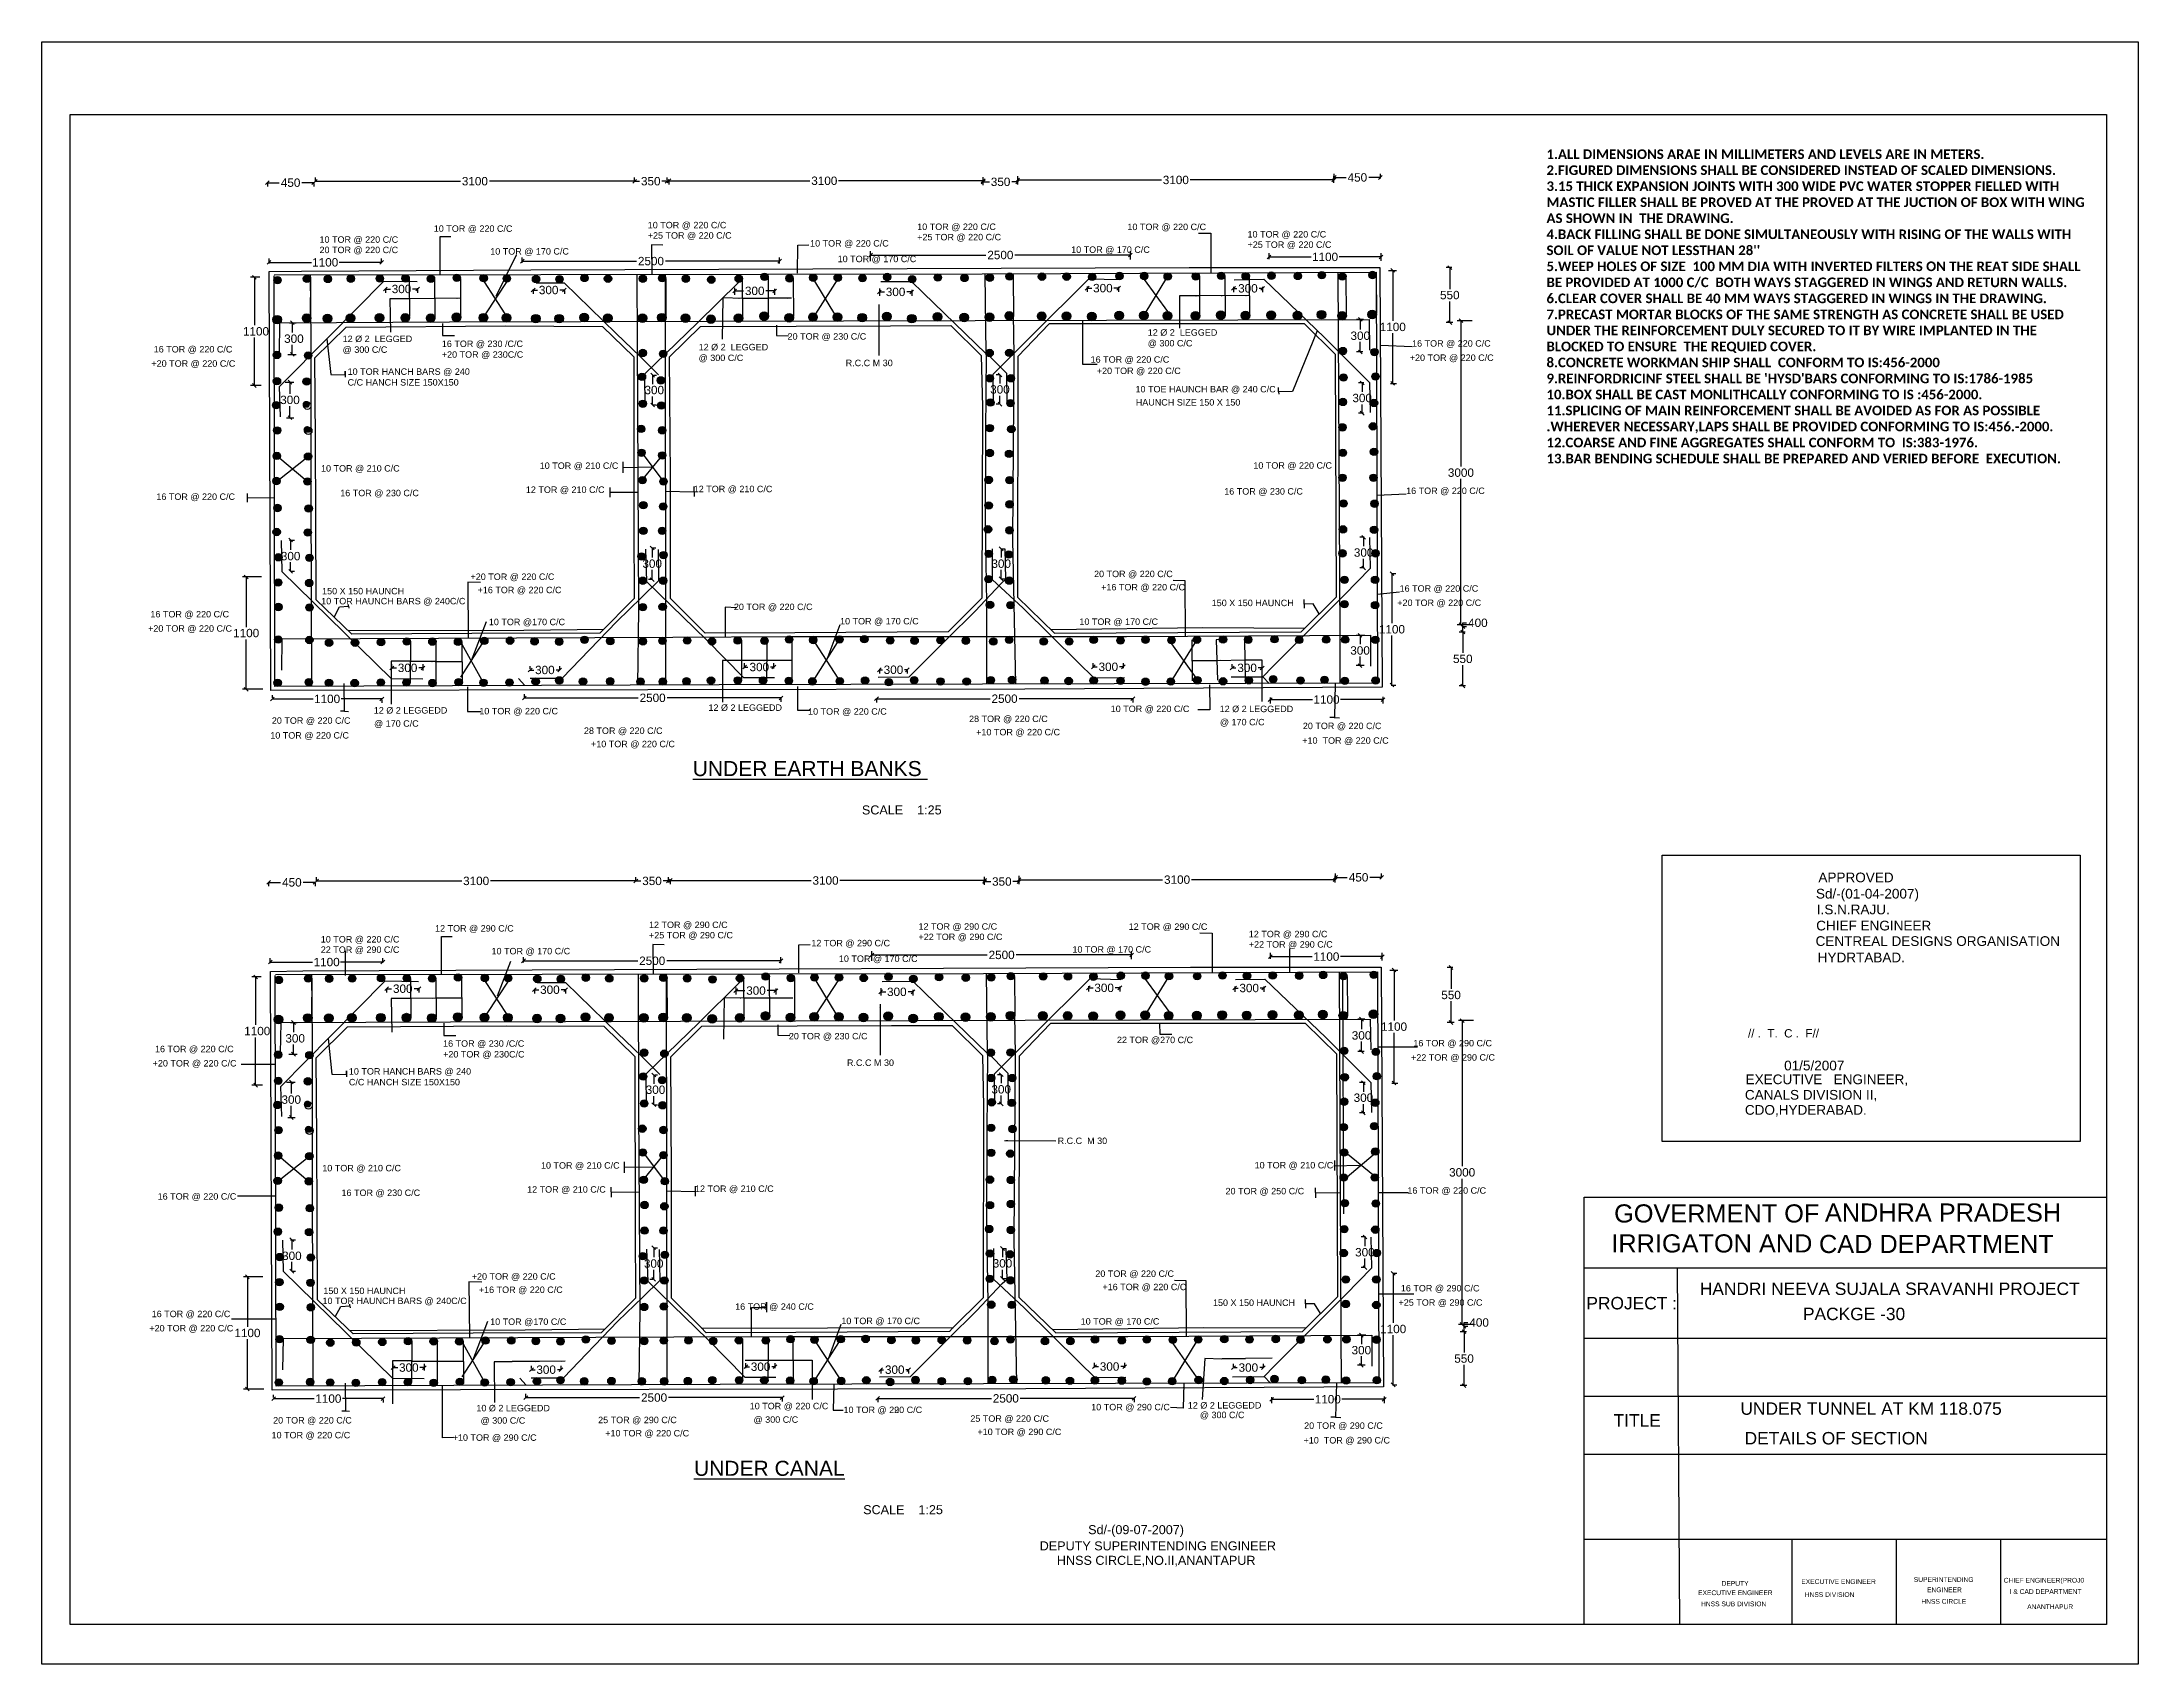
# Model space of a CAD drawing. Header units: inches. Extents: x 130.5 to 230.5, y 130.1 to 207.5.
import ezdxf

# ---------------------------------------------------------------- set-up
doc = ezdxf.new("R2010")
doc.units = ezdxf.units.IN
doc.header["$MEASUREMENT"] = 0
doc.layers.add('DRAWING', color=7, linetype='Continuous')
doc.layers.add('DRAWING @ 1', color=7, linetype='Continuous')
doc.styles.add('Annotative', font='arial.ttf')
doc.styles.get("Standard").update_dxf_attribs({"font": 'arial.ttf'})
doc.dimstyles.get("Standard").update_dxf_attribs({"dimtxt": 0.18, "dimasz": 0.18, "dimexe": 0.18, "dimexo": 0.0625, "dimgap": 0.09, "dimtad": 0, "dimtih": 1, "dimtoh": 1, "dimdec": 4, "dimzin": 0, "dimdsep": 46, "dimtxsty": 'Standard', "dimblk": 'OBLIQUE', "dimblk1": 'OBLIQUE', "dimcen": 0.09, "dimadec": 0, "dimazin": 0, "dimtfac": 1, "dimtdec": 4, "dimtofl": 0, "dimtmove": 0, "dimatfit": 3, "dimfxl": 0, "dimtolj": 1, "dimtzin": 0, "dimarcsym": 0})
picture_1 = doc.add_image_def('image1.jpg', size_in_pixel=(4276, 3308))

msp = doc.modelspace()

# ---------------------------------------------------------------- texts
at = {"layer": 'DRAWING'}
for s, height, p in [('10 TOR @ 220 C/C', 0.3074495, (143.6984, 197.91498)), ('10 TOR @ 220 C/C ', 0.3074495, (149.14989, 198.4375)), ('+25 TOR @ 220 C/C ', 0.3074495, (159.35696, 198.1122)), ('10 TOR @ 220 C/C ', 0.3074495, (159.35696, 198.60609)), ('10 TOR @ 220 C/C ', 0.3074495, (167.10247, 197.73472)), ('+25 TOR @ 220 C/C ', 0.3074495, (172.21268, 198.03236)), ('10 TOR @ 220 C/C ', 0.3074495, (172.21268, 198.52625)), ('10 TOR @ 220 C/C ', 0.3074495, (182.24051, 198.51967)), ('10 TOR @ 220 C/C ', 0.3074495, (187.9712, 198.1661)), ('20 TOR @ 220 C/C', 0.3074495, (143.6984, 197.42109)), ('10 TOR @ 170 C/C ', 0.3074495, (151.84433, 197.35198)), ('10 TOR @ 170 C/C ', 0.3074495, (168.41642, 196.99066)), ('10 TOR @ 170 C/C ', 0.3074495, (179.55737, 197.43391)), ('+25 TOR @ 220 C/C ', 0.3074495, (187.9712, 197.67221)), ('16 TOR @ 220 C/C ', 0.3074495, (135.78844, 192.68369)), ('20 TOR @ 230 C/C ', 0.3074495, (166.02913, 193.29678)), ('16 TOR @ 220 C/C ', 0.3074495, (195.82102, 192.96216)), ('+20 TOR @ 220 C/C ', 0.3074495, (135.67788, 192.00266)), ('R.C.C M 30', 0.30745, (168.80124, 192.03055)), ('16 TOR @ 220 C/C ', 0.3074495, (180.48577, 192.19589)), ('+20 TOR @ 220 C/C ', 0.3074495, (195.71046, 192.28114)), ('+20 TOR @ 220 C/C ', 0.3074495, (180.78056, 191.65473)), ('10 TOE HAUNCH BAR @ 240 C/C', 0.3074495, (182.62623, 190.7799)), ('HAUNCH SIZE 150 X 150', 0.3074495, (182.63929, 190.15178)), ('10 TOR @ 210 C/C ', 0.3074495, (143.77046, 187.00337)), ('10 TOR @ 210 C/C ', 0.3074495, (154.20353, 187.13075)), ('10 TOR @ 220 C/C ', 0.3074495, (188.24839, 187.14153)), ('16 TOR @ 230 C/C ', 0.3074495, (144.6872, 185.82794)), ('12 TOR @ 210 C/C ', 0.3074495, (153.5425, 185.98668)), ('12 TOR @ 210 C/C ', 0.3074495, (161.5512, 186.02029)), ('16 TOR @ 230 C/C ', 0.3074495, (186.86043, 185.90614)), ('16 TOR @ 220 C/C ', 0.3074495, (195.53801, 185.9346)), ('16 TOR @ 220 C/C ', 0.3074495, (135.91603, 185.65319)), ('+20 TOR @ 220 C/C ', 0.3074495, (150.90109, 181.83588)), ('20 TOR @ 220 C/C ', 0.3074495, (180.64945, 181.96835)), ('150 X 150 HAUNCH', 0.3074495, (143.8218, 181.14894)), ('+16 TOR @ 220 C/C ', 0.3074495, (151.23916, 181.2027)), ('+16 TOR @ 220 C/C ', 0.3074495, (180.98752, 181.33518)), ('16 TOR @ 220 C/C ', 0.3074495, (195.22441, 181.27452)), ('16 TOR @ 220 C/C ', 0.3074495, (135.63106, 180.04788)), ('10 TOR HAUNCH BARS @ 240C/C', 0.3074495, (143.78035, 180.67276)), ('10 TOR @170 C/C ', 0.3074495, (151.7783, 179.67802)), ('20 TOR @ 220 C/C ', 0.3074495, (163.4665, 180.39797)), ('10 TOR @ 170 C/C ', 0.3074495, (168.53154, 179.71458)), ('10 TOR @ 170 C/C ', 0.3074495, (179.95023, 179.69116)), ('150 X 150 HAUNCH', 0.3074495, (186.26194, 180.58513)), ('+20 TOR @ 220 C/C ', 0.3074495, (195.11385, 180.59349)), ('+20 TOR @ 220 C/C ', 0.3074495, (135.5205, 179.36685)), ('20 TOR @ 220 C/C ', 0.3074495, (141.42471, 174.97502)), ('12 Ø 2 LEGGEDD ', 0.3074495, (146.28767, 175.46313)), ('@ 170 C/C ', 0.30745, (146.30073, 174.83502)), ('10 TOR @ 220 C/C ', 0.3074495, (151.32192, 175.42606)), ('12 Ø 2 LEGGEDD ', 0.3074495, (162.25322, 175.59219)), ('10 TOR @ 220 C/C ', 0.3074495, (167.0069, 175.4089)), ('28 TOR @ 220 C/C ', 0.3074495, (174.68613, 175.05797)), ('10 TOR @ 220 C/C ', 0.3074495, (181.44351, 175.53531)), ('12 Ø 2 LEGGEDD ', 0.3074495, (186.64051, 175.53049)), ('@ 170 C/C ', 0.30745, (186.65358, 174.90237)), ('20 TOR @ 220 C/C ', 0.3074495, (190.61073, 174.72043)), ('10 TOR @ 220 C/C ', 0.3074495, (141.35019, 174.26862)), ('28 TOR @ 220 C/C ', 0.3074495, (156.31277, 174.49112)), ('+10 TOR @ 220 C/C ', 0.3074495, (156.65084, 173.85795)), ('+10 TOR @ 220 C/C ', 0.3074495, (175.0242, 174.4248)), ('+10  TOR @ 220 C/C ', 0.3074495, (190.58278, 174.02255)), ('%%UUNDER EARTH BANKS ', 0.7181459, (161.50112, 172.48096)), ('SCALE    1:25', 0.429721, (169.57418, 170.65162)), ('Sd/-(01-04-2007)', 0.4622725, (215.08678, 166.64122)), ('APPROVED', 0.462272, (215.20472, 167.41629)), ('I.S.N.RAJU.', 0.4622725, (215.13028, 165.88818)), ('12 TOR @ 290 C/C ', 0.3074495, (149.21047, 165.06544)), ('+25 TOR @ 290 C/C ', 0.3074495, (159.41755, 164.74015)), ('12 TOR @ 290 C/C ', 0.3074495, (159.41755, 165.23404)), ('12 TOR @ 290 C/C ', 0.3074495, (172.27327, 165.1542)), ('12 TOR @ 290 C/C ', 0.3074495, (182.3011, 165.14762)), ('12 TOR @ 290 C/C ', 0.3074495, (188.03179, 164.79405)), ('CHIEF ENGINEER', 0.4622725, (215.09919, 165.11988)), ('22 TOR @ 290 C/C', 0.3074495, (143.75899, 164.04904)), ('10 TOR @ 220 C/C', 0.3074495, (143.75899, 164.54293)), ('10 TOR @ 170 C/C ', 0.3074495, (151.90492, 163.97993)), ('12 TOR @ 290 C/C ', 0.3074495, (167.16306, 164.36267)), ('+22 TOR @ 290 C/C ', 0.3074495, (172.27327, 164.66031)), ('10 TOR @ 170 C/C ', 0.3074495, (179.61796, 164.06185)), ('+22 TOR @ 290 C/C ', 0.3074495, (188.03179, 164.30016)), ('CENTREAL DESIGNS ORGANISATION ', 0.4622725, (215.0702, 164.38131)), ('HYDRTABAD.', 0.462272, (215.17168, 163.5993)), ('10 TOR @ 170 C/C ', 0.3074495, (168.47701, 163.6186)), ('20 TOR @ 230 C/C ', 0.3074495, (166.08972, 159.92473)), ('// .  T.  C .  F//', 0.3967643, (211.84612, 160.01513)), ('16 TOR @ 220 C/C ', 0.3074495, (135.84903, 159.31163)), ('+22 TOR @ 290 C/C ', 0.3074495, (195.77105, 158.90909)), ('16 TOR @ 290 C/C ', 0.3074495, (195.88161, 159.59011)), ('+20 TOR @ 220 C/C ', 0.3074495, (135.73847, 158.63061)), ('R.C.C M 30', 0.30745, (168.86182, 158.6585)), ('EXECUTIVE   ENGINEER,', 0.4622725, (211.73362, 157.78751)), ('01/5/2007', 0.462272, (213.5703, 158.44505)), ('CANALS DIVISION II,', 0.4622725, (211.69803, 157.04976)), ('CDO,HYDERABAD.', 0.4622725, (211.69803, 156.3298)), ('10 TOR @ 210 C/C ', 0.3074495, (154.26412, 153.7587)), ('10 TOR @ 210 C/C ', 0.3074495, (188.30898, 153.76948)), ('10 TOR @ 210 C/C ', 0.3074495, (143.83105, 153.63132)), ('16 TOR @ 220 C/C ', 0.3074495, (135.97662, 152.28114)), ('16 TOR @ 230 C/C ', 0.3074495, (144.74778, 152.45589)), ('12 TOR @ 210 C/C ', 0.3074495, (153.60309, 152.61463)), ('12 TOR @ 210 C/C ', 0.3074495, (161.61178, 152.64824)), ('20 TOR @ 250 C/C ', 0.3074495, (186.92102, 152.53409)), ('16 TOR @ 220 C/C ', 0.3074495, (195.5986, 152.56255)), ('GOVERMENT OF  ', 0.8640661, (205.45882, 151.19127)), ('ANDHRA PRADESH ', 0.8640661, (215.5166, 151.23422)), ('IRRIGATON AND ', 0.8640661, (205.32845, 149.76158)), ('CAD DEPARTMENT ', 0.8640661, (215.23349, 149.73503)), ('150 X 150 HAUNCH', 0.3074495, (143.88239, 147.77689)), ('+20 TOR @ 220 C/C ', 0.3074495, (150.96167, 148.46383)), ('+16 TOR @ 220 C/C ', 0.3074495, (151.29975, 147.83065)), ('20 TOR @ 220 C/C ', 0.3074495, (180.71004, 148.5963)), ('+16 TOR @ 220 C/C ', 0.3074495, (181.04811, 147.96313)), ('16 TOR @ 290 C/C ', 0.3074495, (195.285, 147.90247)), ('HANDRI NEEVA SUJALA SRAVANHI PROJECT ', 0.5925843, (209.54695, 147.73307)), ('10 TOR HAUNCH BARS @ 240C/C', 0.3074495, (143.84094, 147.30071)), ('16 TOR @ 240 C/C ', 0.3074495, (163.52708, 147.02592)), ('150 X 150 HAUNCH', 0.3074495, (186.32253, 147.21307)), ('+25 TOR @ 290 C/C ', 0.3074495, (195.17444, 147.22144)), ('PROJECT :', 0.592584, (204.13682, 147.04739)), ('PACKGE -30', 0.592584, (214.46877, 146.53494)), ('+20 TOR @ 220 C/C ', 0.3074495, (135.58109, 145.9948)), ('16 TOR @ 220 C/C ', 0.3074495, (135.69165, 146.67583)), ('10 TOR @170 C/C ', 0.3074495, (151.83888, 146.30597)), ('10 TOR @ 170 C/C ', 0.3074495, (168.59212, 146.34253)), ('10 TOR @ 170 C/C ', 0.3074495, (180.01082, 146.31911)), ('10 Ø 2 LEGGEDD ', 0.3074495, (151.18243, 142.18573)), ('10 TOR @ 220 C/C ', 0.3074495, (164.2224, 142.28442)), ('10 TOR @ 220 C/C ', 0.3074495, (168.69628, 142.10288)), ('10 TOR @ 290 C/C ', 0.3074495, (168.69628, 142.10288)), ('25 TOR @ 220 C/C ', 0.3074495, (174.74672, 141.68592)), ('10 TOR @ 290 C/C ', 0.3074495, (180.51345, 142.23346)), ('12 Ø 2 LEGGEDD  ', 0.3074495, (185.12187, 142.31792)), ('@ 300 C/C', 0.30745, (185.69627, 141.85843)), ('TITLE ', 0.592584, (205.43517, 141.45812)), ('UNDER TUNNEL AT KM 118.075', 0.5925843, (211.48559, 142.02032)), ('10 TOR @ 220 C/C ', 0.3074495, (141.41078, 140.89657)), ('20 TOR @ 220 C/C ', 0.3074495, (141.4853, 141.60297)), ('+10 TOR @ 290 C/C ', 0.3074495, (150.05267, 140.77893)), ('@ 300 C/C ', 0.30745, (151.38377, 141.59422)), ('25 TOR @ 290 C/C ', 0.3074495, (156.99038, 141.62049)), ('+10 TOR @ 220 C/C ', 0.3074495, (157.32846, 140.98732)), ('@ 300 C/C', 0.30745, (164.40566, 141.63879)), ('+10 TOR @ 290 C/C ', 0.3074495, (175.08479, 141.05275)), ('20 TOR @ 290 C/C ', 0.3074495, (190.67132, 141.34838)), ('DETAILS OF SECTION', 0.5925843, (211.68329, 140.6069)), ('+10  TOR @ 290 C/C ', 0.3074495, (190.64337, 140.6505)), ('%%UUNDER CANAL', 0.7181459, (161.56171, 139.10891)), ('SCALE    1:25', 0.429721, (169.63476, 137.27957)), ('Sd/-(09-07-2007)', 0.429721, (180.36736, 136.32676)), ('DEPUTY SUPERINTENDING ENGINEER', 0.429721, (178.05641, 135.55376)), ('HNSS CIRCLE,NO.II,ANANTAPUR', 0.429721, (178.87851, 134.864)), ('DEPUTY ', 0.227838, (210.58434, 133.86393)), ('EXECUTIVE ENGINEER ', 0.2278379, (214.38909, 133.95054)), ('SUPERINTENDING ', 0.2278379, (219.75618, 134.04802)), ('CHIEF ENGINEER(PROJ0', 0.2278379, (224.04522, 134.01478)), ('EXECUTIVE ENGINEER ', 0.2278379, (209.46559, 133.4191)), ('HNSS SUB DIVISION ', 0.2278379, (209.60679, 132.88748)), ('HNSS DIVISION ', 0.2278379, (214.55201, 133.33212)), ('HNSS CIRCLE', 0.2278379, (220.11462, 133.00647)), ('ENGINEER ', 0.227838, (220.38616, 133.55979)), ('I & CAD DEPARTMENT ', 0.2278379, (224.32737, 133.47674)), ('ANANTHAPUR', 0.227838, (225.16526, 132.75081))]:
    msp.add_text(s, height=height, dxfattribs=at).set_placement(p)
at = {"layer": 'DRAWING', "insert": (202.2334, 202.37063), "char_height": 0.5, "attachment_point": 1}
msp.add_mtext_dynamic_manual_height_columns("{\\fCalibri|b1|i0|c0|p34;\\H0.91667x;\\C0;1.ALL DIMENSIONS ARAE IN MILLIMETERS AND LEVELS ARE IN METERS.\\P2.FIGURED DIMENSIONS SHALL BE CONSIDERED INSTEAD OF SCALED DIMENSIONS.\\P3.15 THICK EXPANSION JOINTS WITH 300 WIDE PVC WATER STOPPER FIELLED WITH MASTIC FILLER SHALL BE PROVED AT THE PROVED AT THE JUCTION OF BOX WITH WING AS SHOWN IN  THE DRAWING.\\P4.BACK FILLING SHALL BE DONE SIMULTANEOUSLY WITH RISING OF THE WALLS WITH SOIL OF VALUE NOT LESSTHAN 28''\\P5.WEEP HOLES OF SIZE  100 MM DIA WITH INVERTED FILTERS ON THE REAT SIDE SHALL BE PROVIDED AT 1000 C/C  BOTH WAYS STAGGERED IN WINGS AND RETURN WALLS.\\P6.CLEAR COVER SHALL BE 40 MM WAYS STAGGERED IN WINGS IN THE DRAWING.\\P7.PRECAST MORTAR BLOCKS OF THE SAME STRENGTH AS CONCRETE SHALL BE USED UNDER THE REINFORCEMENT DULY SECURED TO IT BY WIRE IMPLANTED IN THE BLOCKED TO ENSURE  THE REQUIED COVER.\\P8.CONCRETE WORKMAN SHIP SHALL  CONFORM TO IS:456-2000\\P9.REINFORDRICINF STEEL SHALL BE 'HYSD'BARS CONFORMING TO IS:1786-1985\\P10.BOX SHALL BE CAST MONLITHCALLY CONFORMING TO IS :456-2000.\\P11.SPLICING OF MAIN REINFORCEMENT SHALL BE AVOIDED AS FOR AS POSSIBLE .WHEREVER NECESSARY,LAPS SHALL BE PROVIDED CONFORMING TO IS:456.-2000.\\P12.COARSE AND FINE AGGREGATES SHALL CONFORM TO  IS:383-1976.\\P13.BAR BENDING SCHEDULE SHALL BE PREPARED AND VERIED BEFORE  EXECUTION.}", width=25.9940151, gutter_width=3.552713678800501e-15, heights=[31.37773], dxfattribs=at)
at = {"layer": 'DRAWING', "char_height": 0.18}
for insert, attachment_point in [((165.01475, 195.17664), 9), ((186.61828, 178.08652), 1)]:
    msp.add_mtext('\\A1;', dxfattribs=dict(at, insert=insert, attachment_point=attachment_point))
at = {"layer": 'DRAWING', "char_height": 0.3074495, "attachment_point": 1}
for s, insert, width in [('16 TOR @ 230 /C/C\\P+20 TOR @ 230C/C', (149.53386, 193.25209), 4.1640921), ('10 TOR HANCH BARS @ 240 C/C HANCH SIZE 150X150  ', (145.03924, 191.92446), 6.4690731), ('16 TOR @ 230 /C/C\\P+20 TOR @ 230C/C', (149.59444, 159.88003), 4.1640921), ('10 TOR HANCH BARS @ 240 C/C HANCH SIZE 150X150  ', (145.09983, 158.55241), 6.4690731)]:
    msp.add_mtext(s, dxfattribs=dict(at, insert=insert, width=width))
at = {"layer": 'DRAWING @ 1', "char_height": 0.3074495, "attachment_point": 1, "style": 'Annotative'}
for s, insert in [('12 Ø 2  LEGGED\\P@ 300 C/C', (144.80302, 193.48685)), ('12 Ø 2  LEGGED\\P@ 300 C/C', (161.78532, 193.09454)), ('12 Ø 2  LEGGED\\P@ 300 C/C', (183.21211, 193.79215)), ('22 TOR @270 C/C', (181.74143, 160.05189)), ('R.C.C  M 30', (178.91215, 155.24193))]:
    msp.add_mtext_dynamic_manual_height_columns(s, width=3.606605, gutter_width=1.53725, heights=[0], dxfattribs=dict(at, insert=insert))

# ---------------------------------------------------------------- blocks, each defined once
blk = doc.blocks.new('_Oblique')
at = {"color": 0, "linetype": 'ByBlock', "lineweight": -2}
blk.add_line((-0.5, -0.5), (0.5, 0.5), dxfattribs=at)
blk = doc.blocks.new('*D3')
at = {"layer": 'Defpoints', "color": 0, "transparency": 16777216}
for p in [(141.21, 200.8), (143.43, 200.81), (143.43, 200.78)]:
    blk.add_point(p, dxfattribs=at)
at = {"layer": 'DRAWING', "color": 0, "lineweight": -2, "transparency": 16777216}
for p, q in [((141.21, 200.78), (141.78, 200.78)), ((141.21, 200.74), (141.21, 200.6)), ((143.43, 200.78), (142.86, 200.78)), ((143.43, 200.75), (143.43, 200.6))]:
    blk.add_line(p, q, dxfattribs=at)
at = {"layer": 'DRAWING', "color": 0, "lineweight": -2, "transparency": 16777216, "xscale": 0.18, "yscale": 0.18, "zscale": 0.18, "rotation": 180}
blk.add_blockref('_Oblique', (141.21, 200.78), dxfattribs=at)
at = {"layer": 'DRAWING', "color": 0, "lineweight": -2, "transparency": 16777216, "xscale": 0.18, "yscale": 0.18, "zscale": 0.18}
blk.add_blockref('_Oblique', (143.43, 200.78), dxfattribs=at)
at = {"layer": 'DRAWING', "color": 0, "transparency": 16777216, "insert": (142.32, 200.78), "char_height": 0.4, "attachment_point": 5}
blk.add_mtext('\\A1;450', dxfattribs=at)
blk = doc.blocks.new('*D4')
at = {"layer": 'Defpoints', "color": 0, "transparency": 16777216}
for p in [(143.5, 200.78), (158.73, 200.85), (158.73, 200.82)]:
    blk.add_point(p, dxfattribs=at)
at = {"layer": 'DRAWING', "color": 0, "lineweight": -2, "transparency": 16777216}
for p, q in [((143.5, 200.85), (143.5, 201.03)), ((158.73, 200.89), (158.73, 201.03)), ((143.5, 200.85), (150.43, 200.85)), ((158.73, 200.85), (151.8, 200.85))]:
    blk.add_line(p, q, dxfattribs=at)
at = {"layer": 'DRAWING', "color": 0, "lineweight": -2, "transparency": 16777216, "xscale": 0.18, "yscale": 0.18, "zscale": 0.18, "rotation": 180}
blk.add_blockref('_Oblique', (143.5, 200.85), dxfattribs=at)
at = {"layer": 'DRAWING', "color": 0, "lineweight": -2, "transparency": 16777216, "xscale": 0.18, "yscale": 0.18, "zscale": 0.18}
blk.add_blockref('_Oblique', (158.73, 200.85), dxfattribs=at)
at = {"layer": 'DRAWING', "color": 0, "transparency": 16777216, "insert": (151.11, 200.85), "char_height": 0.4, "attachment_point": 5}
blk.add_mtext('\\A1;3100', dxfattribs=at)
blk = doc.blocks.new('*D5')
at = {"layer": 'Defpoints', "color": 0, "transparency": 16777216}
for p in [(158.73, 200.82), (160.28, 200.85), (160.28, 200.85)]:
    blk.add_point(p, dxfattribs=at)
at = {"layer": 'DRAWING', "color": 0, "lineweight": -2, "transparency": 16777216}
for p, q in [((158.73, 200.89), (158.73, 201.03)), ((160.28, 200.91), (160.28, 201.03)), ((158.73, 200.85), (158.97, 200.85)), ((160.28, 200.85), (160.03, 200.85))]:
    blk.add_line(p, q, dxfattribs=at)
at = {"layer": 'DRAWING', "color": 0, "lineweight": -2, "transparency": 16777216, "xscale": 0.18, "yscale": 0.18, "zscale": 0.18, "rotation": 180}
blk.add_blockref('_Oblique', (158.73, 200.85), dxfattribs=at)
at = {"layer": 'DRAWING', "color": 0, "lineweight": -2, "transparency": 16777216, "xscale": 0.18, "yscale": 0.18, "zscale": 0.18}
blk.add_blockref('_Oblique', (160.28, 200.85), dxfattribs=at)
at = {"layer": 'DRAWING', "color": 0, "transparency": 16777216, "insert": (159.5, 200.85), "char_height": 0.4, "attachment_point": 5}
blk.add_mtext('\\A1;350', dxfattribs=at)
blk = doc.blocks.new('*D6')
at = {"layer": 'Defpoints', "color": 0, "transparency": 16777216}
for p in [(160.37, 200.94), (175.36, 200.87), (175.36, 200.82)]:
    blk.add_point(p, dxfattribs=at)
at = {"layer": 'DRAWING', "color": 0, "lineweight": -2, "transparency": 16777216}
for p, q in [((175.36, 200.88), (175.36, 201.05)), ((160.37, 200.88), (160.37, 200.69)), ((160.37, 200.87), (167.09, 200.87)), ((175.36, 200.87), (168.46, 200.87))]:
    blk.add_line(p, q, dxfattribs=at)
at = {"layer": 'DRAWING', "color": 0, "lineweight": -2, "transparency": 16777216, "xscale": 0.18, "yscale": 0.18, "zscale": 0.18, "rotation": 180}
blk.add_blockref('_Oblique', (160.37, 200.87), dxfattribs=at)
at = {"layer": 'DRAWING', "color": 0, "lineweight": -2, "transparency": 16777216, "xscale": 0.18, "yscale": 0.18, "zscale": 0.18}
blk.add_blockref('_Oblique', (175.36, 200.87), dxfattribs=at)
at = {"layer": 'DRAWING', "color": 0, "transparency": 16777216, "insert": (167.78, 200.87), "char_height": 0.4, "attachment_point": 5}
blk.add_mtext('\\A1;3100', dxfattribs=at)
blk = doc.blocks.new('*D7')
at = {"layer": 'Defpoints', "color": 0, "transparency": 16777216}
for p in [(175.36, 200.61), (177.01, 200.82), (177.01, 200.63)]:
    blk.add_point(p, dxfattribs=at)
at = {"layer": 'DRAWING', "color": 0, "lineweight": -2, "transparency": 16777216}
for p, q in [((175.36, 200.67), (175.36, 201)), ((175.36, 200.82), (175.66, 200.82)), ((177.01, 200.82), (176.72, 200.82)), ((177.01, 200.69), (177.01, 201))]:
    blk.add_line(p, q, dxfattribs=at)
at = {"layer": 'DRAWING', "color": 0, "lineweight": -2, "transparency": 16777216, "xscale": 0.18, "yscale": 0.18, "zscale": 0.18, "rotation": 180}
blk.add_blockref('_Oblique', (175.36, 200.82), dxfattribs=at)
at = {"layer": 'DRAWING', "color": 0, "lineweight": -2, "transparency": 16777216, "xscale": 0.18, "yscale": 0.18, "zscale": 0.18}
blk.add_blockref('_Oblique', (177.01, 200.82), dxfattribs=at)
at = {"layer": 'DRAWING', "color": 0, "transparency": 16777216, "insert": (176.19, 200.82), "char_height": 0.4, "attachment_point": 5}
blk.add_mtext('\\A1;350', dxfattribs=at)
blk = doc.blocks.new('*D8')
at = {"layer": 'Defpoints', "color": 0, "transparency": 16777216}
for p in [(177.01, 200.63), (192.09, 200.91), (192.09, 200.72)]:
    blk.add_point(p, dxfattribs=at)
at = {"layer": 'DRAWING', "color": 0, "lineweight": -2, "transparency": 16777216}
for p, q in [((177.01, 200.69), (177.01, 201.09)), ((192.09, 200.78), (192.09, 201.09)), ((177.01, 200.91), (183.86, 200.91)), ((192.09, 200.91), (185.24, 200.91))]:
    blk.add_line(p, q, dxfattribs=at)
at = {"layer": 'DRAWING', "color": 0, "lineweight": -2, "transparency": 16777216, "xscale": 0.18, "yscale": 0.18, "zscale": 0.18, "rotation": 180}
blk.add_blockref('_Oblique', (177.01, 200.91), dxfattribs=at)
at = {"layer": 'DRAWING', "color": 0, "lineweight": -2, "transparency": 16777216, "xscale": 0.18, "yscale": 0.18, "zscale": 0.18}
blk.add_blockref('_Oblique', (192.09, 200.91), dxfattribs=at)
at = {"layer": 'DRAWING', "color": 0, "transparency": 16777216, "insert": (184.55, 200.91), "char_height": 0.4, "attachment_point": 5}
blk.add_mtext('\\A1;3100', dxfattribs=at)
blk = doc.blocks.new('*D9')
at = {"layer": 'Defpoints', "color": 0, "transparency": 16777216}
for p in [(194.31, 201.03), (192.11, 200.91), (194.31, 200.92)]:
    blk.add_point(p, dxfattribs=at)
at = {"layer": 'DRAWING', "color": 0, "lineweight": -2, "transparency": 16777216}
for p, q in [((192.11, 200.97), (192.11, 201.21)), ((192.11, 201.03), (192.67, 201.03)), ((194.31, 201.03), (193.75, 201.03)), ((194.31, 200.98), (194.31, 201.21))]:
    blk.add_line(p, q, dxfattribs=at)
at = {"layer": 'DRAWING', "color": 0, "lineweight": -2, "transparency": 16777216, "xscale": 0.18, "yscale": 0.18, "zscale": 0.18, "rotation": 180}
blk.add_blockref('_Oblique', (192.11, 201.03), dxfattribs=at)
at = {"layer": 'DRAWING', "color": 0, "lineweight": -2, "transparency": 16777216, "xscale": 0.18, "yscale": 0.18, "zscale": 0.18}
blk.add_blockref('_Oblique', (194.31, 201.03), dxfattribs=at)
at = {"layer": 'DRAWING', "color": 0, "transparency": 16777216, "insert": (193.21, 201.03), "char_height": 0.4, "attachment_point": 5}
blk.add_mtext('\\A1;450', dxfattribs=at)
blk = doc.blocks.new('*D10')
at = {"layer": 'Defpoints', "color": 0, "transparency": 16777216}
for p in [(141.29, 196.87), (146.66, 196.98), (146.66, 196.88)]:
    blk.add_point(p, dxfattribs=at)
at = {"layer": 'DRAWING', "color": 0, "lineweight": -2, "transparency": 16777216}
for p, q in [((141.29, 196.93), (141.29, 197.16)), ((146.66, 196.95), (146.66, 197.16)), ((141.29, 196.98), (143.31, 196.98)), ((146.66, 196.98), (144.64, 196.98))]:
    blk.add_line(p, q, dxfattribs=at)
at = {"layer": 'DRAWING', "color": 0, "lineweight": -2, "transparency": 16777216, "xscale": 0.18, "yscale": 0.18, "zscale": 0.18, "rotation": 180}
blk.add_blockref('_Oblique', (141.29, 196.98), dxfattribs=at)
at = {"layer": 'DRAWING', "color": 0, "lineweight": -2, "transparency": 16777216, "xscale": 0.18, "yscale": 0.18, "zscale": 0.18}
blk.add_blockref('_Oblique', (146.66, 196.98), dxfattribs=at)
at = {"layer": 'DRAWING', "color": 0, "transparency": 16777216, "insert": (143.97, 196.98), "char_height": 0.4, "attachment_point": 5}
blk.add_mtext('\\A1;1100', dxfattribs=at)
blk = doc.blocks.new('*D11')
at = {"layer": 'Defpoints', "color": 0, "transparency": 16777216}
for p in [(165.65, 197.04), (153.37, 196.9), (165.65, 196.87)]:
    blk.add_point(p, dxfattribs=at)
at = {"layer": 'DRAWING', "color": 0, "lineweight": -2, "transparency": 16777216}
for p, q in [((153.37, 196.96), (153.37, 197.22)), ((153.37, 197.04), (158.82, 197.04)), ((165.65, 197.04), (160.2, 197.04)), ((165.65, 196.93), (165.65, 197.22))]:
    blk.add_line(p, q, dxfattribs=at)
at = {"layer": 'DRAWING', "color": 0, "lineweight": -2, "transparency": 16777216, "xscale": 0.18, "yscale": 0.18, "zscale": 0.18, "rotation": 180}
blk.add_blockref('_Oblique', (153.37, 197.04), dxfattribs=at)
at = {"layer": 'DRAWING', "color": 0, "lineweight": -2, "transparency": 16777216, "xscale": 0.18, "yscale": 0.18, "zscale": 0.18}
blk.add_blockref('_Oblique', (165.65, 197.04), dxfattribs=at)
at = {"layer": 'DRAWING', "color": 0, "transparency": 16777216, "insert": (159.51, 197.04), "char_height": 0.4, "attachment_point": 5}
blk.add_mtext('\\A1;2500', dxfattribs=at)
blk = doc.blocks.new('*D12')
at = {"layer": 'Defpoints', "color": 0, "transparency": 16777216}
for p in [(182.38, 197.33), (182.38, 197.06), (169.99, 196.98)]:
    blk.add_point(p, dxfattribs=at)
at = {"layer": 'DRAWING', "color": 0, "lineweight": -2, "transparency": 16777216}
for p, q in [((169.99, 197.04), (169.99, 197.51)), ((169.99, 197.33), (175.49, 197.33)), ((182.38, 197.33), (176.87, 197.33)), ((182.38, 197.12), (182.38, 197.51))]:
    blk.add_line(p, q, dxfattribs=at)
at = {"layer": 'DRAWING', "color": 0, "lineweight": -2, "transparency": 16777216, "xscale": 0.18, "yscale": 0.18, "zscale": 0.18, "rotation": 180}
blk.add_blockref('_Oblique', (169.99, 197.33), dxfattribs=at)
at = {"layer": 'DRAWING', "color": 0, "lineweight": -2, "transparency": 16777216, "xscale": 0.18, "yscale": 0.18, "zscale": 0.18}
blk.add_blockref('_Oblique', (182.38, 197.33), dxfattribs=at)
at = {"layer": 'DRAWING', "color": 0, "transparency": 16777216, "insert": (176.18, 197.33), "char_height": 0.4, "attachment_point": 5}
blk.add_mtext('\\A1;2500', dxfattribs=at)
blk = doc.blocks.new('*D13')
at = {"layer": 'Defpoints', "color": 0, "transparency": 16777216}
for p in [(189, 197.07), (194.34, 197.24), (194.34, 196.99)]:
    blk.add_point(p, dxfattribs=at)
at = {"layer": 'DRAWING', "color": 0, "lineweight": -2, "transparency": 16777216}
for p, q in [((189, 197.13), (189, 197.42)), ((189, 197.24), (191, 197.24)), ((194.34, 197.24), (192.34, 197.24)), ((194.34, 197.06), (194.34, 197.42))]:
    blk.add_line(p, q, dxfattribs=at)
at = {"layer": 'DRAWING', "color": 0, "lineweight": -2, "transparency": 16777216, "xscale": 0.18, "yscale": 0.18, "zscale": 0.18, "rotation": 180}
blk.add_blockref('_Oblique', (189, 197.24), dxfattribs=at)
at = {"layer": 'DRAWING', "color": 0, "lineweight": -2, "transparency": 16777216, "xscale": 0.18, "yscale": 0.18, "zscale": 0.18}
blk.add_blockref('_Oblique', (194.34, 197.24), dxfattribs=at)
at = {"layer": 'DRAWING', "color": 0, "transparency": 16777216, "insert": (191.67, 197.24), "char_height": 0.4, "attachment_point": 5}
blk.add_mtext('\\A1;1100', dxfattribs=at)
blk = doc.blocks.new('*D14')
at = {"layer": 'Defpoints', "color": 0, "transparency": 16777216}
for p in [(194.63, 196.6), (194.72, 191.21), (194.9, 191.21)]:
    blk.add_point(p, dxfattribs=at)
at = {"layer": 'DRAWING', "color": 0, "lineweight": -2, "transparency": 16777216}
for p, q in [((194.7, 196.6), (195.08, 196.6)), ((194.9, 196.6), (194.9, 194.2)), ((194.9, 191.21), (194.9, 193.61)), ((194.79, 191.21), (195.08, 191.21))]:
    blk.add_line(p, q, dxfattribs=at)
at = {"layer": 'DRAWING', "color": 0, "lineweight": -2, "transparency": 16777216, "xscale": 0.18, "yscale": 0.18, "zscale": 0.18}
for p, rotation in [((194.9, 196.6), 90), ((194.9, 191.21), 270)]:
    blk.add_blockref('_Oblique', p, dxfattribs=dict(at, rotation=rotation))
at = {"layer": 'DRAWING', "color": 0, "transparency": 16777216, "insert": (194.9, 193.9), "char_height": 0.4, "attachment_point": 5}
blk.add_mtext('\\A1;1100', dxfattribs=at)
blk = doc.blocks.new('*D15')
at = {"layer": 'Defpoints', "color": 0, "transparency": 16777216}
for p in [(187.3, 195.89), (188.69, 195.89), (188.69, 195.74)]:
    blk.add_point(p, dxfattribs=at)
at = {"layer": 'DRAWING', "color": 0, "lineweight": -2, "transparency": 16777216}
for p, q in [((187.3, 195.82), (187.3, 195.56)), ((187.3, 195.74), (187.46, 195.74)), ((188.69, 195.74), (188.52, 195.74)), ((188.69, 195.82), (188.69, 195.56))]:
    blk.add_line(p, q, dxfattribs=at)
at = {"layer": 'DRAWING', "color": 0, "lineweight": -2, "transparency": 16777216, "xscale": 0.18, "yscale": 0.18, "zscale": 0.18, "rotation": 180}
blk.add_blockref('_Oblique', (187.3, 195.74), dxfattribs=at)
at = {"layer": 'DRAWING', "color": 0, "lineweight": -2, "transparency": 16777216, "xscale": 0.18, "yscale": 0.18, "zscale": 0.18}
blk.add_blockref('_Oblique', (188.69, 195.74), dxfattribs=at)
at = {"layer": 'DRAWING', "color": 0, "transparency": 16777216, "insert": (187.99, 195.74), "char_height": 0.4, "attachment_point": 5}
blk.add_mtext('\\A1;300', dxfattribs=at)
blk = doc.blocks.new('*D16')
at = {"layer": 'Defpoints', "color": 0, "transparency": 16777216}
for p in [(180.32, 195.89), (181.82, 195.88), (181.82, 195.75)]:
    blk.add_point(p, dxfattribs=at)
at = {"layer": 'DRAWING', "color": 0, "lineweight": -2, "transparency": 16777216}
for p, q in [((180.32, 195.83), (180.32, 195.57)), ((180.32, 195.75), (180.54, 195.75)), ((181.82, 195.75), (181.6, 195.75)), ((181.82, 195.82), (181.82, 195.57))]:
    blk.add_line(p, q, dxfattribs=at)
at = {"layer": 'DRAWING', "color": 0, "lineweight": -2, "transparency": 16777216, "xscale": 0.18, "yscale": 0.18, "zscale": 0.18, "rotation": 180}
blk.add_blockref('_Oblique', (180.32, 195.75), dxfattribs=at)
at = {"layer": 'DRAWING', "color": 0, "lineweight": -2, "transparency": 16777216, "xscale": 0.18, "yscale": 0.18, "zscale": 0.18}
blk.add_blockref('_Oblique', (181.82, 195.75), dxfattribs=at)
at = {"layer": 'DRAWING', "color": 0, "transparency": 16777216, "insert": (181.07, 195.75), "char_height": 0.4, "attachment_point": 5}
blk.add_mtext('\\A1;300', dxfattribs=at)
blk = doc.blocks.new('*D17')
at = {"layer": 'Defpoints', "color": 0, "transparency": 16777216}
for p in [(170.41, 195.8), (171.95, 195.73), (171.95, 195.57)]:
    blk.add_point(p, dxfattribs=at)
at = {"layer": 'DRAWING', "color": 0, "lineweight": -2, "transparency": 16777216}
for p, q in [((170.41, 195.73), (170.41, 195.39)), ((170.41, 195.57), (170.65, 195.57)), ((171.95, 195.57), (171.71, 195.57)), ((171.95, 195.67), (171.95, 195.39))]:
    blk.add_line(p, q, dxfattribs=at)
at = {"layer": 'DRAWING', "color": 0, "lineweight": -2, "transparency": 16777216, "xscale": 0.18, "yscale": 0.18, "zscale": 0.18, "rotation": 180}
blk.add_blockref('_Oblique', (170.41, 195.57), dxfattribs=at)
at = {"layer": 'DRAWING', "color": 0, "lineweight": -2, "transparency": 16777216, "xscale": 0.18, "yscale": 0.18, "zscale": 0.18}
blk.add_blockref('_Oblique', (171.95, 195.57), dxfattribs=at)
at = {"layer": 'DRAWING', "color": 0, "transparency": 16777216, "insert": (171.18, 195.57), "char_height": 0.4, "attachment_point": 5}
blk.add_mtext('\\A1;300', dxfattribs=at)
blk = doc.blocks.new('*D18')
at = {"layer": 'Defpoints', "color": 0, "transparency": 16777216}
for p in [(163.5, 195.84), (165.41, 195.78), (165.41, 195.62)]:
    blk.add_point(p, dxfattribs=at)
at = {"layer": 'DRAWING', "color": 0, "lineweight": -2, "transparency": 16777216}
for p, q in [((163.5, 195.77), (163.5, 195.44)), ((163.5, 195.62), (163.93, 195.62)), ((165.41, 195.62), (164.99, 195.62)), ((165.41, 195.72), (165.41, 195.44))]:
    blk.add_line(p, q, dxfattribs=at)
at = {"layer": 'DRAWING', "color": 0, "lineweight": -2, "transparency": 16777216, "xscale": 0.18, "yscale": 0.18, "zscale": 0.18, "rotation": 180}
blk.add_blockref('_Oblique', (163.5, 195.62), dxfattribs=at)
at = {"layer": 'DRAWING', "color": 0, "lineweight": -2, "transparency": 16777216, "xscale": 0.18, "yscale": 0.18, "zscale": 0.18}
blk.add_blockref('_Oblique', (165.41, 195.62), dxfattribs=at)
at = {"layer": 'DRAWING', "color": 0, "transparency": 16777216, "insert": (164.46, 195.62), "char_height": 0.4, "attachment_point": 5}
blk.add_mtext('\\A1;300', dxfattribs=at)
blk = doc.blocks.new('*D19')
at = {"layer": 'Defpoints', "color": 0, "transparency": 16777216}
for p in [(153.89, 195.77), (155.38, 195.7), (155.38, 195.66)]:
    blk.add_point(p, dxfattribs=at)
at = {"layer": 'DRAWING', "color": 0, "lineweight": -2, "transparency": 16777216}
for p, q in [((153.89, 195.71), (153.89, 195.48)), ((153.89, 195.66), (154.1, 195.66)), ((155.38, 195.66), (155.16, 195.66)), ((155.38, 195.64), (155.38, 195.48))]:
    blk.add_line(p, q, dxfattribs=at)
at = {"layer": 'DRAWING', "color": 0, "lineweight": -2, "transparency": 16777216, "xscale": 0.18, "yscale": 0.18, "zscale": 0.18, "rotation": 180}
blk.add_blockref('_Oblique', (153.89, 195.66), dxfattribs=at)
at = {"layer": 'DRAWING', "color": 0, "lineweight": -2, "transparency": 16777216, "xscale": 0.18, "yscale": 0.18, "zscale": 0.18}
blk.add_blockref('_Oblique', (155.38, 195.66), dxfattribs=at)
at = {"layer": 'DRAWING', "color": 0, "transparency": 16777216, "insert": (154.63, 195.66), "char_height": 0.4, "attachment_point": 5}
blk.add_mtext('\\A1;300', dxfattribs=at)
blk = doc.blocks.new('*D20')
at = {"layer": 'Defpoints', "color": 0, "transparency": 16777216}
for p in [(146.84, 195.77), (148.38, 195.81), (148.38, 195.71)]:
    blk.add_point(p, dxfattribs=at)
at = {"layer": 'DRAWING', "color": 0, "lineweight": -2, "transparency": 16777216}
for p, q in [((146.84, 195.71), (146.84, 195.53)), ((146.84, 195.71), (147.08, 195.71)), ((148.38, 195.71), (148.14, 195.71)), ((148.38, 195.75), (148.38, 195.53))]:
    blk.add_line(p, q, dxfattribs=at)
at = {"layer": 'DRAWING', "color": 0, "lineweight": -2, "transparency": 16777216, "xscale": 0.18, "yscale": 0.18, "zscale": 0.18, "rotation": 180}
blk.add_blockref('_Oblique', (146.84, 195.71), dxfattribs=at)
at = {"layer": 'DRAWING', "color": 0, "lineweight": -2, "transparency": 16777216, "xscale": 0.18, "yscale": 0.18, "zscale": 0.18}
blk.add_blockref('_Oblique', (148.38, 195.71), dxfattribs=at)
at = {"layer": 'DRAWING', "color": 0, "transparency": 16777216, "insert": (147.61, 195.71), "char_height": 0.4, "attachment_point": 5}
blk.add_mtext('\\A1;300', dxfattribs=at)
blk = doc.blocks.new('*D21')
at = {"layer": 'Defpoints', "color": 0, "transparency": 16777216}
for p in [(140.91, 196.27), (140.59, 191.11), (140.98, 191.11)]:
    blk.add_point(p, dxfattribs=at)
at = {"layer": 'DRAWING', "color": 0, "lineweight": -2, "transparency": 16777216}
for p, q in [((140.85, 196.27), (140.41, 196.27)), ((140.59, 196.27), (140.59, 193.98)), ((140.59, 191.11), (140.59, 193.4)), ((140.92, 191.11), (140.41, 191.11))]:
    blk.add_line(p, q, dxfattribs=at)
at = {"layer": 'DRAWING', "color": 0, "lineweight": -2, "transparency": 16777216, "xscale": 0.18, "yscale": 0.18, "zscale": 0.18}
for p, rotation in [((140.59, 196.27), 90), ((140.59, 191.11), 270)]:
    blk.add_blockref('_Oblique', p, dxfattribs=dict(at, rotation=rotation))
at = {"layer": 'DRAWING', "color": 0, "transparency": 16777216, "insert": (140.59, 193.69), "char_height": 0.4, "attachment_point": 5}
blk.add_mtext('\\A1; 1100', dxfattribs=at)
blk = doc.blocks.new('*D22')
at = {"layer": 'Defpoints', "color": 0, "transparency": 16777216}
for p in [(142.2, 194.1), (142.11, 192.59), (142.4, 192.59)]:
    blk.add_point(p, dxfattribs=at)
at = {"layer": 'DRAWING', "color": 0, "lineweight": -2, "transparency": 16777216}
for p, q in [((142.26, 194.1), (142.58, 194.1)), ((142.4, 194.1), (142.4, 193.64)), ((142.4, 192.59), (142.4, 193.05)), ((142.18, 192.59), (142.58, 192.59))]:
    blk.add_line(p, q, dxfattribs=at)
at = {"layer": 'DRAWING', "color": 0, "lineweight": -2, "transparency": 16777216, "xscale": 0.18, "yscale": 0.18, "zscale": 0.18}
for p, rotation in [((142.4, 194.1), 90), ((142.4, 192.59), 270)]:
    blk.add_blockref('_Oblique', p, dxfattribs=dict(at, rotation=rotation))
at = {"layer": 'DRAWING', "color": 0, "transparency": 16777216, "insert": (142.4, 193.34), "char_height": 0.4, "attachment_point": 5}
blk.add_mtext('\\A1; 300', dxfattribs=at)
blk = doc.blocks.new('*D23')
at = {"layer": 'Defpoints', "color": 0, "transparency": 16777216}
for p in [(142, 191.27), (142.07, 189.57), (142.29, 189.57)]:
    blk.add_point(p, dxfattribs=at)
at = {"layer": 'DRAWING', "color": 0, "lineweight": -2, "transparency": 16777216}
for p, q in [((142.06, 191.27), (142.47, 191.27)), ((142.29, 191.27), (142.29, 190.71)), ((142.29, 189.57), (142.29, 190.12)), ((142.13, 189.57), (142.47, 189.57))]:
    blk.add_line(p, q, dxfattribs=at)
at = {"layer": 'DRAWING', "color": 0, "lineweight": -2, "transparency": 16777216, "xscale": 0.18, "yscale": 0.18, "zscale": 0.18}
for p, rotation in [((142.29, 191.27), 90), ((142.29, 189.57), 270)]:
    blk.add_blockref('_Oblique', p, dxfattribs=dict(at, rotation=rotation))
at = {"layer": 'DRAWING', "color": 0, "transparency": 16777216, "insert": (142.29, 190.42), "char_height": 0.4, "attachment_point": 5}
blk.add_mtext('\\A1;300', dxfattribs=at)
blk = doc.blocks.new('*D24')
at = {"layer": 'Defpoints', "color": 0, "transparency": 16777216}
for p in [(159.56, 191.6), (159.53, 190.18), (159.59, 190.18)]:
    blk.add_point(p, dxfattribs=at)
at = {"layer": 'DRAWING', "color": 0, "lineweight": -2, "transparency": 16777216}
for p, q in [((159.59, 191.6), (159.59, 191.18)), ((159.63, 191.6), (159.77, 191.6)), ((159.59, 190.18), (159.59, 190.59)), ((159.6, 190.18), (159.77, 190.18))]:
    blk.add_line(p, q, dxfattribs=at)
at = {"layer": 'DRAWING', "color": 0, "lineweight": -2, "transparency": 16777216, "xscale": 0.18, "yscale": 0.18, "zscale": 0.18}
for p, rotation in [((159.59, 191.6), 90), ((159.59, 190.18), 270)]:
    blk.add_blockref('_Oblique', p, dxfattribs=dict(at, rotation=rotation))
at = {"layer": 'DRAWING', "color": 0, "transparency": 16777216, "insert": (159.59, 190.89), "char_height": 0.4, "attachment_point": 5}
blk.add_mtext('\\A1; 300', dxfattribs=at)
blk = doc.blocks.new('*D25')
at = {"layer": 'Defpoints', "color": 0, "transparency": 16777216}
for p in [(176.22, 191.61), (176.16, 190.22), (176.17, 190.22)]:
    blk.add_point(p, dxfattribs=at)
at = {"layer": 'DRAWING', "color": 0, "lineweight": -2, "transparency": 16777216}
for p, q in [((176.15, 191.61), (175.98, 191.61)), ((176.16, 191.61), (176.16, 191.21)), ((176.11, 190.22), (175.98, 190.22)), ((176.16, 190.22), (176.16, 190.62))]:
    blk.add_line(p, q, dxfattribs=at)
at = {"layer": 'DRAWING', "color": 0, "lineweight": -2, "transparency": 16777216, "xscale": 0.18, "yscale": 0.18, "zscale": 0.18}
for p, rotation in [((176.16, 191.61), 90), ((176.16, 190.22), 270)]:
    blk.add_blockref('_Oblique', p, dxfattribs=dict(at, rotation=rotation))
at = {"layer": 'DRAWING', "color": 0, "transparency": 16777216, "insert": (176.16, 190.92), "char_height": 0.4, "attachment_point": 5}
blk.add_mtext('\\A1;300', dxfattribs=at)
blk = doc.blocks.new('*D26')
at = {"layer": 'Defpoints', "color": 0, "transparency": 16777216}
for p in [(193.57, 194.26), (193.35, 192.71), (193.54, 192.71)]:
    blk.add_point(p, dxfattribs=at)
at = {"layer": 'DRAWING', "color": 0, "lineweight": -2, "transparency": 16777216}
for p, q in [((193.51, 194.26), (193.17, 194.26)), ((193.35, 194.26), (193.35, 193.78)), ((193.35, 192.71), (193.35, 193.19)), ((193.47, 192.71), (193.17, 192.71))]:
    blk.add_line(p, q, dxfattribs=at)
at = {"layer": 'DRAWING', "color": 0, "lineweight": -2, "transparency": 16777216, "xscale": 0.18, "yscale": 0.18, "zscale": 0.18}
for p, rotation in [((193.35, 194.26), 90), ((193.35, 192.71), 270)]:
    blk.add_blockref('_Oblique', p, dxfattribs=dict(at, rotation=rotation))
at = {"layer": 'DRAWING', "color": 0, "transparency": 16777216, "insert": (193.35, 193.48), "char_height": 0.4, "attachment_point": 5}
blk.add_mtext('\\A1;300', dxfattribs=at)
blk = doc.blocks.new('*D27')
at = {"layer": 'Defpoints', "color": 0, "transparency": 16777216}
for p in [(193.58, 191.23), (193.44, 189.79), (193.56, 189.79)]:
    blk.add_point(p, dxfattribs=at)
at = {"layer": 'DRAWING', "color": 0, "lineweight": -2, "transparency": 16777216}
for p, q in [((193.52, 191.23), (193.26, 191.23)), ((193.44, 191.23), (193.44, 190.8)), ((193.44, 189.79), (193.44, 190.21)), ((193.5, 189.79), (193.26, 189.79))]:
    blk.add_line(p, q, dxfattribs=at)
at = {"layer": 'DRAWING', "color": 0, "lineweight": -2, "transparency": 16777216, "xscale": 0.18, "yscale": 0.18, "zscale": 0.18}
for p, rotation in [((193.44, 191.23), 90), ((193.44, 189.79), 270)]:
    blk.add_blockref('_Oblique', p, dxfattribs=dict(at, rotation=rotation))
at = {"layer": 'DRAWING', "color": 0, "transparency": 16777216, "insert": (193.44, 190.51), "char_height": 0.4, "attachment_point": 5}
blk.add_mtext('\\A1;300', dxfattribs=at)
blk = doc.blocks.new('*D28')
at = {"layer": 'Defpoints', "color": 0, "transparency": 16777216}
for p in [(193.61, 183.87), (193.51, 182.41), (193.59, 182.41)]:
    blk.add_point(p, dxfattribs=at)
at = {"layer": 'DRAWING', "color": 0, "lineweight": -2, "transparency": 16777216}
for p, q in [((193.54, 183.87), (193.33, 183.87)), ((193.51, 183.87), (193.51, 183.44)), ((193.53, 182.41), (193.33, 182.41)), ((193.51, 182.41), (193.51, 182.85))]:
    blk.add_line(p, q, dxfattribs=at)
at = {"layer": 'DRAWING', "color": 0, "lineweight": -2, "transparency": 16777216, "xscale": 0.18, "yscale": 0.18, "zscale": 0.18}
for p, rotation in [((193.51, 183.87), 90), ((193.51, 182.41), 270)]:
    blk.add_blockref('_Oblique', p, dxfattribs=dict(at, rotation=rotation))
at = {"layer": 'DRAWING', "color": 0, "transparency": 16777216, "insert": (193.51, 183.14), "char_height": 0.4, "attachment_point": 5}
blk.add_mtext('\\A1;300', dxfattribs=at)
blk = doc.blocks.new('*D29')
at = {"layer": 'Defpoints', "color": 0, "transparency": 16777216}
for p in [(176.15, 183.32), (176.14, 181.89), (176.22, 181.89)]:
    blk.add_point(p, dxfattribs=at)
at = {"layer": 'DRAWING', "color": 0, "lineweight": -2, "transparency": 16777216}
for p, q in [((176.22, 183.32), (176.4, 183.32)), ((176.22, 183.32), (176.22, 182.9)), ((176.22, 181.89), (176.22, 182.31)), ((176.2, 181.89), (176.4, 181.89))]:
    blk.add_line(p, q, dxfattribs=at)
at = {"layer": 'DRAWING', "color": 0, "lineweight": -2, "transparency": 16777216, "xscale": 0.18, "yscale": 0.18, "zscale": 0.18}
for p, rotation in [((176.22, 183.32), 90), ((176.22, 181.89), 270)]:
    blk.add_blockref('_Oblique', p, dxfattribs=dict(at, rotation=rotation))
at = {"layer": 'DRAWING', "color": 0, "transparency": 16777216, "insert": (176.22, 182.61), "char_height": 0.4, "attachment_point": 5}
blk.add_mtext('\\A1;300', dxfattribs=at)
blk = doc.blocks.new('*D30')
at = {"layer": 'Defpoints', "color": 0, "transparency": 16777216}
for p in [(159.52, 183.36), (159.57, 181.85), (159.61, 181.85)]:
    blk.add_point(p, dxfattribs=at)
at = {"layer": 'DRAWING', "color": 0, "lineweight": -2, "transparency": 16777216}
for p, q in [((159.57, 183.36), (159.57, 182.9)), ((159.58, 183.36), (159.75, 183.36)), ((159.57, 181.85), (159.57, 182.31)), ((159.54, 181.85), (159.39, 181.85))]:
    blk.add_line(p, q, dxfattribs=at)
at = {"layer": 'DRAWING', "color": 0, "lineweight": -2, "transparency": 16777216, "xscale": 0.18, "yscale": 0.18, "zscale": 0.18}
for p, rotation in [((159.57, 183.36), 90), ((159.57, 181.85), 270)]:
    blk.add_blockref('_Oblique', p, dxfattribs=dict(at, rotation=rotation))
at = {"layer": 'DRAWING', "color": 0, "transparency": 16777216, "insert": (159.57, 182.61), "char_height": 0.4, "attachment_point": 5}
blk.add_mtext('\\A1;300', dxfattribs=at)
blk = doc.blocks.new('*D31')
at = {"layer": 'Defpoints', "color": 0, "transparency": 16777216}
for p in [(142.2, 183.74), (142.26, 182.25), (142.32, 182.25)]:
    blk.add_point(p, dxfattribs=at)
at = {"layer": 'DRAWING', "color": 0, "lineweight": -2, "transparency": 16777216}
for p, q in [((142.26, 183.74), (142.5, 183.74)), ((142.32, 183.74), (142.32, 183.27)), ((142.32, 182.25), (142.32, 182.68)), ((142.32, 182.25), (142.5, 182.25))]:
    blk.add_line(p, q, dxfattribs=at)
at = {"layer": 'DRAWING', "color": 0, "lineweight": -2, "transparency": 16777216, "xscale": 0.18, "yscale": 0.18, "zscale": 0.18}
for p, rotation in [((142.32, 183.74), 90), ((142.32, 182.25), 270)]:
    blk.add_blockref('_Oblique', p, dxfattribs=dict(at, rotation=rotation))
at = {"layer": 'DRAWING', "color": 0, "transparency": 16777216, "insert": (142.32, 182.97), "char_height": 0.4, "attachment_point": 5}
blk.add_mtext('\\A1;300', dxfattribs=at)
blk = doc.blocks.new('*D32')
at = {"layer": 'Defpoints', "color": 0, "transparency": 16777216}
for p in [(140.99, 181.98), (140.2, 176.62), (141.05, 176.62)]:
    blk.add_point(p, dxfattribs=at)
at = {"layer": 'DRAWING', "color": 0, "lineweight": -2, "transparency": 16777216}
for p, q in [((140.93, 181.98), (140.02, 181.98)), ((140.2, 181.98), (140.2, 179.59)), ((140.2, 176.62), (140.2, 179)), ((140.99, 176.62), (140.02, 176.62))]:
    blk.add_line(p, q, dxfattribs=at)
at = {"layer": 'DRAWING', "color": 0, "lineweight": -2, "transparency": 16777216, "xscale": 0.18, "yscale": 0.18, "zscale": 0.18}
for p, rotation in [((140.2, 181.98), 90), ((140.2, 176.62), 270)]:
    blk.add_blockref('_Oblique', p, dxfattribs=dict(at, rotation=rotation))
at = {"layer": 'DRAWING', "color": 0, "transparency": 16777216, "insert": (140.2, 179.3), "char_height": 0.4, "attachment_point": 5}
blk.add_mtext('\\A1;1100', dxfattribs=at)
blk = doc.blocks.new('*D33')
at = {"layer": 'Defpoints', "color": 0, "transparency": 16777216}
for p in [(141.45, 176.16), (146.67, 176.18), (146.67, 176.16)]:
    blk.add_point(p, dxfattribs=at)
at = {"layer": 'DRAWING', "color": 0, "lineweight": -2, "transparency": 16777216}
for p, q in [((141.45, 176.22), (141.45, 176.34)), ((141.45, 176.16), (143.39, 176.16)), ((146.67, 176.16), (144.73, 176.16)), ((146.67, 176.12), (146.67, 175.98))]:
    blk.add_line(p, q, dxfattribs=at)
at = {"layer": 'DRAWING', "color": 0, "lineweight": -2, "transparency": 16777216, "xscale": 0.18, "yscale": 0.18, "zscale": 0.18, "rotation": 180}
blk.add_blockref('_Oblique', (141.45, 176.16), dxfattribs=at)
at = {"layer": 'DRAWING', "color": 0, "lineweight": -2, "transparency": 16777216, "xscale": 0.18, "yscale": 0.18, "zscale": 0.18}
blk.add_blockref('_Oblique', (146.67, 176.16), dxfattribs=at)
at = {"layer": 'DRAWING', "color": 0, "transparency": 16777216, "insert": (144.06, 176.16), "char_height": 0.4, "attachment_point": 5}
blk.add_mtext('\\A1;1100', dxfattribs=at)
blk = doc.blocks.new('*D34')
at = {"layer": 'Defpoints', "color": 0, "transparency": 16777216}
for p in [(147.15, 177.53), (148.64, 177.64), (148.64, 177.44)]:
    blk.add_point(p, dxfattribs=at)
at = {"layer": 'DRAWING', "color": 0, "lineweight": -2, "transparency": 16777216}
for p, q in [((147.15, 177.59), (147.15, 177.82)), ((147.15, 177.64), (147.37, 177.64)), ((148.64, 177.64), (148.43, 177.64)), ((148.64, 177.51), (148.64, 177.82))]:
    blk.add_line(p, q, dxfattribs=at)
at = {"layer": 'DRAWING', "color": 0, "lineweight": -2, "transparency": 16777216, "xscale": 0.18, "yscale": 0.18, "zscale": 0.18, "rotation": 180}
blk.add_blockref('_Oblique', (147.15, 177.64), dxfattribs=at)
at = {"layer": 'DRAWING', "color": 0, "lineweight": -2, "transparency": 16777216, "xscale": 0.18, "yscale": 0.18, "zscale": 0.18}
blk.add_blockref('_Oblique', (148.64, 177.64), dxfattribs=at)
at = {"layer": 'DRAWING', "color": 0, "transparency": 16777216, "insert": (147.9, 177.64), "char_height": 0.4, "attachment_point": 5}
blk.add_mtext('\\A1;300', dxfattribs=at)
blk = doc.blocks.new('*D35')
at = {"layer": 'Defpoints', "color": 0, "transparency": 16777216}
for p in [(153.75, 177.53), (155.16, 177.54), (155.16, 177.48)]:
    blk.add_point(p, dxfattribs=at)
at = {"layer": 'DRAWING', "color": 0, "lineweight": -2, "transparency": 16777216}
for p, q in [((153.75, 177.6), (153.75, 177.72)), ((153.75, 177.54), (153.92, 177.54)), ((155.16, 177.54), (154.99, 177.54)), ((155.16, 177.54), (155.16, 177.72))]:
    blk.add_line(p, q, dxfattribs=at)
at = {"layer": 'DRAWING', "color": 0, "lineweight": -2, "transparency": 16777216, "xscale": 0.18, "yscale": 0.18, "zscale": 0.18, "rotation": 180}
blk.add_blockref('_Oblique', (153.75, 177.54), dxfattribs=at)
at = {"layer": 'DRAWING', "color": 0, "lineweight": -2, "transparency": 16777216, "xscale": 0.18, "yscale": 0.18, "zscale": 0.18}
blk.add_blockref('_Oblique', (155.16, 177.54), dxfattribs=at)
at = {"layer": 'DRAWING', "color": 0, "transparency": 16777216, "insert": (154.45, 177.54), "char_height": 0.4, "attachment_point": 5}
blk.add_mtext('\\A1;300', dxfattribs=at)
blk = doc.blocks.new('*D36')
at = {"layer": 'Defpoints', "color": 0, "transparency": 16777216}
for p in [(163.98, 177.56), (165.37, 177.68), (165.37, 177.55)]:
    blk.add_point(p, dxfattribs=at)
at = {"layer": 'DRAWING', "color": 0, "lineweight": -2, "transparency": 16777216}
for p, q in [((163.98, 177.62), (163.98, 177.86)), ((163.98, 177.68), (164.14, 177.68)), ((165.37, 177.68), (165.21, 177.68)), ((165.37, 177.61), (165.37, 177.86))]:
    blk.add_line(p, q, dxfattribs=at)
at = {"layer": 'DRAWING', "color": 0, "lineweight": -2, "transparency": 16777216, "xscale": 0.18, "yscale": 0.18, "zscale": 0.18, "rotation": 180}
blk.add_blockref('_Oblique', (163.98, 177.68), dxfattribs=at)
at = {"layer": 'DRAWING', "color": 0, "lineweight": -2, "transparency": 16777216, "xscale": 0.18, "yscale": 0.18, "zscale": 0.18}
blk.add_blockref('_Oblique', (165.37, 177.68), dxfattribs=at)
at = {"layer": 'DRAWING', "color": 0, "transparency": 16777216, "insert": (164.68, 177.68), "char_height": 0.4, "attachment_point": 5}
blk.add_mtext('\\A1;300', dxfattribs=at)
blk = doc.blocks.new('*D37')
at = {"layer": 'Defpoints', "color": 0, "transparency": 16777216}
for p in [(170.41, 177.59), (171.74, 177.57), (171.74, 177.55)]:
    blk.add_point(p, dxfattribs=at)
at = {"layer": 'DRAWING', "color": 0, "lineweight": -2, "transparency": 16777216}
for p, q in [((170.41, 177.55), (170.55, 177.55)), ((170.41, 177.53), (170.41, 177.37)), ((171.74, 177.55), (171.61, 177.55)), ((171.74, 177.51), (171.74, 177.37))]:
    blk.add_line(p, q, dxfattribs=at)
at = {"layer": 'DRAWING', "color": 0, "lineweight": -2, "transparency": 16777216, "xscale": 0.18, "yscale": 0.18, "zscale": 0.18, "rotation": 180}
blk.add_blockref('_Oblique', (170.41, 177.55), dxfattribs=at)
at = {"layer": 'DRAWING', "color": 0, "lineweight": -2, "transparency": 16777216, "xscale": 0.18, "yscale": 0.18, "zscale": 0.18}
blk.add_blockref('_Oblique', (171.74, 177.55), dxfattribs=at)
at = {"layer": 'DRAWING', "color": 0, "transparency": 16777216, "insert": (171.08, 177.55), "char_height": 0.4, "attachment_point": 5}
blk.add_mtext('\\A1;300', dxfattribs=at)
blk = doc.blocks.new('*D38')
at = {"layer": 'Defpoints', "color": 0, "transparency": 16777216}
for p in [(180.61, 177.58), (182.05, 177.69), (182.05, 177.57)]:
    blk.add_point(p, dxfattribs=at)
at = {"layer": 'DRAWING', "color": 0, "lineweight": -2, "transparency": 16777216}
for p, q in [((180.61, 177.64), (180.61, 177.87)), ((180.61, 177.69), (180.8, 177.69)), ((182.05, 177.69), (181.86, 177.69)), ((182.05, 177.63), (182.05, 177.87))]:
    blk.add_line(p, q, dxfattribs=at)
at = {"layer": 'DRAWING', "color": 0, "lineweight": -2, "transparency": 16777216, "xscale": 0.18, "yscale": 0.18, "zscale": 0.18, "rotation": 180}
blk.add_blockref('_Oblique', (180.61, 177.69), dxfattribs=at)
at = {"layer": 'DRAWING', "color": 0, "lineweight": -2, "transparency": 16777216, "xscale": 0.18, "yscale": 0.18, "zscale": 0.18}
blk.add_blockref('_Oblique', (182.05, 177.69), dxfattribs=at)
at = {"layer": 'DRAWING', "color": 0, "transparency": 16777216, "insert": (181.33, 177.69), "char_height": 0.4, "attachment_point": 5}
blk.add_mtext('\\A1;300', dxfattribs=at)
blk = doc.blocks.new('*D39')
at = {"layer": 'Defpoints', "color": 0, "transparency": 16777216}
for p in [(187.24, 177.61), (188.67, 177.64), (188.67, 177.58)]:
    blk.add_point(p, dxfattribs=at)
at = {"layer": 'DRAWING', "color": 0, "lineweight": -2, "transparency": 16777216}
for p, q in [((187.24, 177.67), (187.24, 177.82)), ((187.24, 177.64), (187.42, 177.64)), ((188.67, 177.64), (188.48, 177.64)), ((188.67, 177.64), (188.67, 177.82))]:
    blk.add_line(p, q, dxfattribs=at)
at = {"layer": 'DRAWING', "color": 0, "lineweight": -2, "transparency": 16777216, "xscale": 0.18, "yscale": 0.18, "zscale": 0.18, "rotation": 180}
blk.add_blockref('_Oblique', (187.24, 177.64), dxfattribs=at)
at = {"layer": 'DRAWING', "color": 0, "lineweight": -2, "transparency": 16777216, "xscale": 0.18, "yscale": 0.18, "zscale": 0.18}
blk.add_blockref('_Oblique', (188.67, 177.64), dxfattribs=at)
at = {"layer": 'DRAWING', "color": 0, "transparency": 16777216, "insert": (187.95, 177.64), "char_height": 0.4, "attachment_point": 5}
blk.add_mtext('\\A1;300', dxfattribs=at)
blk = doc.blocks.new('*D40')
at = {"layer": 'Defpoints', "color": 0, "transparency": 16777216}
for p in [(193.62, 179.19), (193.34, 177.75), (193.59, 177.75)]:
    blk.add_point(p, dxfattribs=at)
at = {"layer": 'DRAWING', "color": 0, "lineweight": -2, "transparency": 16777216}
for p, q in [((193.56, 179.19), (193.16, 179.19)), ((193.34, 179.19), (193.34, 178.77)), ((193.34, 177.75), (193.34, 178.18)), ((193.53, 177.75), (193.16, 177.75))]:
    blk.add_line(p, q, dxfattribs=at)
at = {"layer": 'DRAWING', "color": 0, "lineweight": -2, "transparency": 16777216, "xscale": 0.18, "yscale": 0.18, "zscale": 0.18}
for p, rotation in [((193.34, 179.19), 90), ((193.34, 177.75), 270)]:
    blk.add_blockref('_Oblique', p, dxfattribs=dict(at, rotation=rotation))
at = {"layer": 'DRAWING', "color": 0, "transparency": 16777216, "insert": (193.34, 178.47), "char_height": 0.4, "attachment_point": 5}
blk.add_mtext('\\A1;300', dxfattribs=at)
blk = doc.blocks.new('*D41')
at = {"layer": 'Defpoints', "color": 0, "transparency": 16777216}
for p in [(194.78, 182.14), (194.86, 182.14), (194.76, 176.82)]:
    blk.add_point(p, dxfattribs=at)
at = {"layer": 'DRAWING', "color": 0, "lineweight": -2, "transparency": 16777216}
for p, q in [((194.84, 182.14), (195.04, 182.14)), ((194.86, 182.14), (194.86, 179.77)), ((194.86, 176.82), (194.86, 179.19)), ((194.83, 176.82), (195.04, 176.82))]:
    blk.add_line(p, q, dxfattribs=at)
at = {"layer": 'DRAWING', "color": 0, "lineweight": -2, "transparency": 16777216, "xscale": 0.18, "yscale": 0.18, "zscale": 0.18}
for p, rotation in [((194.86, 182.14), 90), ((194.86, 176.82), 270)]:
    blk.add_blockref('_Oblique', p, dxfattribs=dict(at, rotation=rotation))
at = {"layer": 'DRAWING', "color": 0, "transparency": 16777216, "insert": (194.86, 179.48), "char_height": 0.4, "attachment_point": 5}
blk.add_mtext('\\A1;1100', dxfattribs=at)
blk = doc.blocks.new('*D42')
at = {"layer": 'Defpoints', "color": 0, "transparency": 16777216}
for p in [(198.24, 179.35), (198.42, 179.35), (198.43, 176.78)]:
    blk.add_point(p, dxfattribs=at)
at = {"layer": 'DRAWING', "color": 0, "lineweight": -2, "transparency": 16777216}
for p, q in [((198.35, 179.35), (198.06, 179.35)), ((198.24, 179.35), (198.24, 178.36)), ((198.24, 176.78), (198.24, 177.77)), ((198.37, 176.78), (198.06, 176.78))]:
    blk.add_line(p, q, dxfattribs=at)
at = {"layer": 'DRAWING', "color": 0, "lineweight": -2, "transparency": 16777216, "xscale": 0.18, "yscale": 0.18, "zscale": 0.18}
for p, rotation in [((198.24, 179.35), 90), ((198.24, 176.78), 270)]:
    blk.add_blockref('_Oblique', p, dxfattribs=dict(at, rotation=rotation))
at = {"layer": 'DRAWING', "color": 0, "transparency": 16777216, "insert": (198.24, 178.07), "char_height": 0.4, "attachment_point": 5}
blk.add_mtext('\\A1;550', dxfattribs=at)
blk = doc.blocks.new('*D43')
at = {"layer": 'Defpoints', "color": 0, "transparency": 16777216}
for p in [(198.22, 179.61), (198.24, 179.61), (198.24, 179.35)]:
    blk.add_point(p, dxfattribs=at)
at = {"layer": 'DRAWING', "color": 0, "lineweight": -2, "transparency": 16777216}
for p, q in [((198.18, 179.35), (198.06, 179.35)), ((198.24, 179.61), (198.24, 179.79)), ((198.24, 179.79), (198.42, 179.79)), ((198.24, 179.35), (198.24, 179.61)), ((198.28, 179.61), (198.42, 179.61))]:
    blk.add_line(p, q, dxfattribs=at)
at = {"layer": 'DRAWING', "color": 0, "lineweight": -2, "transparency": 16777216, "xscale": 0.18, "yscale": 0.18, "zscale": 0.18}
for p, rotation in [((198.24, 179.61), 90), ((198.24, 179.35), 270)]:
    blk.add_blockref('_Oblique', p, dxfattribs=dict(at, rotation=rotation))
at = {"layer": 'DRAWING', "color": 0, "transparency": 16777216, "insert": (198.96, 179.79), "char_height": 0.4, "attachment_point": 5}
blk.add_mtext('\\A1;400', dxfattribs=at)
blk = doc.blocks.new('*D44')
at = {"layer": 'Defpoints', "color": 0, "transparency": 16777216}
for p in [(198.15, 194.2), (198.75, 194.2), (198.73, 179.7)]:
    blk.add_point(p, dxfattribs=at)
at = {"layer": 'DRAWING', "color": 0, "lineweight": -2, "transparency": 16777216}
for p, q in [((198.69, 194.2), (197.97, 194.2)), ((198.15, 194.2), (198.15, 187.24)), ((198.15, 179.7), (198.15, 186.65)), ((198.67, 179.7), (197.97, 179.7))]:
    blk.add_line(p, q, dxfattribs=at)
at = {"layer": 'DRAWING', "color": 0, "lineweight": -2, "transparency": 16777216, "xscale": 0.18, "yscale": 0.18, "zscale": 0.18}
for p, rotation in [((198.15, 194.2), 90), ((198.15, 179.7), 270)]:
    blk.add_blockref('_Oblique', p, dxfattribs=dict(at, rotation=rotation))
at = {"layer": 'DRAWING', "color": 0, "transparency": 16777216, "insert": (198.15, 186.95), "char_height": 0.4, "attachment_point": 5}
blk.add_mtext('\\A1;3000', dxfattribs=at)
blk = doc.blocks.new('*D45')
at = {"layer": 'Defpoints', "color": 0, "transparency": 16777216}
for p in [(197.62, 196.73), (197.77, 196.73), (197.83, 194.11)]:
    blk.add_point(p, dxfattribs=at)
at = {"layer": 'DRAWING', "color": 0, "lineweight": -2, "transparency": 16777216}
for p, q in [((197.71, 196.73), (197.44, 196.73)), ((197.62, 196.73), (197.62, 195.71)), ((197.62, 194.11), (197.62, 195.12)), ((197.77, 194.11), (197.44, 194.11))]:
    blk.add_line(p, q, dxfattribs=at)
at = {"layer": 'DRAWING', "color": 0, "lineweight": -2, "transparency": 16777216, "xscale": 0.18, "yscale": 0.18, "zscale": 0.18}
for p, rotation in [((197.62, 196.73), 90), ((197.62, 194.11), 270)]:
    blk.add_blockref('_Oblique', p, dxfattribs=dict(at, rotation=rotation))
at = {"layer": 'DRAWING', "color": 0, "transparency": 16777216, "insert": (197.62, 195.42), "char_height": 0.4, "attachment_point": 5}
blk.add_mtext('\\A1;550', dxfattribs=at)
blk = doc.blocks.new('*D46')
at = {"layer": 'Defpoints', "color": 0, "transparency": 16777216}
for p in [(153.47, 176.17), (165.71, 176.27), (165.71, 176.21)]:
    blk.add_point(p, dxfattribs=at)
at = {"layer": 'DRAWING', "color": 0, "lineweight": -2, "transparency": 16777216}
for p, q in [((153.47, 176.23), (153.47, 176.39)), ((153.47, 176.21), (158.9, 176.21)), ((165.71, 176.21), (160.28, 176.21)), ((165.71, 176.21), (165.71, 176.03))]:
    blk.add_line(p, q, dxfattribs=at)
at = {"layer": 'DRAWING', "color": 0, "lineweight": -2, "transparency": 16777216, "xscale": 0.18, "yscale": 0.18, "zscale": 0.18, "rotation": 180}
blk.add_blockref('_Oblique', (153.47, 176.21), dxfattribs=at)
at = {"layer": 'DRAWING', "color": 0, "lineweight": -2, "transparency": 16777216, "xscale": 0.18, "yscale": 0.18, "zscale": 0.18}
blk.add_blockref('_Oblique', (165.71, 176.21), dxfattribs=at)
at = {"layer": 'DRAWING', "color": 0, "transparency": 16777216, "insert": (159.59, 176.21), "char_height": 0.4, "attachment_point": 5}
blk.add_mtext('\\A1;2500', dxfattribs=at)
blk = doc.blocks.new('*D47')
at = {"layer": 'Defpoints', "color": 0, "transparency": 16777216}
for p in [(170.27, 176.23), (182.5, 176.21), (182.5, 176.17)]:
    blk.add_point(p, dxfattribs=at)
at = {"layer": 'DRAWING', "color": 0, "lineweight": -2, "transparency": 16777216}
for p, q in [((170.27, 176.17), (175.69, 176.17)), ((170.27, 176.16), (170.27, 175.99)), ((182.5, 176.17), (177.07, 176.17)), ((182.5, 176.15), (182.5, 175.99))]:
    blk.add_line(p, q, dxfattribs=at)
at = {"layer": 'DRAWING', "color": 0, "lineweight": -2, "transparency": 16777216, "xscale": 0.18, "yscale": 0.18, "zscale": 0.18, "rotation": 180}
blk.add_blockref('_Oblique', (170.27, 176.17), dxfattribs=at)
at = {"layer": 'DRAWING', "color": 0, "lineweight": -2, "transparency": 16777216, "xscale": 0.18, "yscale": 0.18, "zscale": 0.18}
blk.add_blockref('_Oblique', (182.5, 176.17), dxfattribs=at)
at = {"layer": 'DRAWING', "color": 0, "transparency": 16777216, "insert": (176.38, 176.17), "char_height": 0.4, "attachment_point": 5}
blk.add_mtext('\\A1;2500', dxfattribs=at)
blk = doc.blocks.new('*D48')
at = {"layer": 'Defpoints', "color": 0, "transparency": 16777216}
for p in [(189.05, 176.29), (194.43, 176.32), (194.43, 176.13)]:
    blk.add_point(p, dxfattribs=at)
at = {"layer": 'DRAWING', "color": 0, "lineweight": -2, "transparency": 16777216}
for p, q in [((189.05, 176.23), (189.05, 175.95)), ((189.05, 176.13), (191.07, 176.13)), ((194.43, 176.13), (192.41, 176.13)), ((194.43, 176.26), (194.43, 175.95))]:
    blk.add_line(p, q, dxfattribs=at)
at = {"layer": 'DRAWING', "color": 0, "lineweight": -2, "transparency": 16777216, "xscale": 0.18, "yscale": 0.18, "zscale": 0.18, "rotation": 180}
blk.add_blockref('_Oblique', (189.05, 176.13), dxfattribs=at)
at = {"layer": 'DRAWING', "color": 0, "lineweight": -2, "transparency": 16777216, "xscale": 0.18, "yscale": 0.18, "zscale": 0.18}
blk.add_blockref('_Oblique', (194.43, 176.13), dxfattribs=at)
at = {"layer": 'DRAWING', "color": 0, "transparency": 16777216, "insert": (191.74, 176.13), "char_height": 0.4, "attachment_point": 5}
blk.add_mtext('\\A1;1100', dxfattribs=at)
blk = doc.blocks.new('*D49')
at = {"layer": 'Defpoints', "color": 0, "transparency": 16777216}
for p in [(141.27, 167.43), (143.49, 167.44), (143.49, 167.41)]:
    blk.add_point(p, dxfattribs=at)
at = {"layer": 'DRAWING', "color": 0, "lineweight": -2, "transparency": 16777216}
for p, q in [((141.27, 167.41), (141.84, 167.41)), ((141.27, 167.36), (141.27, 167.23)), ((143.49, 167.41), (142.92, 167.41)), ((143.49, 167.38), (143.49, 167.23))]:
    blk.add_line(p, q, dxfattribs=at)
at = {"layer": 'DRAWING', "color": 0, "lineweight": -2, "transparency": 16777216, "xscale": 0.18, "yscale": 0.18, "zscale": 0.18, "rotation": 180}
blk.add_blockref('_Oblique', (141.27, 167.41), dxfattribs=at)
at = {"layer": 'DRAWING', "color": 0, "lineweight": -2, "transparency": 16777216, "xscale": 0.18, "yscale": 0.18, "zscale": 0.18}
blk.add_blockref('_Oblique', (143.49, 167.41), dxfattribs=at)
at = {"layer": 'DRAWING', "color": 0, "transparency": 16777216, "insert": (142.38, 167.41), "char_height": 0.4, "attachment_point": 5}
blk.add_mtext('\\A1;450', dxfattribs=at)
blk = doc.blocks.new('*D50')
at = {"layer": 'Defpoints', "color": 0, "transparency": 16777216}
for p in [(143.56, 167.41), (158.79, 167.48), (158.79, 167.45)]:
    blk.add_point(p, dxfattribs=at)
at = {"layer": 'DRAWING', "color": 0, "lineweight": -2, "transparency": 16777216}
for p, q in [((143.56, 167.48), (143.56, 167.66)), ((143.56, 167.48), (150.49, 167.48)), ((158.79, 167.48), (151.86, 167.48)), ((158.79, 167.51), (158.79, 167.66))]:
    blk.add_line(p, q, dxfattribs=at)
at = {"layer": 'DRAWING', "color": 0, "lineweight": -2, "transparency": 16777216, "xscale": 0.18, "yscale": 0.18, "zscale": 0.18, "rotation": 180}
blk.add_blockref('_Oblique', (143.56, 167.48), dxfattribs=at)
at = {"layer": 'DRAWING', "color": 0, "lineweight": -2, "transparency": 16777216, "xscale": 0.18, "yscale": 0.18, "zscale": 0.18}
blk.add_blockref('_Oblique', (158.79, 167.48), dxfattribs=at)
at = {"layer": 'DRAWING', "color": 0, "transparency": 16777216, "insert": (151.17, 167.48), "char_height": 0.4, "attachment_point": 5}
blk.add_mtext('\\A1;3100', dxfattribs=at)
blk = doc.blocks.new('*D51')
at = {"layer": 'Defpoints', "color": 0, "transparency": 16777216}
for p in [(158.79, 167.45), (160.34, 167.48), (160.34, 167.48)]:
    blk.add_point(p, dxfattribs=at)
at = {"layer": 'DRAWING', "color": 0, "lineweight": -2, "transparency": 16777216}
for p, q in [((158.79, 167.51), (158.79, 167.66)), ((158.79, 167.48), (159.03, 167.48)), ((160.34, 167.48), (160.09, 167.48)), ((160.34, 167.54), (160.34, 167.66))]:
    blk.add_line(p, q, dxfattribs=at)
at = {"layer": 'DRAWING', "color": 0, "lineweight": -2, "transparency": 16777216, "xscale": 0.18, "yscale": 0.18, "zscale": 0.18, "rotation": 180}
blk.add_blockref('_Oblique', (158.79, 167.48), dxfattribs=at)
at = {"layer": 'DRAWING', "color": 0, "lineweight": -2, "transparency": 16777216, "xscale": 0.18, "yscale": 0.18, "zscale": 0.18}
blk.add_blockref('_Oblique', (160.34, 167.48), dxfattribs=at)
at = {"layer": 'DRAWING', "color": 0, "transparency": 16777216, "insert": (159.56, 167.48), "char_height": 0.4, "attachment_point": 5}
blk.add_mtext('\\A1;350', dxfattribs=at)
blk = doc.blocks.new('*D52')
at = {"layer": 'Defpoints', "color": 0, "transparency": 16777216}
for p in [(160.43, 167.57), (175.43, 167.5), (175.43, 167.45)]:
    blk.add_point(p, dxfattribs=at)
at = {"layer": 'DRAWING', "color": 0, "lineweight": -2, "transparency": 16777216}
for p, q in [((160.43, 167.5), (160.43, 167.32)), ((160.43, 167.5), (167.15, 167.5)), ((175.43, 167.5), (168.52, 167.5)), ((175.43, 167.51), (175.43, 167.68))]:
    blk.add_line(p, q, dxfattribs=at)
at = {"layer": 'DRAWING', "color": 0, "lineweight": -2, "transparency": 16777216, "xscale": 0.18, "yscale": 0.18, "zscale": 0.18, "rotation": 180}
blk.add_blockref('_Oblique', (160.43, 167.5), dxfattribs=at)
at = {"layer": 'DRAWING', "color": 0, "lineweight": -2, "transparency": 16777216, "xscale": 0.18, "yscale": 0.18, "zscale": 0.18}
blk.add_blockref('_Oblique', (175.43, 167.5), dxfattribs=at)
at = {"layer": 'DRAWING', "color": 0, "transparency": 16777216, "insert": (167.84, 167.5), "char_height": 0.4, "attachment_point": 5}
blk.add_mtext('\\A1;3100', dxfattribs=at)
blk = doc.blocks.new('*D53')
at = {"layer": 'Defpoints', "color": 0, "transparency": 16777216}
for p in [(175.43, 167.23), (177.07, 167.45), (177.07, 167.26)]:
    blk.add_point(p, dxfattribs=at)
at = {"layer": 'DRAWING', "color": 0, "lineweight": -2, "transparency": 16777216}
for p, q in [((175.43, 167.3), (175.43, 167.63)), ((175.43, 167.45), (175.72, 167.45)), ((177.07, 167.45), (176.78, 167.45)), ((177.07, 167.32), (177.07, 167.63))]:
    blk.add_line(p, q, dxfattribs=at)
at = {"layer": 'DRAWING', "color": 0, "lineweight": -2, "transparency": 16777216, "xscale": 0.18, "yscale": 0.18, "zscale": 0.18, "rotation": 180}
blk.add_blockref('_Oblique', (175.43, 167.45), dxfattribs=at)
at = {"layer": 'DRAWING', "color": 0, "lineweight": -2, "transparency": 16777216, "xscale": 0.18, "yscale": 0.18, "zscale": 0.18}
blk.add_blockref('_Oblique', (177.07, 167.45), dxfattribs=at)
at = {"layer": 'DRAWING', "color": 0, "transparency": 16777216, "insert": (176.25, 167.45), "char_height": 0.4, "attachment_point": 5}
blk.add_mtext('\\A1;350', dxfattribs=at)
blk = doc.blocks.new('*D54')
at = {"layer": 'Defpoints', "color": 0, "transparency": 16777216}
for p in [(177.07, 167.26), (192.15, 167.54), (192.15, 167.34)]:
    blk.add_point(p, dxfattribs=at)
at = {"layer": 'DRAWING', "color": 0, "lineweight": -2, "transparency": 16777216}
for p, q in [((177.07, 167.32), (177.07, 167.72)), ((177.07, 167.54), (183.92, 167.54)), ((192.15, 167.54), (185.3, 167.54)), ((192.15, 167.41), (192.15, 167.72))]:
    blk.add_line(p, q, dxfattribs=at)
at = {"layer": 'DRAWING', "color": 0, "lineweight": -2, "transparency": 16777216, "xscale": 0.18, "yscale": 0.18, "zscale": 0.18, "rotation": 180}
blk.add_blockref('_Oblique', (177.07, 167.54), dxfattribs=at)
at = {"layer": 'DRAWING', "color": 0, "lineweight": -2, "transparency": 16777216, "xscale": 0.18, "yscale": 0.18, "zscale": 0.18}
blk.add_blockref('_Oblique', (192.15, 167.54), dxfattribs=at)
at = {"layer": 'DRAWING', "color": 0, "transparency": 16777216, "insert": (184.61, 167.54), "char_height": 0.4, "attachment_point": 5}
blk.add_mtext('\\A1;3100', dxfattribs=at)
blk = doc.blocks.new('*D55')
at = {"layer": 'Defpoints', "color": 0, "transparency": 16777216}
for p in [(192.17, 167.54), (194.37, 167.65), (194.37, 167.55)]:
    blk.add_point(p, dxfattribs=at)
at = {"layer": 'DRAWING', "color": 0, "lineweight": -2, "transparency": 16777216}
for p, q in [((192.17, 167.6), (192.17, 167.83)), ((192.17, 167.65), (192.73, 167.65)), ((194.37, 167.65), (193.81, 167.65)), ((194.37, 167.61), (194.37, 167.83))]:
    blk.add_line(p, q, dxfattribs=at)
at = {"layer": 'DRAWING', "color": 0, "lineweight": -2, "transparency": 16777216, "xscale": 0.18, "yscale": 0.18, "zscale": 0.18, "rotation": 180}
blk.add_blockref('_Oblique', (192.17, 167.65), dxfattribs=at)
at = {"layer": 'DRAWING', "color": 0, "lineweight": -2, "transparency": 16777216, "xscale": 0.18, "yscale": 0.18, "zscale": 0.18}
blk.add_blockref('_Oblique', (194.37, 167.65), dxfattribs=at)
at = {"layer": 'DRAWING', "color": 0, "transparency": 16777216, "insert": (193.27, 167.65), "char_height": 0.4, "attachment_point": 5}
blk.add_mtext('\\A1;450', dxfattribs=at)
blk = doc.blocks.new('*D56')
at = {"layer": 'Defpoints', "color": 0, "transparency": 16777216}
for p in [(141.35, 163.5), (146.72, 163.61), (146.72, 163.51)]:
    blk.add_point(p, dxfattribs=at)
at = {"layer": 'DRAWING', "color": 0, "lineweight": -2, "transparency": 16777216}
for p, q in [((141.35, 163.56), (141.35, 163.79)), ((141.35, 163.61), (143.37, 163.61)), ((146.72, 163.61), (144.7, 163.61)), ((146.72, 163.57), (146.72, 163.79))]:
    blk.add_line(p, q, dxfattribs=at)
at = {"layer": 'DRAWING', "color": 0, "lineweight": -2, "transparency": 16777216, "xscale": 0.18, "yscale": 0.18, "zscale": 0.18, "rotation": 180}
blk.add_blockref('_Oblique', (141.35, 163.61), dxfattribs=at)
at = {"layer": 'DRAWING', "color": 0, "lineweight": -2, "transparency": 16777216, "xscale": 0.18, "yscale": 0.18, "zscale": 0.18}
blk.add_blockref('_Oblique', (146.72, 163.61), dxfattribs=at)
at = {"layer": 'DRAWING', "color": 0, "transparency": 16777216, "insert": (144.04, 163.61), "char_height": 0.4, "attachment_point": 5}
blk.add_mtext('\\A1;1100', dxfattribs=at)
blk = doc.blocks.new('*D57')
at = {"layer": 'Defpoints', "color": 0, "transparency": 16777216}
for p in [(153.43, 163.53), (165.71, 163.67), (165.71, 163.5)]:
    blk.add_point(p, dxfattribs=at)
at = {"layer": 'DRAWING', "color": 0, "lineweight": -2, "transparency": 16777216}
for p, q in [((153.43, 163.59), (153.43, 163.85)), ((153.43, 163.67), (158.88, 163.67)), ((165.71, 163.67), (160.26, 163.67)), ((165.71, 163.56), (165.71, 163.85))]:
    blk.add_line(p, q, dxfattribs=at)
at = {"layer": 'DRAWING', "color": 0, "lineweight": -2, "transparency": 16777216, "xscale": 0.18, "yscale": 0.18, "zscale": 0.18, "rotation": 180}
blk.add_blockref('_Oblique', (153.43, 163.67), dxfattribs=at)
at = {"layer": 'DRAWING', "color": 0, "lineweight": -2, "transparency": 16777216, "xscale": 0.18, "yscale": 0.18, "zscale": 0.18}
blk.add_blockref('_Oblique', (165.71, 163.67), dxfattribs=at)
at = {"layer": 'DRAWING', "color": 0, "transparency": 16777216, "insert": (159.57, 163.67), "char_height": 0.4, "attachment_point": 5}
blk.add_mtext('\\A1;2500', dxfattribs=at)
blk = doc.blocks.new('*D58')
at = {"layer": 'Defpoints', "color": 0, "transparency": 16777216}
for p in [(170.05, 163.61), (182.44, 163.95), (182.44, 163.69)]:
    blk.add_point(p, dxfattribs=at)
at = {"layer": 'DRAWING', "color": 0, "lineweight": -2, "transparency": 16777216}
for p, q in [((170.05, 163.67), (170.05, 164.13)), ((182.44, 163.75), (182.44, 164.13)), ((170.05, 163.95), (175.55, 163.95)), ((182.44, 163.95), (176.93, 163.95))]:
    blk.add_line(p, q, dxfattribs=at)
at = {"layer": 'DRAWING', "color": 0, "lineweight": -2, "transparency": 16777216, "xscale": 0.18, "yscale": 0.18, "zscale": 0.18, "rotation": 180}
blk.add_blockref('_Oblique', (170.05, 163.95), dxfattribs=at)
at = {"layer": 'DRAWING', "color": 0, "lineweight": -2, "transparency": 16777216, "xscale": 0.18, "yscale": 0.18, "zscale": 0.18}
blk.add_blockref('_Oblique', (182.44, 163.95), dxfattribs=at)
at = {"layer": 'DRAWING', "color": 0, "transparency": 16777216, "insert": (176.24, 163.95), "char_height": 0.4, "attachment_point": 5}
blk.add_mtext('\\A1;2500', dxfattribs=at)
blk = doc.blocks.new('*D59')
at = {"layer": 'Defpoints', "color": 0, "transparency": 16777216}
for p in [(189.06, 163.7), (194.4, 163.87), (194.4, 163.62)]:
    blk.add_point(p, dxfattribs=at)
at = {"layer": 'DRAWING', "color": 0, "lineweight": -2, "transparency": 16777216}
for p, q in [((189.06, 163.76), (189.06, 164.05)), ((194.4, 163.68), (194.4, 164.05)), ((189.06, 163.87), (191.06, 163.87)), ((194.4, 163.87), (192.4, 163.87))]:
    blk.add_line(p, q, dxfattribs=at)
at = {"layer": 'DRAWING', "color": 0, "lineweight": -2, "transparency": 16777216, "xscale": 0.18, "yscale": 0.18, "zscale": 0.18, "rotation": 180}
blk.add_blockref('_Oblique', (189.06, 163.87), dxfattribs=at)
at = {"layer": 'DRAWING', "color": 0, "lineweight": -2, "transparency": 16777216, "xscale": 0.18, "yscale": 0.18, "zscale": 0.18}
blk.add_blockref('_Oblique', (194.4, 163.87), dxfattribs=at)
at = {"layer": 'DRAWING', "color": 0, "transparency": 16777216, "insert": (191.73, 163.87), "char_height": 0.4, "attachment_point": 5}
blk.add_mtext('\\A1;1100', dxfattribs=at)
blk = doc.blocks.new('*D60')
at = {"layer": 'Defpoints', "color": 0, "transparency": 16777216}
for p in [(194.7, 163.23), (194.78, 157.84), (194.96, 157.84)]:
    blk.add_point(p, dxfattribs=at)
at = {"layer": 'DRAWING', "color": 0, "lineweight": -2, "transparency": 16777216}
for p, q in [((194.76, 163.23), (195.14, 163.23)), ((194.96, 163.23), (194.96, 160.83)), ((194.96, 157.84), (194.96, 160.24)), ((194.85, 157.84), (195.14, 157.84))]:
    blk.add_line(p, q, dxfattribs=at)
at = {"layer": 'DRAWING', "color": 0, "lineweight": -2, "transparency": 16777216, "xscale": 0.18, "yscale": 0.18, "zscale": 0.18}
for p, rotation in [((194.96, 163.23), 90), ((194.96, 157.84), 270)]:
    blk.add_blockref('_Oblique', p, dxfattribs=dict(at, rotation=rotation))
at = {"layer": 'DRAWING', "color": 0, "transparency": 16777216, "insert": (194.96, 160.53), "char_height": 0.4, "attachment_point": 5}
blk.add_mtext('\\A1;1100', dxfattribs=at)
blk = doc.blocks.new('*D61')
at = {"layer": 'Defpoints', "color": 0, "transparency": 16777216}
for p in [(187.36, 162.51), (188.75, 162.51), (188.75, 162.37)]:
    blk.add_point(p, dxfattribs=at)
at = {"layer": 'DRAWING', "color": 0, "lineweight": -2, "transparency": 16777216}
for p, q in [((187.36, 162.45), (187.36, 162.19)), ((187.36, 162.37), (187.52, 162.37)), ((188.75, 162.37), (188.58, 162.37)), ((188.75, 162.45), (188.75, 162.19))]:
    blk.add_line(p, q, dxfattribs=at)
at = {"layer": 'DRAWING', "color": 0, "lineweight": -2, "transparency": 16777216, "xscale": 0.18, "yscale": 0.18, "zscale": 0.18, "rotation": 180}
blk.add_blockref('_Oblique', (187.36, 162.37), dxfattribs=at)
at = {"layer": 'DRAWING', "color": 0, "lineweight": -2, "transparency": 16777216, "xscale": 0.18, "yscale": 0.18, "zscale": 0.18}
blk.add_blockref('_Oblique', (188.75, 162.37), dxfattribs=at)
at = {"layer": 'DRAWING', "color": 0, "transparency": 16777216, "insert": (188.05, 162.37), "char_height": 0.4, "attachment_point": 5}
blk.add_mtext('\\A1;300', dxfattribs=at)
blk = doc.blocks.new('*D62')
at = {"layer": 'Defpoints', "color": 0, "transparency": 16777216}
for p in [(180.38, 162.52), (181.88, 162.51), (181.88, 162.38)]:
    blk.add_point(p, dxfattribs=at)
at = {"layer": 'DRAWING', "color": 0, "lineweight": -2, "transparency": 16777216}
for p, q in [((180.38, 162.46), (180.38, 162.2)), ((180.38, 162.38), (180.6, 162.38)), ((181.88, 162.38), (181.66, 162.38)), ((181.88, 162.45), (181.88, 162.2))]:
    blk.add_line(p, q, dxfattribs=at)
at = {"layer": 'DRAWING', "color": 0, "lineweight": -2, "transparency": 16777216, "xscale": 0.18, "yscale": 0.18, "zscale": 0.18, "rotation": 180}
blk.add_blockref('_Oblique', (180.38, 162.38), dxfattribs=at)
at = {"layer": 'DRAWING', "color": 0, "lineweight": -2, "transparency": 16777216, "xscale": 0.18, "yscale": 0.18, "zscale": 0.18}
blk.add_blockref('_Oblique', (181.88, 162.38), dxfattribs=at)
at = {"layer": 'DRAWING', "color": 0, "transparency": 16777216, "insert": (181.13, 162.38), "char_height": 0.4, "attachment_point": 5}
blk.add_mtext('\\A1;300', dxfattribs=at)
blk = doc.blocks.new('*D63')
at = {"layer": 'Defpoints', "color": 0, "transparency": 16777216}
for p in [(170.47, 162.42), (172.01, 162.36), (172.01, 162.19)]:
    blk.add_point(p, dxfattribs=at)
at = {"layer": 'DRAWING', "color": 0, "lineweight": -2, "transparency": 16777216}
for p, q in [((170.47, 162.36), (170.47, 162.01)), ((170.47, 162.19), (170.71, 162.19)), ((172.01, 162.19), (171.78, 162.19)), ((172.01, 162.29), (172.01, 162.01))]:
    blk.add_line(p, q, dxfattribs=at)
at = {"layer": 'DRAWING', "color": 0, "lineweight": -2, "transparency": 16777216, "xscale": 0.18, "yscale": 0.18, "zscale": 0.18, "rotation": 180}
blk.add_blockref('_Oblique', (170.47, 162.19), dxfattribs=at)
at = {"layer": 'DRAWING', "color": 0, "lineweight": -2, "transparency": 16777216, "xscale": 0.18, "yscale": 0.18, "zscale": 0.18}
blk.add_blockref('_Oblique', (172.01, 162.19), dxfattribs=at)
at = {"layer": 'DRAWING', "color": 0, "transparency": 16777216, "insert": (171.24, 162.19), "char_height": 0.4, "attachment_point": 5}
blk.add_mtext('\\A1;300', dxfattribs=at)
blk = doc.blocks.new('*D90')
at = {"layer": 'Defpoints', "color": 0, "transparency": 16777216}
for p in [(163.56, 162.47), (165.47, 162.41), (165.47, 162.25)]:
    blk.add_point(p, dxfattribs=at)
at = {"layer": 'DRAWING', "color": 0, "lineweight": -2, "transparency": 16777216}
for p, q in [((163.56, 162.4), (163.56, 162.07)), ((163.56, 162.25), (163.99, 162.25)), ((165.47, 162.25), (165.05, 162.25)), ((165.47, 162.35), (165.47, 162.07))]:
    blk.add_line(p, q, dxfattribs=at)
at = {"layer": 'DRAWING', "color": 0, "lineweight": -2, "transparency": 16777216, "xscale": 0.18, "yscale": 0.18, "zscale": 0.18, "rotation": 180}
blk.add_blockref('_Oblique', (163.56, 162.25), dxfattribs=at)
at = {"layer": 'DRAWING', "color": 0, "lineweight": -2, "transparency": 16777216, "xscale": 0.18, "yscale": 0.18, "zscale": 0.18}
blk.add_blockref('_Oblique', (165.47, 162.25), dxfattribs=at)
at = {"layer": 'DRAWING', "color": 0, "transparency": 16777216, "insert": (164.52, 162.25), "char_height": 0.4, "attachment_point": 5}
blk.add_mtext('\\A1;300', dxfattribs=at)
blk = doc.blocks.new('*D64')
at = {"layer": 'Defpoints', "color": 0, "transparency": 16777216}
for p in [(153.95, 162.4), (155.44, 162.33), (155.44, 162.29)]:
    blk.add_point(p, dxfattribs=at)
at = {"layer": 'DRAWING', "color": 0, "lineweight": -2, "transparency": 16777216}
for p, q in [((153.95, 162.33), (153.95, 162.11)), ((153.95, 162.29), (154.16, 162.29)), ((155.44, 162.29), (155.22, 162.29)), ((155.44, 162.27), (155.44, 162.11))]:
    blk.add_line(p, q, dxfattribs=at)
at = {"layer": 'DRAWING', "color": 0, "lineweight": -2, "transparency": 16777216, "xscale": 0.18, "yscale": 0.18, "zscale": 0.18, "rotation": 180}
blk.add_blockref('_Oblique', (153.95, 162.29), dxfattribs=at)
at = {"layer": 'DRAWING', "color": 0, "lineweight": -2, "transparency": 16777216, "xscale": 0.18, "yscale": 0.18, "zscale": 0.18}
blk.add_blockref('_Oblique', (155.44, 162.29), dxfattribs=at)
at = {"layer": 'DRAWING', "color": 0, "transparency": 16777216, "insert": (154.69, 162.29), "char_height": 0.4, "attachment_point": 5}
blk.add_mtext('\\A1;300', dxfattribs=at)
blk = doc.blocks.new('*D65')
at = {"layer": 'Defpoints', "color": 0, "transparency": 16777216}
for p in [(146.9, 162.4), (148.44, 162.44), (148.44, 162.34)]:
    blk.add_point(p, dxfattribs=at)
at = {"layer": 'DRAWING', "color": 0, "lineweight": -2, "transparency": 16777216}
for p, q in [((146.9, 162.34), (147.14, 162.34)), ((146.9, 162.33), (146.9, 162.16)), ((148.44, 162.34), (148.21, 162.34)), ((148.44, 162.38), (148.44, 162.16))]:
    blk.add_line(p, q, dxfattribs=at)
at = {"layer": 'DRAWING', "color": 0, "lineweight": -2, "transparency": 16777216, "xscale": 0.18, "yscale": 0.18, "zscale": 0.18, "rotation": 180}
blk.add_blockref('_Oblique', (146.9, 162.34), dxfattribs=at)
at = {"layer": 'DRAWING', "color": 0, "lineweight": -2, "transparency": 16777216, "xscale": 0.18, "yscale": 0.18, "zscale": 0.18}
blk.add_blockref('_Oblique', (148.44, 162.34), dxfattribs=at)
at = {"layer": 'DRAWING', "color": 0, "transparency": 16777216, "insert": (147.67, 162.34), "char_height": 0.4, "attachment_point": 5}
blk.add_mtext('\\A1;300', dxfattribs=at)
blk = doc.blocks.new('*D66')
at = {"layer": 'Defpoints', "color": 0, "transparency": 16777216}
for p in [(140.97, 162.9), (140.65, 157.74), (141.04, 157.74)]:
    blk.add_point(p, dxfattribs=at)
at = {"layer": 'DRAWING', "color": 0, "lineweight": -2, "transparency": 16777216}
for p, q in [((140.91, 162.9), (140.47, 162.9)), ((140.65, 162.9), (140.65, 160.61)), ((140.65, 157.74), (140.65, 160.02)), ((140.98, 157.74), (140.47, 157.74))]:
    blk.add_line(p, q, dxfattribs=at)
at = {"layer": 'DRAWING', "color": 0, "lineweight": -2, "transparency": 16777216, "xscale": 0.18, "yscale": 0.18, "zscale": 0.18}
for p, rotation in [((140.65, 162.9), 90), ((140.65, 157.74), 270)]:
    blk.add_blockref('_Oblique', p, dxfattribs=dict(at, rotation=rotation))
at = {"layer": 'DRAWING', "color": 0, "transparency": 16777216, "insert": (140.65, 160.32), "char_height": 0.4, "attachment_point": 5}
blk.add_mtext('\\A1; 1100', dxfattribs=at)
blk = doc.blocks.new('*D91')
at = {"layer": 'Defpoints', "color": 0, "transparency": 16777216}
for p in [(142.26, 160.73), (142.17, 159.22), (142.46, 159.22)]:
    blk.add_point(p, dxfattribs=at)
at = {"layer": 'DRAWING', "color": 0, "lineweight": -2, "transparency": 16777216}
for p, q in [((142.32, 160.73), (142.64, 160.73)), ((142.46, 160.73), (142.46, 160.27)), ((142.24, 159.22), (142.64, 159.22)), ((142.46, 159.22), (142.46, 159.68))]:
    blk.add_line(p, q, dxfattribs=at)
at = {"layer": 'DRAWING', "color": 0, "lineweight": -2, "transparency": 16777216, "xscale": 0.18, "yscale": 0.18, "zscale": 0.18}
for p, rotation in [((142.46, 160.73), 90), ((142.46, 159.22), 270)]:
    blk.add_blockref('_Oblique', p, dxfattribs=dict(at, rotation=rotation))
at = {"layer": 'DRAWING', "color": 0, "transparency": 16777216, "insert": (142.46, 159.97), "char_height": 0.4, "attachment_point": 5}
blk.add_mtext('\\A1; 300', dxfattribs=at)
blk = doc.blocks.new('*D93')
at = {"layer": 'Defpoints', "color": 0, "transparency": 16777216}
for p in [(142.06, 157.89), (142.13, 156.2), (142.35, 156.2)]:
    blk.add_point(p, dxfattribs=at)
at = {"layer": 'DRAWING', "color": 0, "lineweight": -2, "transparency": 16777216}
for p, q in [((142.12, 157.89), (142.53, 157.89)), ((142.35, 157.89), (142.35, 157.34)), ((142.19, 156.2), (142.53, 156.2)), ((142.35, 156.2), (142.35, 156.75))]:
    blk.add_line(p, q, dxfattribs=at)
at = {"layer": 'DRAWING', "color": 0, "lineweight": -2, "transparency": 16777216, "xscale": 0.18, "yscale": 0.18, "zscale": 0.18}
for p, rotation in [((142.35, 157.89), 90), ((142.35, 156.2), 270)]:
    blk.add_blockref('_Oblique', p, dxfattribs=dict(at, rotation=rotation))
at = {"layer": 'DRAWING', "color": 0, "transparency": 16777216, "insert": (142.35, 157.05), "char_height": 0.4, "attachment_point": 5}
blk.add_mtext('\\A1;300', dxfattribs=at)
blk = doc.blocks.new('*D77')
at = {"layer": 'Defpoints', "color": 0, "transparency": 16777216}
for p in [(159.62, 158.23), (159.59, 156.81), (159.65, 156.81)]:
    blk.add_point(p, dxfattribs=at)
at = {"layer": 'DRAWING', "color": 0, "lineweight": -2, "transparency": 16777216}
for p, q in [((159.65, 158.23), (159.65, 157.81)), ((159.69, 158.23), (159.83, 158.23)), ((159.65, 156.81), (159.65, 157.22)), ((159.66, 156.81), (159.83, 156.81))]:
    blk.add_line(p, q, dxfattribs=at)
at = {"layer": 'DRAWING', "color": 0, "lineweight": -2, "transparency": 16777216, "xscale": 0.18, "yscale": 0.18, "zscale": 0.18}
for p, rotation in [((159.65, 158.23), 90), ((159.65, 156.81), 270)]:
    blk.add_blockref('_Oblique', p, dxfattribs=dict(at, rotation=rotation))
at = {"layer": 'DRAWING', "color": 0, "transparency": 16777216, "insert": (159.65, 157.52), "char_height": 0.4, "attachment_point": 5}
blk.add_mtext('\\A1; 300', dxfattribs=at)
blk = doc.blocks.new('*D78')
at = {"layer": 'Defpoints', "color": 0, "transparency": 16777216}
for p in [(176.28, 158.24), (176.22, 156.85), (176.23, 156.85)]:
    blk.add_point(p, dxfattribs=at)
at = {"layer": 'DRAWING', "color": 0, "lineweight": -2, "transparency": 16777216}
for p, q in [((176.21, 158.24), (176.04, 158.24)), ((176.22, 158.24), (176.22, 157.84)), ((176.22, 156.85), (176.22, 157.25)), ((176.17, 156.85), (176.04, 156.85))]:
    blk.add_line(p, q, dxfattribs=at)
at = {"layer": 'DRAWING', "color": 0, "lineweight": -2, "transparency": 16777216, "xscale": 0.18, "yscale": 0.18, "zscale": 0.18}
for p, rotation in [((176.22, 158.24), 90), ((176.22, 156.85), 270)]:
    blk.add_blockref('_Oblique', p, dxfattribs=dict(at, rotation=rotation))
at = {"layer": 'DRAWING', "color": 0, "transparency": 16777216, "insert": (176.22, 157.54), "char_height": 0.4, "attachment_point": 5}
blk.add_mtext('\\A1;300', dxfattribs=at)
blk = doc.blocks.new('*D94')
at = {"layer": 'Defpoints', "color": 0, "transparency": 16777216}
for p in [(193.63, 160.89), (193.41, 159.34), (193.6, 159.34)]:
    blk.add_point(p, dxfattribs=at)
at = {"layer": 'DRAWING', "color": 0, "lineweight": -2, "transparency": 16777216}
for p, q in [((193.57, 160.89), (193.23, 160.89)), ((193.41, 160.89), (193.41, 160.41)), ((193.53, 159.34), (193.23, 159.34)), ((193.41, 159.34), (193.41, 159.82))]:
    blk.add_line(p, q, dxfattribs=at)
at = {"layer": 'DRAWING', "color": 0, "lineweight": -2, "transparency": 16777216, "xscale": 0.18, "yscale": 0.18, "zscale": 0.18}
for p, rotation in [((193.41, 160.89), 90), ((193.41, 159.34), 270)]:
    blk.add_blockref('_Oblique', p, dxfattribs=dict(at, rotation=rotation))
at = {"layer": 'DRAWING', "color": 0, "transparency": 16777216, "insert": (193.41, 160.11), "char_height": 0.4, "attachment_point": 5}
blk.add_mtext('\\A1;300', dxfattribs=at)
blk = doc.blocks.new('*D79')
at = {"layer": 'Defpoints', "color": 0, "transparency": 16777216}
for p in [(193.64, 157.86), (193.5, 156.42), (193.62, 156.42)]:
    blk.add_point(p, dxfattribs=at)
at = {"layer": 'DRAWING', "color": 0, "lineweight": -2, "transparency": 16777216}
for p, q in [((193.58, 157.86), (193.32, 157.86)), ((193.5, 157.86), (193.5, 157.43)), ((193.56, 156.42), (193.32, 156.42)), ((193.5, 156.42), (193.5, 156.84))]:
    blk.add_line(p, q, dxfattribs=at)
at = {"layer": 'DRAWING', "color": 0, "lineweight": -2, "transparency": 16777216, "xscale": 0.18, "yscale": 0.18, "zscale": 0.18}
for p, rotation in [((193.5, 157.86), 90), ((193.5, 156.42), 270)]:
    blk.add_blockref('_Oblique', p, dxfattribs=dict(at, rotation=rotation))
at = {"layer": 'DRAWING', "color": 0, "transparency": 16777216, "insert": (193.5, 157.14), "char_height": 0.4, "attachment_point": 5}
blk.add_mtext('\\A1;300', dxfattribs=at)
blk = doc.blocks.new('*D80')
at = {"layer": 'Defpoints', "color": 0, "transparency": 16777216}
for p in [(193.67, 150.5), (193.57, 149.04), (193.65, 149.04)]:
    blk.add_point(p, dxfattribs=at)
at = {"layer": 'DRAWING', "color": 0, "lineweight": -2, "transparency": 16777216}
for p, q in [((193.6, 150.5), (193.39, 150.5)), ((193.57, 150.5), (193.57, 150.06)), ((193.59, 149.04), (193.39, 149.04)), ((193.57, 149.04), (193.57, 149.48))]:
    blk.add_line(p, q, dxfattribs=at)
at = {"layer": 'DRAWING', "color": 0, "lineweight": -2, "transparency": 16777216, "xscale": 0.18, "yscale": 0.18, "zscale": 0.18}
for p, rotation in [((193.57, 150.5), 90), ((193.57, 149.04), 270)]:
    blk.add_blockref('_Oblique', p, dxfattribs=dict(at, rotation=rotation))
at = {"layer": 'DRAWING', "color": 0, "transparency": 16777216, "insert": (193.57, 149.77), "char_height": 0.4, "attachment_point": 5}
blk.add_mtext('\\A1;300', dxfattribs=at)
blk = doc.blocks.new('*D81')
at = {"layer": 'Defpoints', "color": 0, "transparency": 16777216}
for p in [(176.21, 149.95), (176.2, 148.52), (176.28, 148.52)]:
    blk.add_point(p, dxfattribs=at)
at = {"layer": 'DRAWING', "color": 0, "lineweight": -2, "transparency": 16777216}
for p, q in [((176.28, 149.95), (176.46, 149.95)), ((176.28, 149.95), (176.28, 149.53)), ((176.26, 148.52), (176.46, 148.52)), ((176.28, 148.52), (176.28, 148.94))]:
    blk.add_line(p, q, dxfattribs=at)
at = {"layer": 'DRAWING', "color": 0, "lineweight": -2, "transparency": 16777216, "xscale": 0.18, "yscale": 0.18, "zscale": 0.18}
for p, rotation in [((176.28, 149.95), 90), ((176.28, 148.52), 270)]:
    blk.add_blockref('_Oblique', p, dxfattribs=dict(at, rotation=rotation))
at = {"layer": 'DRAWING', "color": 0, "transparency": 16777216, "insert": (176.28, 149.24), "char_height": 0.4, "attachment_point": 5}
blk.add_mtext('\\A1;300', dxfattribs=at)
blk = doc.blocks.new('*D82')
at = {"layer": 'Defpoints', "color": 0, "transparency": 16777216}
for p in [(159.58, 149.99), (159.64, 148.48), (159.67, 148.48)]:
    blk.add_point(p, dxfattribs=at)
at = {"layer": 'DRAWING', "color": 0, "lineweight": -2, "transparency": 16777216}
for p, q in [((159.64, 149.99), (159.82, 149.99)), ((159.64, 149.99), (159.64, 149.53)), ((159.6, 148.48), (159.46, 148.48)), ((159.64, 148.48), (159.64, 148.94))]:
    blk.add_line(p, q, dxfattribs=at)
at = {"layer": 'DRAWING', "color": 0, "lineweight": -2, "transparency": 16777216, "xscale": 0.18, "yscale": 0.18, "zscale": 0.18}
for p, rotation in [((159.64, 149.99), 90), ((159.64, 148.48), 270)]:
    blk.add_blockref('_Oblique', p, dxfattribs=dict(at, rotation=rotation))
at = {"layer": 'DRAWING', "color": 0, "transparency": 16777216, "insert": (159.64, 149.23), "char_height": 0.4, "attachment_point": 5}
blk.add_mtext('\\A1;300', dxfattribs=at)
blk = doc.blocks.new('*D83')
at = {"layer": 'Defpoints', "color": 0, "transparency": 16777216}
for p in [(142.26, 150.37), (142.32, 148.87), (142.38, 148.87)]:
    blk.add_point(p, dxfattribs=at)
at = {"layer": 'DRAWING', "color": 0, "lineweight": -2, "transparency": 16777216}
for p, q in [((142.32, 150.37), (142.56, 150.37)), ((142.38, 150.37), (142.38, 149.9)), ((142.38, 148.87), (142.38, 149.31)), ((142.38, 148.87), (142.56, 148.87))]:
    blk.add_line(p, q, dxfattribs=at)
at = {"layer": 'DRAWING', "color": 0, "lineweight": -2, "transparency": 16777216, "xscale": 0.18, "yscale": 0.18, "zscale": 0.18}
for p, rotation in [((142.38, 150.37), 90), ((142.38, 148.87), 270)]:
    blk.add_blockref('_Oblique', p, dxfattribs=dict(at, rotation=rotation))
at = {"layer": 'DRAWING', "color": 0, "transparency": 16777216, "insert": (142.38, 149.6), "char_height": 0.4, "attachment_point": 5}
blk.add_mtext('\\A1;300', dxfattribs=at)
blk = doc.blocks.new('*D84')
at = {"layer": 'Defpoints', "color": 0, "transparency": 16777216}
for p in [(141.05, 148.6), (140.26, 143.25), (141.11, 143.25)]:
    blk.add_point(p, dxfattribs=at)
at = {"layer": 'DRAWING', "color": 0, "lineweight": -2, "transparency": 16777216}
for p, q in [((140.99, 148.6), (140.08, 148.6)), ((140.26, 148.6), (140.26, 146.22)), ((140.26, 143.25), (140.26, 145.63)), ((141.05, 143.25), (140.08, 143.25))]:
    blk.add_line(p, q, dxfattribs=at)
at = {"layer": 'DRAWING', "color": 0, "lineweight": -2, "transparency": 16777216, "xscale": 0.18, "yscale": 0.18, "zscale": 0.18}
for p, rotation in [((140.26, 148.6), 90), ((140.26, 143.25), 270)]:
    blk.add_blockref('_Oblique', p, dxfattribs=dict(at, rotation=rotation))
at = {"layer": 'DRAWING', "color": 0, "transparency": 16777216, "insert": (140.26, 145.92), "char_height": 0.4, "attachment_point": 5}
blk.add_mtext('\\A1;1100', dxfattribs=at)
blk = doc.blocks.new('*D85')
at = {"layer": 'Defpoints', "color": 0, "transparency": 16777216}
for p in [(141.51, 142.78), (146.73, 142.81), (146.73, 142.79)]:
    blk.add_point(p, dxfattribs=at)
at = {"layer": 'DRAWING', "color": 0, "lineweight": -2, "transparency": 16777216}
for p, q in [((141.51, 142.85), (141.51, 142.97)), ((141.51, 142.79), (143.45, 142.79)), ((146.73, 142.79), (144.79, 142.79)), ((146.73, 142.75), (146.73, 142.61))]:
    blk.add_line(p, q, dxfattribs=at)
at = {"layer": 'DRAWING', "color": 0, "lineweight": -2, "transparency": 16777216, "xscale": 0.18, "yscale": 0.18, "zscale": 0.18, "rotation": 180}
blk.add_blockref('_Oblique', (141.51, 142.79), dxfattribs=at)
at = {"layer": 'DRAWING', "color": 0, "lineweight": -2, "transparency": 16777216, "xscale": 0.18, "yscale": 0.18, "zscale": 0.18}
blk.add_blockref('_Oblique', (146.73, 142.79), dxfattribs=at)
at = {"layer": 'DRAWING', "color": 0, "transparency": 16777216, "insert": (144.12, 142.79), "char_height": 0.4, "attachment_point": 5}
blk.add_mtext('\\A1;1100', dxfattribs=at)
blk = doc.blocks.new('*D86')
at = {"layer": 'Defpoints', "color": 0, "transparency": 16777216}
for p in [(147.21, 144.16), (148.7, 144.27), (148.7, 144.07)]:
    blk.add_point(p, dxfattribs=at)
at = {"layer": 'DRAWING', "color": 0, "lineweight": -2, "transparency": 16777216}
for p, q in [((147.21, 144.22), (147.21, 144.45)), ((147.21, 144.27), (147.43, 144.27)), ((148.7, 144.27), (148.49, 144.27)), ((148.7, 144.13), (148.7, 144.45))]:
    blk.add_line(p, q, dxfattribs=at)
at = {"layer": 'DRAWING', "color": 0, "lineweight": -2, "transparency": 16777216, "xscale": 0.18, "yscale": 0.18, "zscale": 0.18, "rotation": 180}
blk.add_blockref('_Oblique', (147.21, 144.27), dxfattribs=at)
at = {"layer": 'DRAWING', "color": 0, "lineweight": -2, "transparency": 16777216, "xscale": 0.18, "yscale": 0.18, "zscale": 0.18}
blk.add_blockref('_Oblique', (148.7, 144.27), dxfattribs=at)
at = {"layer": 'DRAWING', "color": 0, "transparency": 16777216, "insert": (147.96, 144.27), "char_height": 0.4, "attachment_point": 5}
blk.add_mtext('\\A1;300', dxfattribs=at)
blk = doc.blocks.new('*D87')
at = {"layer": 'Defpoints', "color": 0, "transparency": 16777216}
for p in [(153.81, 144.16), (155.22, 144.17), (155.22, 144.11)]:
    blk.add_point(p, dxfattribs=at)
at = {"layer": 'DRAWING', "color": 0, "lineweight": -2, "transparency": 16777216}
for p, q in [((153.81, 144.22), (153.81, 144.35)), ((153.81, 144.17), (153.98, 144.17)), ((155.22, 144.17), (155.05, 144.17)), ((155.22, 144.17), (155.22, 144.35))]:
    blk.add_line(p, q, dxfattribs=at)
at = {"layer": 'DRAWING', "color": 0, "lineweight": -2, "transparency": 16777216, "xscale": 0.18, "yscale": 0.18, "zscale": 0.18, "rotation": 180}
blk.add_blockref('_Oblique', (153.81, 144.17), dxfattribs=at)
at = {"layer": 'DRAWING', "color": 0, "lineweight": -2, "transparency": 16777216, "xscale": 0.18, "yscale": 0.18, "zscale": 0.18}
blk.add_blockref('_Oblique', (155.22, 144.17), dxfattribs=at)
at = {"layer": 'DRAWING', "color": 0, "transparency": 16777216, "insert": (154.51, 144.17), "char_height": 0.4, "attachment_point": 5}
blk.add_mtext('\\A1;300', dxfattribs=at)
blk = doc.blocks.new('*D88')
at = {"layer": 'Defpoints', "color": 0, "transparency": 16777216}
for p in [(164.04, 144.19), (165.43, 144.31), (165.43, 144.18)]:
    blk.add_point(p, dxfattribs=at)
at = {"layer": 'DRAWING', "color": 0, "lineweight": -2, "transparency": 16777216}
for p, q in [((164.04, 144.25), (164.04, 144.49)), ((164.04, 144.31), (164.21, 144.31)), ((165.43, 144.31), (165.27, 144.31)), ((165.43, 144.24), (165.43, 144.49))]:
    blk.add_line(p, q, dxfattribs=at)
at = {"layer": 'DRAWING', "color": 0, "lineweight": -2, "transparency": 16777216, "xscale": 0.18, "yscale": 0.18, "zscale": 0.18, "rotation": 180}
blk.add_blockref('_Oblique', (164.04, 144.31), dxfattribs=at)
at = {"layer": 'DRAWING', "color": 0, "lineweight": -2, "transparency": 16777216, "xscale": 0.18, "yscale": 0.18, "zscale": 0.18}
blk.add_blockref('_Oblique', (165.43, 144.31), dxfattribs=at)
at = {"layer": 'DRAWING', "color": 0, "transparency": 16777216, "insert": (164.74, 144.31), "char_height": 0.4, "attachment_point": 5}
blk.add_mtext('\\A1;300', dxfattribs=at)
blk = doc.blocks.new('*D89')
at = {"layer": 'Defpoints', "color": 0, "transparency": 16777216}
for p in [(170.47, 144.22), (171.8, 144.2), (171.8, 144.17)]:
    blk.add_point(p, dxfattribs=at)
at = {"layer": 'DRAWING', "color": 0, "lineweight": -2, "transparency": 16777216}
for p, q in [((170.47, 144.17), (170.61, 144.17)), ((170.47, 144.16), (170.47, 143.99)), ((171.8, 144.17), (171.67, 144.17)), ((171.8, 144.14), (171.8, 143.99))]:
    blk.add_line(p, q, dxfattribs=at)
at = {"layer": 'DRAWING', "color": 0, "lineweight": -2, "transparency": 16777216, "xscale": 0.18, "yscale": 0.18, "zscale": 0.18, "rotation": 180}
blk.add_blockref('_Oblique', (170.47, 144.17), dxfattribs=at)
at = {"layer": 'DRAWING', "color": 0, "lineweight": -2, "transparency": 16777216, "xscale": 0.18, "yscale": 0.18, "zscale": 0.18}
blk.add_blockref('_Oblique', (171.8, 144.17), dxfattribs=at)
at = {"layer": 'DRAWING', "color": 0, "transparency": 16777216, "insert": (171.14, 144.17), "char_height": 0.4, "attachment_point": 5}
blk.add_mtext('\\A1;300', dxfattribs=at)
blk = doc.blocks.new('*D67')
at = {"layer": 'Defpoints', "color": 0, "transparency": 16777216}
for p in [(180.67, 144.2), (182.11, 144.32), (182.11, 144.2)]:
    blk.add_point(p, dxfattribs=at)
at = {"layer": 'DRAWING', "color": 0, "lineweight": -2, "transparency": 16777216}
for p, q in [((180.67, 144.27), (180.67, 144.5)), ((180.67, 144.32), (180.86, 144.32)), ((182.11, 144.32), (181.92, 144.32)), ((182.11, 144.26), (182.11, 144.5))]:
    blk.add_line(p, q, dxfattribs=at)
at = {"layer": 'DRAWING', "color": 0, "lineweight": -2, "transparency": 16777216, "xscale": 0.18, "yscale": 0.18, "zscale": 0.18, "rotation": 180}
blk.add_blockref('_Oblique', (180.67, 144.32), dxfattribs=at)
at = {"layer": 'DRAWING', "color": 0, "lineweight": -2, "transparency": 16777216, "xscale": 0.18, "yscale": 0.18, "zscale": 0.18}
blk.add_blockref('_Oblique', (182.11, 144.32), dxfattribs=at)
at = {"layer": 'DRAWING', "color": 0, "transparency": 16777216, "insert": (181.39, 144.32), "char_height": 0.4, "attachment_point": 5}
blk.add_mtext('\\A1;300', dxfattribs=at)
blk = doc.blocks.new('*D68')
at = {"layer": 'Defpoints', "color": 0, "transparency": 16777216}
for p in [(187.3, 144.24), (188.73, 144.27), (188.73, 144.21)]:
    blk.add_point(p, dxfattribs=at)
at = {"layer": 'DRAWING', "color": 0, "lineweight": -2, "transparency": 16777216}
for p, q in [((187.3, 144.3), (187.3, 144.45)), ((187.3, 144.27), (187.48, 144.27)), ((188.73, 144.27), (188.55, 144.27)), ((188.73, 144.27), (188.73, 144.45))]:
    blk.add_line(p, q, dxfattribs=at)
at = {"layer": 'DRAWING', "color": 0, "lineweight": -2, "transparency": 16777216, "xscale": 0.18, "yscale": 0.18, "zscale": 0.18, "rotation": 180}
blk.add_blockref('_Oblique', (187.3, 144.27), dxfattribs=at)
at = {"layer": 'DRAWING', "color": 0, "lineweight": -2, "transparency": 16777216, "xscale": 0.18, "yscale": 0.18, "zscale": 0.18}
blk.add_blockref('_Oblique', (188.73, 144.27), dxfattribs=at)
at = {"layer": 'DRAWING', "color": 0, "transparency": 16777216, "insert": (188.01, 144.27), "char_height": 0.4, "attachment_point": 5}
blk.add_mtext('\\A1;300', dxfattribs=at)
blk = doc.blocks.new('*D92')
at = {"layer": 'Defpoints', "color": 0, "transparency": 16777216}
for p in [(193.69, 145.82), (193.4, 144.38), (193.65, 144.38)]:
    blk.add_point(p, dxfattribs=at)
at = {"layer": 'DRAWING', "color": 0, "lineweight": -2, "transparency": 16777216}
for p, q in [((193.62, 145.82), (193.22, 145.82)), ((193.4, 145.82), (193.4, 145.39)), ((193.59, 144.38), (193.22, 144.38)), ((193.4, 144.38), (193.4, 144.81))]:
    blk.add_line(p, q, dxfattribs=at)
at = {"layer": 'DRAWING', "color": 0, "lineweight": -2, "transparency": 16777216, "xscale": 0.18, "yscale": 0.18, "zscale": 0.18}
for p, rotation in [((193.4, 145.82), 90), ((193.4, 144.38), 270)]:
    blk.add_blockref('_Oblique', p, dxfattribs=dict(at, rotation=rotation))
at = {"layer": 'DRAWING', "color": 0, "transparency": 16777216, "insert": (193.4, 145.1), "char_height": 0.4, "attachment_point": 5}
blk.add_mtext('\\A1;300', dxfattribs=at)
blk = doc.blocks.new('*D69')
at = {"layer": 'Defpoints', "color": 0, "transparency": 16777216}
for p in [(194.84, 148.77), (194.92, 148.77), (194.82, 143.45)]:
    blk.add_point(p, dxfattribs=at)
at = {"layer": 'DRAWING', "color": 0, "lineweight": -2, "transparency": 16777216}
for p, q in [((194.9, 148.77), (195.1, 148.77)), ((194.92, 148.77), (194.92, 146.4)), ((194.92, 143.45), (194.92, 145.81)), ((194.89, 143.45), (195.1, 143.45))]:
    blk.add_line(p, q, dxfattribs=at)
at = {"layer": 'DRAWING', "color": 0, "lineweight": -2, "transparency": 16777216, "xscale": 0.18, "yscale": 0.18, "zscale": 0.18}
for p, rotation in [((194.92, 148.77), 90), ((194.92, 143.45), 270)]:
    blk.add_blockref('_Oblique', p, dxfattribs=dict(at, rotation=rotation))
at = {"layer": 'DRAWING', "color": 0, "transparency": 16777216, "insert": (194.92, 146.11), "char_height": 0.4, "attachment_point": 5}
blk.add_mtext('\\A1;1100', dxfattribs=at)
blk = doc.blocks.new('*D70')
at = {"layer": 'Defpoints', "color": 0, "transparency": 16777216}
for p in [(198.3, 145.98), (198.48, 145.98), (198.49, 143.41)]:
    blk.add_point(p, dxfattribs=at)
at = {"layer": 'DRAWING', "color": 0, "lineweight": -2, "transparency": 16777216}
for p, q in [((198.41, 145.98), (198.12, 145.98)), ((198.3, 145.98), (198.3, 144.99)), ((198.3, 143.41), (198.3, 144.4)), ((198.43, 143.41), (198.12, 143.41))]:
    blk.add_line(p, q, dxfattribs=at)
at = {"layer": 'DRAWING', "color": 0, "lineweight": -2, "transparency": 16777216, "xscale": 0.18, "yscale": 0.18, "zscale": 0.18}
for p, rotation in [((198.3, 145.98), 90), ((198.3, 143.41), 270)]:
    blk.add_blockref('_Oblique', p, dxfattribs=dict(at, rotation=rotation))
at = {"layer": 'DRAWING', "color": 0, "transparency": 16777216, "insert": (198.3, 144.7), "char_height": 0.4, "attachment_point": 5}
blk.add_mtext('\\A1;550', dxfattribs=at)
blk = doc.blocks.new('*D71')
at = {"layer": 'Defpoints', "color": 0, "transparency": 16777216}
for p in [(198.28, 146.24), (198.3, 146.24), (198.3, 145.98)]:
    blk.add_point(p, dxfattribs=at)
at = {"layer": 'DRAWING', "color": 0, "lineweight": -2, "transparency": 16777216}
for p, q in [((198.3, 146.24), (198.3, 146.42)), ((198.3, 146.42), (198.48, 146.42)), ((198.3, 145.98), (198.3, 146.24)), ((198.34, 146.24), (198.48, 146.24)), ((198.24, 145.98), (198.12, 145.98))]:
    blk.add_line(p, q, dxfattribs=at)
at = {"layer": 'DRAWING', "color": 0, "lineweight": -2, "transparency": 16777216, "xscale": 0.18, "yscale": 0.18, "zscale": 0.18}
for p, rotation in [((198.3, 146.24), 90), ((198.3, 145.98), 270)]:
    blk.add_blockref('_Oblique', p, dxfattribs=dict(at, rotation=rotation))
at = {"layer": 'DRAWING', "color": 0, "transparency": 16777216, "insert": (199.02, 146.42), "char_height": 0.4, "attachment_point": 5}
blk.add_mtext('\\A1;400', dxfattribs=at)
blk = doc.blocks.new('*D72')
at = {"layer": 'Defpoints', "color": 0, "transparency": 16777216}
for p in [(198.21, 160.82), (198.81, 160.82), (198.79, 146.33)]:
    blk.add_point(p, dxfattribs=at)
at = {"layer": 'DRAWING', "color": 0, "lineweight": -2, "transparency": 16777216}
for p, q in [((198.75, 160.82), (198.03, 160.82)), ((198.21, 160.82), (198.21, 153.87)), ((198.21, 146.33), (198.21, 153.28)), ((198.73, 146.33), (198.03, 146.33))]:
    blk.add_line(p, q, dxfattribs=at)
at = {"layer": 'DRAWING', "color": 0, "lineweight": -2, "transparency": 16777216, "xscale": 0.18, "yscale": 0.18, "zscale": 0.18}
for p, rotation in [((198.21, 160.82), 90), ((198.21, 146.33), 270)]:
    blk.add_blockref('_Oblique', p, dxfattribs=dict(at, rotation=rotation))
at = {"layer": 'DRAWING', "color": 0, "transparency": 16777216, "insert": (198.21, 153.58), "char_height": 0.4, "attachment_point": 5}
blk.add_mtext('\\A1;3000', dxfattribs=at)
blk = doc.blocks.new('*D73')
at = {"layer": 'Defpoints', "color": 0, "transparency": 16777216}
for p in [(197.68, 163.35), (197.83, 163.35), (197.89, 160.73)]:
    blk.add_point(p, dxfattribs=at)
at = {"layer": 'DRAWING', "color": 0, "lineweight": -2, "transparency": 16777216}
for p, q in [((197.77, 163.35), (197.5, 163.35)), ((197.68, 163.35), (197.68, 162.34)), ((197.68, 160.73), (197.68, 161.75)), ((197.83, 160.73), (197.5, 160.73))]:
    blk.add_line(p, q, dxfattribs=at)
at = {"layer": 'DRAWING', "color": 0, "lineweight": -2, "transparency": 16777216, "xscale": 0.18, "yscale": 0.18, "zscale": 0.18}
for p, rotation in [((197.68, 163.35), 90), ((197.68, 160.73), 270)]:
    blk.add_blockref('_Oblique', p, dxfattribs=dict(at, rotation=rotation))
at = {"layer": 'DRAWING', "color": 0, "transparency": 16777216, "insert": (197.68, 162.04), "char_height": 0.4, "attachment_point": 5}
blk.add_mtext('\\A1;550', dxfattribs=at)
blk = doc.blocks.new('*D74')
at = {"layer": 'Defpoints', "color": 0, "transparency": 16777216}
for p in [(153.54, 142.8), (165.77, 142.9), (165.77, 142.84)]:
    blk.add_point(p, dxfattribs=at)
at = {"layer": 'DRAWING', "color": 0, "lineweight": -2, "transparency": 16777216}
for p, q in [((153.54, 142.86), (153.54, 143.02)), ((153.54, 142.84), (158.97, 142.84)), ((165.77, 142.84), (160.35, 142.84)), ((165.77, 142.84), (165.77, 142.66))]:
    blk.add_line(p, q, dxfattribs=at)
at = {"layer": 'DRAWING', "color": 0, "lineweight": -2, "transparency": 16777216, "xscale": 0.18, "yscale": 0.18, "zscale": 0.18, "rotation": 180}
blk.add_blockref('_Oblique', (153.54, 142.84), dxfattribs=at)
at = {"layer": 'DRAWING', "color": 0, "lineweight": -2, "transparency": 16777216, "xscale": 0.18, "yscale": 0.18, "zscale": 0.18}
blk.add_blockref('_Oblique', (165.77, 142.84), dxfattribs=at)
at = {"layer": 'DRAWING', "color": 0, "transparency": 16777216, "insert": (159.66, 142.84), "char_height": 0.4, "attachment_point": 5}
blk.add_mtext('\\A1;2500', dxfattribs=at)
blk = doc.blocks.new('*D75')
at = {"layer": 'Defpoints', "color": 0, "transparency": 16777216}
for p in [(170.33, 142.86), (182.56, 142.84), (182.56, 142.8)]:
    blk.add_point(p, dxfattribs=at)
at = {"layer": 'DRAWING', "color": 0, "lineweight": -2, "transparency": 16777216}
for p, q in [((170.33, 142.8), (175.75, 142.8)), ((170.33, 142.79), (170.33, 142.62)), ((182.56, 142.8), (177.13, 142.8)), ((182.56, 142.78), (182.56, 142.62))]:
    blk.add_line(p, q, dxfattribs=at)
at = {"layer": 'DRAWING', "color": 0, "lineweight": -2, "transparency": 16777216, "xscale": 0.18, "yscale": 0.18, "zscale": 0.18, "rotation": 180}
blk.add_blockref('_Oblique', (170.33, 142.8), dxfattribs=at)
at = {"layer": 'DRAWING', "color": 0, "lineweight": -2, "transparency": 16777216, "xscale": 0.18, "yscale": 0.18, "zscale": 0.18}
blk.add_blockref('_Oblique', (182.56, 142.8), dxfattribs=at)
at = {"layer": 'DRAWING', "color": 0, "transparency": 16777216, "insert": (176.44, 142.8), "char_height": 0.4, "attachment_point": 5}
blk.add_mtext('\\A1;2500', dxfattribs=at)
blk = doc.blocks.new('*D76')
at = {"layer": 'Defpoints', "color": 0, "transparency": 16777216}
for p in [(189.12, 142.92), (194.49, 142.95), (194.49, 142.76)]:
    blk.add_point(p, dxfattribs=at)
at = {"layer": 'DRAWING', "color": 0, "lineweight": -2, "transparency": 16777216}
for p, q in [((189.12, 142.86), (189.12, 142.58)), ((189.12, 142.76), (191.14, 142.76)), ((194.49, 142.76), (192.47, 142.76)), ((194.49, 142.89), (194.49, 142.58))]:
    blk.add_line(p, q, dxfattribs=at)
at = {"layer": 'DRAWING', "color": 0, "lineweight": -2, "transparency": 16777216, "xscale": 0.18, "yscale": 0.18, "zscale": 0.18, "rotation": 180}
blk.add_blockref('_Oblique', (189.12, 142.76), dxfattribs=at)
at = {"layer": 'DRAWING', "color": 0, "lineweight": -2, "transparency": 16777216, "xscale": 0.18, "yscale": 0.18, "zscale": 0.18}
blk.add_blockref('_Oblique', (194.49, 142.76), dxfattribs=at)
at = {"layer": 'DRAWING', "color": 0, "transparency": 16777216, "insert": (191.8, 142.76), "char_height": 0.4, "attachment_point": 5}
blk.add_mtext('\\A1;1100', dxfattribs=at)

# ---------------------------------------------------------------- dimensions: what is measured, and where the dimension line sits
at = {"layer": 'DRAWING'}
for base, p1, p2, text, picture, middle in [((143.42747, 200.78462), (141.2065, 200.79902), (143.42747, 200.81343), '450', '*D3', (142.31698, 200.78462)), ((158.72573, 200.84827), (143.49958, 200.78462), (158.72573, 200.8244), '3100', '*D4', (151.11265, 200.84827)), ((160.27915, 200.84827), (158.72573, 200.8244), (160.27915, 200.84827), '350', '*D5', (159.50244, 200.84827)), ((192.08702, 200.91048), (177.0102, 200.63056), (192.08702, 200.71596), '3100', '*D8', (184.54861, 200.91048)), ((194.30882, 201.02542), (192.11357, 200.91048), (194.30882, 200.91932), '450', '*D9', (193.2112, 201.02542)), ((146.66338, 196.9784), (141.28595, 196.86846), (146.66338, 196.88417), '1100', '*D10', (143.97467, 196.9784)), ((165.65049, 197.0417), (153.37046, 196.90035), (165.65049, 196.86894), '2500', '*D11', (159.51048, 197.0417)), ((182.37694, 197.32651), (169.98685, 196.98098), (182.37694, 197.05951), '2500', '*D12', (176.18189, 197.32651)), ((194.33773, 197.24056), (189.00324, 197.06748), (194.33773, 196.9933), '1100', '*D13', (191.67048, 197.24056)), ((181.81829, 195.75205), (180.32035, 195.89049), (181.81829, 195.87984), '300', '*D16', (181.06932, 195.75205)), ((188.68754, 195.74041), (187.29903, 195.88513), (188.68754, 195.88513), '300', '*D15', (187.99329, 195.74041)), ((148.38308, 195.71474), (146.84369, 195.76917), (148.38308, 195.80999), '300', '*D20', (147.61339, 195.71474)), ((155.37572, 195.66016), (153.89083, 195.76902), (155.37572, 195.70098), '300', '*D19', (154.63327, 195.66016)), ((165.40905, 195.61944), (163.5033, 195.83726), (165.40905, 195.78273), '300', '*D18', (164.45618, 195.61944)), ((171.95318, 195.56519), (170.41379, 195.79652), (171.95318, 195.72848), '300', '*D17', (171.18349, 195.56519)), ((148.64054, 177.64019), (147.15397, 177.53202), (148.64054, 177.44352), '300', '*D34', (147.89725, 177.64019)), ((155.16259, 177.54229), (153.7456, 177.5336), (155.16259, 177.4815), '300', '*D35', (154.45409, 177.54229)), ((165.37414, 177.67998), (163.97706, 177.5573), (165.37414, 177.54963), '300', '*D36', (164.6756, 177.67998)), ((171.74202, 177.54643), (170.41348, 177.59383), (171.74202, 177.57352), '300', '*D37', (171.07775, 177.54643)), ((182.04918, 177.69474), (180.60671, 177.57517), (182.04918, 177.56919), '300', '*D38', (181.32794, 177.69474)), ((188.6678, 177.63769), (187.23993, 177.61238), (188.6678, 177.57862), '300', '*D39', (187.95386, 177.63769)), ((146.66902, 176.16479), (141.44685, 176.15663), (146.66902, 176.18445), '1100', '*D33', (144.05793, 176.16479)), ((165.71438, 176.21489), (153.47461, 176.1699), (165.71438, 176.27116), '2500', '*D46', (159.5945, 176.21489)), ((182.49935, 176.17176), (170.26879, 176.22718), (182.49935, 176.21365), '2500', '*D47', (176.38407, 176.17176)), ((194.43069, 176.13171), (189.05478, 176.28964), (194.43069, 176.32474), '1100', '*D48', (191.74274, 176.13171)), ((143.48805, 167.41257), (141.26709, 167.42697), (143.48805, 167.44138), '450', '*D49', (142.37757, 167.41257)), ((158.78632, 167.47622), (143.56016, 167.41257), (158.78632, 167.45235), '3100', '*D50', (151.17324, 167.47622)), ((160.33973, 167.47622), (158.78632, 167.45235), (160.33973, 167.47622), '350', '*D51', (159.56303, 167.47622)), ((192.14761, 167.53843), (177.07079, 167.25851), (192.14761, 167.34391), '3100', '*D54', (184.6092, 167.53843)), ((194.36941, 167.65337), (192.17416, 167.53843), (194.36941, 167.54727), '450', '*D55', (193.27178, 167.65337)), ((182.43753, 163.95446), (170.04743, 163.60893), (182.43753, 163.68746), '2500', '*D58', (176.24248, 163.95446)), ((194.39832, 163.86851), (189.06382, 163.69543), (194.39832, 163.62125), '1100', '*D59', (191.73107, 163.86851)), ((146.72397, 163.60635), (141.34654, 163.49641), (146.72397, 163.51211), '1100', '*D56', (144.03525, 163.60635)), ((165.71108, 163.66965), (153.43105, 163.5283), (165.71108, 163.49689), '2500', '*D57', (159.57106, 163.66965)), ((148.44367, 162.34269), (146.90428, 162.39712), (148.44367, 162.43794), '300', '*D65', (147.67397, 162.34269)), ((155.43631, 162.28811), (153.95141, 162.39697), (155.43631, 162.32893), '300', '*D64', (154.69386, 162.28811)), ((165.46964, 162.24739), (163.56389, 162.46521), (165.46964, 162.41068), '300', '*D90', (164.51676, 162.24739)), ((172.01377, 162.19314), (170.47438, 162.42447), (172.01377, 162.35643), '300', '*D63', (171.24407, 162.19314)), ((181.87888, 162.38), (180.38093, 162.51844), (181.87888, 162.50779), '300', '*D62', (181.12991, 162.38)), ((188.74813, 162.36836), (187.35962, 162.51308), (188.74813, 162.51308), '300', '*D61', (188.05387, 162.36836)), ((148.70112, 144.26814), (147.21456, 144.15997), (148.70112, 144.07147), '300', '*D86', (147.95784, 144.26814)), ((155.22317, 144.17024), (153.80619, 144.16155), (155.22317, 144.10945), '300', '*D87', (154.51468, 144.17024)), ((165.43472, 144.30793), (164.03765, 144.18525), (165.43472, 144.17758), '300', '*D88', (164.73619, 144.30793)), ((171.80261, 144.17438), (170.47407, 144.22178), (171.80261, 144.20146), '300', '*D89', (171.13834, 144.17438)), ((182.10977, 144.32269), (180.66729, 144.20312), (182.10977, 144.19714), '300', '*D67', (181.38853, 144.32269)), ((188.72838, 144.26564), (187.30052, 144.24032), (188.72838, 144.20657), '300', '*D68', (188.01445, 144.26564)), ((146.7296, 142.79274), (141.50744, 142.78457), (146.7296, 142.8124), '1100', '*D85', (144.11852, 142.79274)), ((165.77497, 142.84284), (153.53519, 142.79785), (165.77497, 142.89911), '2500', '*D74', (159.65508, 142.84284)), ((182.55994, 142.79971), (170.32938, 142.85513), (182.55994, 142.8416), '2500', '*D75', (176.44466, 142.79971)), ((194.49128, 142.75966), (189.11537, 142.91759), (194.49128, 142.95269), '1100', '*D76', (191.80332, 142.75966))]:
    dim = msp.add_linear_dim(base=base, p1=p1, p2=p2, text=text, dimstyle='Standard', override={"dimtxt": 0.4}, dxfattribs=at)
    dim.commit()
    dim.dimension.update_dxf_attribs({"geometry": picture, "text_midpoint": middle})
for base, p1, p2, text, picture, middle in [((175.36458, 200.87392), (160.36915, 200.93827), (175.36458, 200.81958), '3100', '*D6', (167.77556, 200.87392)), ((177.0102, 200.81727), (175.36458, 200.60682), (177.0102, 200.63056), '350', '*D7', (176.18835, 200.81727)), ((175.42517, 167.50187), (160.42973, 167.56622), (175.42517, 167.44752), '3100', '*D52', (167.83615, 167.50187)), ((177.07079, 167.44522), (175.42517, 167.23477), (177.07079, 167.25851), '350', '*D53', (176.24894, 167.44522))]:
    dim = msp.add_linear_dim(base=base, p1=p1, p2=p2, text=text, dimstyle='Standard', override={"dimtxt": 0.4}, dxfattribs=at)
    dim.commit()
    dim.dimension.update_dxf_attribs({"geometry": picture, "text_midpoint": middle, "dimtype": 160})
for base, p1, p2, text, picture, middle in [((140.58688, 191.11286), (140.91354, 196.26828), (140.97888, 191.11286), ' 1100', '*D21', (140.58688, 193.69057)), ((194.8988, 191.21054), (194.63478, 196.59768), (194.72393, 191.21054), '1100', '*D14', (194.8988, 193.90411)), ((197.62114, 196.7259), (197.83266, 194.10527), (197.76925, 196.7259), '550', '*D45', (197.62114, 195.41559)), ((142.39719, 192.59184), (142.20082, 194.09723), (142.11409, 192.59184), ' 300', '*D22', (142.39719, 193.34454)), ((193.34767, 192.70841), (193.57259, 194.25727), (193.53526, 192.70841), '300', '*D26', (193.34767, 193.48284)), ((198.14641, 194.19527), (198.73205, 179.70217), (198.75269, 194.19527), '3000', '*D44', (198.14641, 186.94872)), ((142.28831, 189.56819), (142.00146, 191.26637), (142.07053, 189.56819), '300', '*D23', (142.28831, 190.41728)), ((159.58609, 190.17749), (159.56352, 191.59808), (159.53342, 190.17749), ' 300', '*D24', (159.58609, 190.88778)), ((176.16328, 190.22259), (176.21644, 191.60975), (176.16993, 190.22259), '300', '*D25', (176.16328, 190.91617)), ((193.44273, 189.78985), (193.57963, 191.22846), (193.56248, 189.78985), '300', '*D27', (193.44273, 190.50916)), ((159.57484, 181.85038), (159.51978, 183.36117), (159.60644, 181.85038), '300', '*D30', (159.57484, 182.60578)), ((176.21753, 181.89408), (176.1538, 183.32007), (176.14106, 181.89408), '300', '*D29', (176.21753, 182.60708)), ((193.50953, 182.41365), (193.60613, 183.86899), (193.59003, 182.41365), '300', '*D28', (193.50953, 183.14132)), ((140.19656, 176.61881), (140.99416, 181.97524), (141.05306, 176.61881), '1100', '*D32', (140.19656, 179.29702)), ((194.8594, 182.13944), (194.76422, 176.82138), (194.77515, 182.13944), '1100', '*D41', (194.8594, 179.48041)), ((198.23641, 179.61217), (198.23846, 179.35297), (198.22099, 179.61217), '400', '*D43', (198.95565, 179.79217)), ((193.33851, 177.74963), (193.62455, 179.19318), (193.58897, 177.74963), '300', '*D40', (193.33851, 178.4714)), ((198.23846, 179.35297), (198.43172, 176.78407), (198.41685, 179.35297), '550', '*D42', (198.23846, 178.06852)), ((194.95939, 157.83849), (194.69537, 163.22563), (194.78452, 157.83849), '1100', '*D60', (194.95939, 160.53206)), ((197.68173, 163.35385), (197.89325, 160.73322), (197.82984, 163.35385), '550', '*D73', (197.68173, 162.04353)), ((140.64747, 157.7408), (140.97413, 162.89623), (141.03946, 157.7408), ' 1100', '*D66', (140.64747, 160.31852)), ((142.45778, 159.21979), (142.26141, 160.72518), (142.17468, 159.21979), ' 300', '*D91', (142.45778, 159.97249)), ((193.40826, 159.33635), (193.63318, 160.88522), (193.59585, 159.33635), '300', '*D94', (193.40826, 160.11079)), ((198.20699, 160.82322), (198.79263, 146.33012), (198.81328, 160.82322), '3000', '*D72', (198.20699, 153.57667)), ((159.64668, 156.80543), (159.6241, 158.22603), (159.59401, 156.80543), ' 300', '*D77', (159.64668, 157.51573)), ((176.22387, 156.85054), (176.27703, 158.2377), (176.23051, 156.85054), '300', '*D78', (176.22387, 157.54412)), ((142.3489, 156.19614), (142.06205, 157.89432), (142.13112, 156.19614), '300', '*D93', (142.3489, 157.04523)), ((193.50332, 156.4178), (193.64022, 157.85641), (193.62307, 156.4178), '300', '*D79', (193.50332, 157.13711)), ((159.63543, 148.47833), (159.58037, 149.98912), (159.66702, 148.47833), '300', '*D82', (159.63543, 149.23373)), ((176.27812, 148.52203), (176.21439, 149.94802), (176.20164, 148.52203), '300', '*D81', (176.27812, 149.23503)), ((193.57012, 149.0416), (193.66671, 150.49694), (193.65061, 149.0416), '300', '*D80', (193.57012, 149.76927)), ((140.25715, 143.24676), (141.05475, 148.60319), (141.11365, 143.24676), '1100', '*D84', (140.25715, 145.92497)), ((194.91999, 148.76739), (194.82481, 143.44932), (194.83574, 148.76739), '1100', '*D69', (194.91999, 146.10836)), ((198.29905, 145.98092), (198.49231, 143.41202), (198.47744, 145.98092), '550', '*D70', (198.29905, 144.69647)), ((198.29699, 146.24012), (198.29905, 145.98092), (198.28158, 146.24012), '400', '*D71', (199.01624, 146.42012)), ((193.3991, 144.37757), (193.68514, 145.82113), (193.64956, 144.37757), '300', '*D92', (193.3991, 145.09935))]:
    dim = msp.add_linear_dim(base=base, p1=p1, p2=p2, angle=90, text=text, dimstyle='Standard', override={"dimtxt": 0.4}, dxfattribs=at)
    dim.commit()
    dim.dimension.update_dxf_attribs({"geometry": picture, "text_midpoint": middle})
for base, p1, p2, picture, middle in [((142.32142, 182.24522), (142.19798, 183.74428), (142.25761, 182.24522), '*D31', (142.32142, 182.97389)), ((142.38201, 148.87317), (142.25857, 150.37222), (142.3182, 148.87317), '*D83', (142.38201, 149.60184))]:
    dim = msp.add_linear_dim(base=base, p1=p1, p2=p2, angle=90, text='300', dimstyle='Standard', override={"dimtxt": 0.4}, dxfattribs=at)
    dim.commit()
    dim.dimension.update_dxf_attribs({"geometry": picture, "text_midpoint": middle, "dimtype": 160})

# ---------------------------------------------------------------- hatches: boundary and pattern name
at = {"layer": 'DRAWING'}
h = msp.add_hatch(color=256, dxfattribs=at)
h.dxf.hatch_style = 1
h.paths.add_polyline_path([(141.51817, 196.13089, 0.23868129), (141.59, 195.98899), (141.7939, 195.98573, 0.24714778), (141.87032, 196.13089, 1)])
h = msp.add_hatch(color=256, dxfattribs=at)
h.dxf.hatch_style = 1
h.paths.add_polyline_path([(142.92334, 196.19915, 0.23868129), (142.99517, 196.05726), (143.19908, 196.054, 0.24714778), (143.27549, 196.19915, 1)])
h = msp.add_hatch(color=256, dxfattribs=at)
h.dxf.hatch_style = 1
h.paths.add_polyline_path([(143.92244, 196.18975, 0.23868129), (143.99427, 196.04785), (144.19817, 196.04459, 0.24714778), (144.27459, 196.18975, 1)])
h = msp.add_hatch(color=256, dxfattribs=at)
h.dxf.hatch_style = 1
h.paths.add_polyline_path([(145.0185, 196.20153, 0.23868129), (145.09033, 196.05963), (145.29423, 196.05637, 0.24714778), (145.37065, 196.20153, 1)])
h = msp.add_hatch(color=256, dxfattribs=at)
h.dxf.hatch_style = 1
h.paths.add_polyline_path([(146.39742, 196.2133, 0.23868129), (146.46924, 196.0714), (146.67315, 196.06814, 0.24714778), (146.74957, 196.2133, 1)])
h = msp.add_hatch(color=256, dxfattribs=at)
h.dxf.hatch_style = 1
h.paths.add_polyline_path([(147.6294, 196.21547, 0.23868129), (147.70123, 196.07357), (147.90513, 196.07031, 0.24714778), (147.98155, 196.21547, 1)])
h = msp.add_hatch(color=256, dxfattribs=at)
h.dxf.hatch_style = 1
h.paths.add_polyline_path([(148.83982, 196.19696, 0.23868129), (148.91165, 196.05506), (149.11555, 196.0518, 0.24714778), (149.19197, 196.19696, 1)])
h = msp.add_hatch(color=256, dxfattribs=at)
h.dxf.hatch_style = 1
h.paths.add_polyline_path([(150.07016, 196.24378, 0.23868129), (150.14199, 196.10188), (150.34589, 196.09862, 0.24714778), (150.42231, 196.24378, 1)])
h = msp.add_hatch(color=256, dxfattribs=at)
h.dxf.hatch_style = 1
h.paths.add_polyline_path([(151.3532, 196.22606, 0.23868129), (151.42503, 196.08416), (151.62893, 196.0809, 0.24714778), (151.70535, 196.22606, 1)])
h = msp.add_hatch(color=256, dxfattribs=at)
h.dxf.hatch_style = 1
h.paths.add_polyline_path([(152.46105, 196.21429, 0.23868129), (152.53288, 196.07239), (152.73678, 196.06913, 0.24714778), (152.8132, 196.21429, 1)])
h = msp.add_hatch(color=256, dxfattribs=at)
h.dxf.hatch_style = 1
h.paths.add_polyline_path([(153.85175, 196.17897, 0.23868129), (153.92358, 196.03707), (154.12748, 196.03381, 0.24714778), (154.2039, 196.17897, 1)])
h = msp.add_hatch(color=256, dxfattribs=at)
h.dxf.hatch_style = 1
h.paths.add_polyline_path([(154.97139, 196.17897, 0.23868129), (155.04321, 196.03707), (155.24712, 196.03381, 0.24714778), (155.32354, 196.17897, 1)])
h = msp.add_hatch(color=256, dxfattribs=at)
h.dxf.hatch_style = 1
h.paths.add_polyline_path([(156.1665, 196.23853, 0.23868129), (156.23833, 196.09663), (156.44223, 196.09337, 0.24714778), (156.51865, 196.23853, 1)])
h = msp.add_hatch(color=256, dxfattribs=at)
h.dxf.hatch_style = 1
h.paths.add_polyline_path([(157.28613, 196.20321, 0.23868129), (157.35796, 196.06131), (157.56186, 196.05805, 0.24714778), (157.63828, 196.20321, 1)])
h = msp.add_hatch(color=256, dxfattribs=at)
h.dxf.hatch_style = 1
h.paths.add_polyline_path([(158.9479, 196.20321, 0.23868129), (159.01973, 196.06131), (159.22363, 196.05805, 0.24714778), (159.30005, 196.20321, 1)])
h = msp.add_hatch(color=256, dxfattribs=at)
h.dxf.hatch_style = 1
h.paths.add_polyline_path([(159.86718, 196.22676, 0.23868129), (159.93901, 196.08486), (160.14291, 196.0816, 0.24714778), (160.21933, 196.22676, 1)])
h = msp.add_hatch(color=256, dxfattribs=at)
h.dxf.hatch_style = 1
h.paths.add_polyline_path([(160.9986, 196.20321, 0.23868129), (161.07043, 196.06131), (161.27433, 196.05805, 0.24714778), (161.35075, 196.20321, 1)])
h = msp.add_hatch(color=256, dxfattribs=at)
h.dxf.hatch_style = 1
h.paths.add_polyline_path([(162.21252, 196.15612, 0.23868129), (162.28434, 196.01422), (162.48825, 196.01096, 0.24714778), (162.56467, 196.15612, 1)])
h = msp.add_hatch(color=256, dxfattribs=at)
h.dxf.hatch_style = 1
h.paths.add_polyline_path([(163.52155, 196.20513, 0.23868129), (163.59338, 196.06323), (163.79729, 196.05997, 0.24714778), (163.87371, 196.20513, 1)])
h = msp.add_hatch(color=256, dxfattribs=at)
h.dxf.hatch_style = 1
h.paths.add_polyline_path([(164.74927, 196.29486, 0.23868129), (164.8211, 196.15296), (165.025, 196.1497, 0.24714778), (165.10142, 196.29486, 1)])
h = msp.add_hatch(color=256, dxfattribs=at)
h.dxf.hatch_style = 1
h.paths.add_polyline_path([(165.94704, 196.22008, 0.23868129), (166.01887, 196.07818), (166.22277, 196.07492, 0.24714778), (166.29919, 196.22008, 1)])
h = msp.add_hatch(color=256, dxfattribs=at)
h.dxf.hatch_style = 1
h.paths.add_polyline_path([(167.0777, 196.24965, 0.23868129), (167.14953, 196.10775), (167.35343, 196.10449, 0.24714778), (167.42985, 196.24965, 1)])
h = msp.add_hatch(color=256, dxfattribs=at)
h.dxf.hatch_style = 1
h.paths.add_polyline_path([(168.24448, 196.24965, 0.23868129), (168.31631, 196.10775), (168.52021, 196.10449, 0.24714778), (168.59663, 196.24965, 1)])
h = msp.add_hatch(color=256, dxfattribs=at)
h.dxf.hatch_style = 1
h.paths.add_polyline_path([(169.42304, 196.2261, 0.23868129), (169.49487, 196.08421), (169.69877, 196.08095, 0.24714778), (169.77519, 196.2261, 1)])
h = msp.add_hatch(color=256, dxfattribs=at)
h.dxf.hatch_style = 1
h.paths.add_polyline_path([(170.6016, 196.28497, 0.23868129), (170.67343, 196.14307), (170.87733, 196.13981, 0.24714778), (170.95375, 196.28497, 1)])
h = msp.add_hatch(color=256, dxfattribs=at)
h.dxf.hatch_style = 1
h.paths.add_polyline_path([(171.79195, 196.17902, 0.23868129), (171.86377, 196.03712), (172.06768, 196.03386, 0.24714778), (172.1441, 196.17902, 1)])
h = msp.add_hatch(color=256, dxfattribs=at)
h.dxf.hatch_style = 1
h.paths.add_polyline_path([(173.01765, 196.26142, 0.23868129), (173.08948, 196.11952), (173.29338, 196.11626, 0.24714778), (173.3698, 196.26142, 1)])
h = msp.add_hatch(color=256, dxfattribs=at)
h.dxf.hatch_style = 1
h.paths.add_polyline_path([(174.29049, 196.23788, 0.23868129), (174.36232, 196.09598), (174.56623, 196.09272, 0.24714778), (174.64265, 196.23788, 1)])
h = msp.add_hatch(color=256, dxfattribs=at)
h.dxf.hatch_style = 1
h.paths.add_polyline_path([(175.50168, 196.25134, 0.23868129), (175.57351, 196.10944), (175.77741, 196.10618, 0.24714778), (175.85383, 196.25134, 1)])
h = msp.add_hatch(color=256, dxfattribs=at)
h.dxf.hatch_style = 1
h.paths.add_polyline_path([(176.44453, 196.3102, 0.23868129), (176.51636, 196.1683), (176.72026, 196.16504, 0.24714778), (176.79668, 196.3102, 1)])
h = msp.add_hatch(color=256, dxfattribs=at)
h.dxf.hatch_style = 1
h.paths.add_polyline_path([(177.98845, 196.29843, 0.23868129), (178.06028, 196.15653), (178.26418, 196.15327, 0.24714778), (178.3406, 196.29843, 1)])
h = msp.add_hatch(color=256, dxfattribs=at)
h.dxf.hatch_style = 1
h.paths.add_polyline_path([(179.16701, 196.29843, 0.23868129), (179.23884, 196.15653), (179.44274, 196.15327, 0.24714778), (179.51916, 196.29843, 1)])
h = msp.add_hatch(color=256, dxfattribs=at)
h.dxf.hatch_style = 1
h.paths.add_polyline_path([(180.38092, 196.28665, 0.23868129), (180.45275, 196.14475), (180.65666, 196.14149, 0.24714778), (180.73308, 196.28665, 1)])
h = msp.add_hatch(color=256, dxfattribs=at)
h.dxf.hatch_style = 1
h.paths.add_polyline_path([(181.68913, 196.33374, 0.23868129), (181.76096, 196.19184), (181.96486, 196.18858, 0.24714778), (182.04128, 196.33374, 1)])
h = msp.add_hatch(color=256, dxfattribs=at)
h.dxf.hatch_style = 1
h.paths.add_polyline_path([(182.86769, 196.33374, 0.23868129), (182.93952, 196.19184), (183.14342, 196.18858, 0.24714778), (183.21984, 196.33374, 1)])
h = msp.add_hatch(color=256, dxfattribs=at)
h.dxf.hatch_style = 1
h.paths.add_polyline_path([(183.98732, 196.3102, 0.23868129), (184.05915, 196.1683), (184.26305, 196.16504, 0.24714778), (184.33947, 196.3102, 1)])
h = msp.add_hatch(color=256, dxfattribs=at)
h.dxf.hatch_style = 1
h.paths.add_polyline_path([(185.32727, 196.31159, 0.23868129), (185.3991, 196.16969), (185.603, 196.16643, 0.24714778), (185.67942, 196.31159, 1)])
h = msp.add_hatch(color=256, dxfattribs=at)
h.dxf.hatch_style = 1
h.paths.add_polyline_path([(186.54002, 196.3415, 0.23868129), (186.61185, 196.1996), (186.81575, 196.19634, 0.24714778), (186.89217, 196.3415, 1)])
h = msp.add_hatch(color=256, dxfattribs=at)
h.dxf.hatch_style = 1
h.paths.add_polyline_path([(187.70785, 196.32654, 0.23868129), (187.77968, 196.18464), (187.98358, 196.18138, 0.24714778), (188.06, 196.32654, 1)])
h = msp.add_hatch(color=256, dxfattribs=at)
h.dxf.hatch_style = 1
h.paths.add_polyline_path([(188.93469, 196.34592, 0.23868129), (189.00652, 196.20402), (189.21042, 196.20076, 0.24714778), (189.28684, 196.34592, 1)])
h = msp.add_hatch(color=256, dxfattribs=at)
h.dxf.hatch_style = 1
h.paths.add_polyline_path([(190.19575, 196.33415, 0.23868129), (190.26758, 196.19225), (190.47149, 196.18899, 0.24714778), (190.54791, 196.33415, 1)])
h = msp.add_hatch(color=256, dxfattribs=at)
h.dxf.hatch_style = 1
h.paths.add_polyline_path([(191.33896, 196.36946, 0.23868129), (191.41079, 196.22757), (191.61469, 196.22431, 0.24714778), (191.69111, 196.36946, 1)])
h = msp.add_hatch(color=256, dxfattribs=at)
h.dxf.hatch_style = 1
h.paths.add_polyline_path([(192.31716, 196.3106, 0.23868129), (192.38899, 196.1687), (192.59289, 196.16544, 0.24714778), (192.66931, 196.3106, 1)])
h = msp.add_hatch(color=256, dxfattribs=at)
h.dxf.hatch_style = 1
h.paths.add_polyline_path([(193.75724, 196.37882, 0.23868129), (193.82907, 196.23692), (194.03298, 196.23366, 0.24714778), (194.1094, 196.37882, 1)])
h = msp.add_hatch(color=256, dxfattribs=at)
h.dxf.hatch_style = 1
h.paths.add_polyline_path([(141.88551, 194.24849, 1), (141.47473, 194.24849, 1)])
h = msp.add_hatch(color=256, dxfattribs=at)
h.dxf.hatch_style = 1
h.paths.add_polyline_path([(143.29068, 194.31676, 1), (142.8799, 194.31676, 1)])
h = msp.add_hatch(color=256, dxfattribs=at)
h.dxf.hatch_style = 1
h.paths.add_polyline_path([(144.28977, 194.30736, 1), (143.87899, 194.30736, 1)])
h = msp.add_hatch(color=256, dxfattribs=at)
h.dxf.hatch_style = 1
h.paths.add_polyline_path([(145.38583, 194.31913, 1), (144.97505, 194.31913, 1)])
h = msp.add_hatch(color=256, dxfattribs=at)
h.dxf.hatch_style = 1
h.paths.add_polyline_path([(146.76475, 194.3309, 1), (146.35397, 194.3309, 1)])
h = msp.add_hatch(color=256, dxfattribs=at)
h.dxf.hatch_style = 1
h.paths.add_polyline_path([(147.99673, 194.33307, 1), (147.58595, 194.33307, 1)])
h = msp.add_hatch(color=256, dxfattribs=at)
h.dxf.hatch_style = 1
h.paths.add_polyline_path([(149.20716, 194.31456, 1), (148.79638, 194.31456, 1)])
h = msp.add_hatch(color=256, dxfattribs=at)
h.dxf.hatch_style = 1
h.paths.add_polyline_path([(150.4375, 194.36138, 1), (150.02672, 194.36138, 1)])
h = msp.add_hatch(color=256, dxfattribs=at)
h.dxf.hatch_style = 1
h.paths.add_polyline_path([(151.72054, 194.34366, 1), (151.30976, 194.34366, 1)])
h = msp.add_hatch(color=256, dxfattribs=at)
h.dxf.hatch_style = 1
h.paths.add_polyline_path([(152.82839, 194.33189, 1), (152.4176, 194.33189, 1)])
h = msp.add_hatch(color=256, dxfattribs=at)
h.dxf.hatch_style = 1
h.paths.add_polyline_path([(154.21909, 194.29657, 1), (153.80831, 194.29657, 1)])
h = msp.add_hatch(color=256, dxfattribs=at)
h.dxf.hatch_style = 1
h.paths.add_polyline_path([(155.33872, 194.29657, 1), (154.92794, 194.29657, 1)])
h = msp.add_hatch(color=256, dxfattribs=at)
h.dxf.hatch_style = 1
h.paths.add_polyline_path([(156.53383, 194.35613, 1), (156.12305, 194.35613, 1)])
h = msp.add_hatch(color=256, dxfattribs=at)
h.dxf.hatch_style = 1
h.paths.add_polyline_path([(157.65347, 194.32082, 1), (157.24268, 194.32082, 1)])
h = msp.add_hatch(color=256, dxfattribs=at)
h.dxf.hatch_style = 1
h.paths.add_polyline_path([(159.31524, 194.32082, 1), (158.90445, 194.32082, 1)])
h = msp.add_hatch(color=256, dxfattribs=at)
h.dxf.hatch_style = 1
h.paths.add_polyline_path([(160.23451, 194.34436, 1), (159.82373, 194.34436, 1)])
h = msp.add_hatch(color=256, dxfattribs=at)
h.dxf.hatch_style = 1
h.paths.add_polyline_path([(161.36593, 194.32082, 1), (160.95515, 194.32082, 1)])
h = msp.add_hatch(color=256, dxfattribs=at)
h.dxf.hatch_style = 1
h.paths.add_polyline_path([(162.57985, 194.27373, 1), (162.16907, 194.27373, 1)])
h = msp.add_hatch(color=256, dxfattribs=at)
h.dxf.hatch_style = 1
h.paths.add_polyline_path([(163.88889, 194.32273, 1), (163.47811, 194.32273, 1)])
h = msp.add_hatch(color=256, dxfattribs=at)
h.dxf.hatch_style = 1
h.paths.add_polyline_path([(165.11661, 194.41246, 1), (164.70582, 194.41246, 1)])
h = msp.add_hatch(color=256, dxfattribs=at)
h.dxf.hatch_style = 1
h.paths.add_polyline_path([(166.31438, 194.33768, 1), (165.9036, 194.33768, 1)])
h = msp.add_hatch(color=256, dxfattribs=at)
h.dxf.hatch_style = 1
h.paths.add_polyline_path([(167.44504, 194.36725, 1), (167.03426, 194.36725, 1)])
h = msp.add_hatch(color=256, dxfattribs=at)
h.dxf.hatch_style = 1
h.paths.add_polyline_path([(168.61181, 194.36725, 1), (168.20103, 194.36725, 1)])
h = msp.add_hatch(color=256, dxfattribs=at)
h.dxf.hatch_style = 1
h.paths.add_polyline_path([(169.79037, 194.34371, 1), (169.37959, 194.34371, 1)])
h = msp.add_hatch(color=256, dxfattribs=at)
h.dxf.hatch_style = 1
h.paths.add_polyline_path([(170.96893, 194.40257, 1), (170.55815, 194.40257, 1)])
h = msp.add_hatch(color=256, dxfattribs=at)
h.dxf.hatch_style = 1
h.paths.add_polyline_path([(172.15928, 194.29662, 1), (171.7485, 194.29662, 1)])
h = msp.add_hatch(color=256, dxfattribs=at)
h.dxf.hatch_style = 1
h.paths.add_polyline_path([(173.38498, 194.37902, 1), (172.9742, 194.37902, 1)])
h = msp.add_hatch(color=256, dxfattribs=at)
h.dxf.hatch_style = 1
h.paths.add_polyline_path([(174.65783, 194.35548, 1), (174.24705, 194.35548, 1)])
h = msp.add_hatch(color=256, dxfattribs=at)
h.dxf.hatch_style = 1
h.paths.add_polyline_path([(175.86902, 194.36894, 1), (175.45824, 194.36894, 1)])
h = msp.add_hatch(color=256, dxfattribs=at)
h.dxf.hatch_style = 1
h.paths.add_polyline_path([(176.81187, 194.4278, 1), (176.40108, 194.4278, 1)])
h = msp.add_hatch(color=256, dxfattribs=at)
h.dxf.hatch_style = 1
h.paths.add_polyline_path([(178.35578, 194.41603, 1), (177.945, 194.41603, 1)])
h = msp.add_hatch(color=256, dxfattribs=at)
h.dxf.hatch_style = 1
h.paths.add_polyline_path([(179.53434, 194.41603, 1), (179.12356, 194.41603, 1)])
h = msp.add_hatch(color=256, dxfattribs=at)
h.dxf.hatch_style = 1
h.paths.add_polyline_path([(180.74826, 194.40426, 1), (180.33748, 194.40426, 1)])
h = msp.add_hatch(color=256, dxfattribs=at)
h.dxf.hatch_style = 1
h.paths.add_polyline_path([(182.05646, 194.45135, 1), (181.64568, 194.45135, 1)])
h = msp.add_hatch(color=256, dxfattribs=at)
h.dxf.hatch_style = 1
h.paths.add_polyline_path([(183.23502, 194.45135, 1), (182.82424, 194.45135, 1)])
h = msp.add_hatch(color=256, dxfattribs=at)
h.dxf.hatch_style = 1
h.paths.add_polyline_path([(184.35466, 194.4278, 1), (183.94387, 194.4278, 1)])
h = msp.add_hatch(color=256, dxfattribs=at)
h.dxf.hatch_style = 1
h.paths.add_polyline_path([(185.69461, 194.42919, 1), (185.28383, 194.42919, 1)])
h = msp.add_hatch(color=256, dxfattribs=at)
h.dxf.hatch_style = 1
h.paths.add_polyline_path([(186.90735, 194.4591, 1), (186.49657, 194.4591, 1)])
h = msp.add_hatch(color=256, dxfattribs=at)
h.dxf.hatch_style = 1
h.paths.add_polyline_path([(188.07518, 194.44414, 1), (187.6644, 194.44414, 1)])
h = msp.add_hatch(color=256, dxfattribs=at)
h.dxf.hatch_style = 1
h.paths.add_polyline_path([(189.30203, 194.46352, 1), (188.89125, 194.46352, 1)])
h = msp.add_hatch(color=256, dxfattribs=at)
h.dxf.hatch_style = 1
h.paths.add_polyline_path([(190.56309, 194.45175, 1), (190.15231, 194.45175, 1)])
h = msp.add_hatch(color=256, dxfattribs=at)
h.dxf.hatch_style = 1
h.paths.add_polyline_path([(191.70629, 194.48707, 1), (191.29551, 194.48707, 1)])
h = msp.add_hatch(color=256, dxfattribs=at)
h.dxf.hatch_style = 1
h.paths.add_polyline_path([(192.6845, 194.42821, 1), (192.27372, 194.42821, 1)])
h = msp.add_hatch(color=256, dxfattribs=at)
h.dxf.hatch_style = 1
h.paths.add_polyline_path([(194.12458, 194.49642, 1), (193.7138, 194.49642, 1)])
h = msp.add_hatch(color=256, dxfattribs=at)
h.dxf.hatch_style = 1
h.paths.add_polyline_path([(141.49252, 192.56582, 0.23868129), (141.56435, 192.42392), (141.76825, 192.42066, 0.24714778), (141.84467, 192.56582, 1)])
h = msp.add_hatch(color=256, dxfattribs=at)
h.dxf.hatch_style = 1
h.paths.add_polyline_path([(142.97764, 192.54157, 0.23868129), (143.04947, 192.39967), (143.25337, 192.39641, 0.24714778), (143.32979, 192.54157, 1)])
h = msp.add_hatch(color=256, dxfattribs=at)
h.dxf.hatch_style = 1
h.paths.add_polyline_path([(158.94852, 192.65935, 0.23868129), (159.02035, 192.51745), (159.22426, 192.51419, 0.24714778), (159.30067, 192.65935, 1)])
h = msp.add_hatch(color=256, dxfattribs=at)
h.dxf.hatch_style = 1
h.paths.add_polyline_path([(159.91394, 192.61649, 0.23868129), (159.98577, 192.47459), (160.18967, 192.47133, 0.24714778), (160.26609, 192.61649, 1)])
h = msp.add_hatch(color=256, dxfattribs=at)
h.dxf.hatch_style = 1
h.paths.add_polyline_path([(175.49011, 192.66036, 0.23868129), (175.56194, 192.51846), (175.76584, 192.5152, 0.24714778), (175.84226, 192.66036, 1)])
h = msp.add_hatch(color=256, dxfattribs=at)
h.dxf.hatch_style = 1
h.paths.add_polyline_path([(176.4321, 192.67105, 0.23868129), (176.50393, 192.52915), (176.70783, 192.52589, 0.24714778), (176.78425, 192.67105, 1)])
h = msp.add_hatch(color=256, dxfattribs=at)
h.dxf.hatch_style = 1
h.paths.add_polyline_path([(192.34607, 192.75102, 0.23868129), (192.4179, 192.60912), (192.6218, 192.60586, 0.24714778), (192.69822, 192.75102, 1)])
h = msp.add_hatch(color=256, dxfattribs=at)
h.dxf.hatch_style = 1
h.paths.add_polyline_path([(193.8524, 192.70248, 0.23868129), (193.92423, 192.56058), (194.12814, 192.55732, 0.24714778), (194.20456, 192.70248, 1)])
h = msp.add_hatch(color=256, dxfattribs=at)
h.dxf.hatch_style = 1
h.paths.add_polyline_path([(141.49252, 191.31946, 0.23868129), (141.56435, 191.17756), (141.76825, 191.1743, 0.24714778), (141.84467, 191.31946, 1)])
h = msp.add_hatch(color=256, dxfattribs=at)
h.dxf.hatch_style = 1
h.paths.add_polyline_path([(142.90964, 191.29584, 0.23868129), (142.98147, 191.15394), (143.18537, 191.15068, 0.24714778), (143.26179, 191.29584, 1)])
h = msp.add_hatch(color=256, dxfattribs=at)
h.dxf.hatch_style = 1
h.paths.add_polyline_path([(158.90562, 191.52359, 0.23868129), (158.97745, 191.38169), (159.18135, 191.37843, 0.24714778), (159.25777, 191.52359, 1)])
h = msp.add_hatch(color=256, dxfattribs=at)
h.dxf.hatch_style = 1
h.paths.add_polyline_path([(159.80667, 191.35216, 0.23868129), (159.8785, 191.21026), (160.0824, 191.207, 0.24714778), (160.15882, 191.35216, 1)])
h = msp.add_hatch(color=256, dxfattribs=at)
h.dxf.hatch_style = 1
h.paths.add_polyline_path([(175.50081, 191.45212, 0.23868129), (175.57264, 191.31022), (175.77654, 191.30696, 0.24714778), (175.85296, 191.45212, 1)])
h = msp.add_hatch(color=256, dxfattribs=at)
h.dxf.hatch_style = 1
h.paths.add_polyline_path([(176.50703, 191.45212, 0.23868129), (176.57886, 191.31022), (176.78276, 191.30696, 0.24714778), (176.85918, 191.45212, 1)])
h = msp.add_hatch(color=256, dxfattribs=at)
h.dxf.hatch_style = 1
h.paths.add_polyline_path([(192.37036, 191.48907, 0.23868129), (192.44219, 191.34717), (192.6461, 191.34391, 0.24714778), (192.72251, 191.48907, 1)])
h = msp.add_hatch(color=256, dxfattribs=at)
h.dxf.hatch_style = 1
h.paths.add_polyline_path([(193.901, 191.53761, 0.23868129), (193.97282, 191.39571), (194.17673, 191.39245, 0.24714778), (194.25315, 191.53761, 1)])
h = msp.add_hatch(color=256, dxfattribs=at)
h.dxf.hatch_style = 1
h.paths.add_polyline_path([(141.45489, 190.16932, 0.23868129), (141.52672, 190.02742), (141.73062, 190.02416, 0.24714778), (141.80704, 190.16932, 1)])
h = msp.add_hatch(color=256, dxfattribs=at)
h.dxf.hatch_style = 1
h.paths.add_polyline_path([(142.88695, 190.20105, 0.23868129), (142.95878, 190.05915), (143.16268, 190.05589, 0.24714778), (143.2391, 190.20105, 1)])
h = msp.add_hatch(color=256, dxfattribs=at)
h.dxf.hatch_style = 1
h.paths.add_polyline_path([(158.94852, 190.23783, 0.23868129), (159.02035, 190.09593), (159.22426, 190.09267, 0.24714778), (159.30067, 190.23783, 1)])
h = msp.add_hatch(color=256, dxfattribs=at)
h.dxf.hatch_style = 1
h.paths.add_polyline_path([(159.82812, 190.15211, 0.23868129), (159.89995, 190.01021), (160.10385, 190.00695, 0.24714778), (160.18027, 190.15211, 1)])
h = msp.add_hatch(color=256, dxfattribs=at)
h.dxf.hatch_style = 1
h.paths.add_polyline_path([(175.52771, 190.29353, 0.23868129), (175.59954, 190.15163), (175.80344, 190.14837, 0.24714778), (175.87986, 190.29353, 1)])
h = msp.add_hatch(color=256, dxfattribs=at)
h.dxf.hatch_style = 1
h.paths.add_polyline_path([(176.48515, 190.2662, 0.23868129), (176.55698, 190.1243), (176.76088, 190.12104, 0.24714778), (176.8373, 190.2662, 1)])
h = msp.add_hatch(color=256, dxfattribs=at)
h.dxf.hatch_style = 1
h.paths.add_polyline_path([(192.34607, 190.32419, 0.23868129), (192.4179, 190.18229), (192.6218, 190.17903, 0.24714778), (192.69822, 190.32419, 1)])
h = msp.add_hatch(color=256, dxfattribs=at)
h.dxf.hatch_style = 1
h.paths.add_polyline_path([(193.82811, 190.27566, 0.23868129), (193.89994, 190.13376), (194.10384, 190.1305, 0.24714778), (194.18026, 190.27566, 1)])
h = msp.add_hatch(color=256, dxfattribs=at)
h.dxf.hatch_style = 1
h.paths.add_polyline_path([(141.50193, 188.96637, 0.23868129), (141.57376, 188.82447), (141.77766, 188.82121, 0.24714778), (141.85408, 188.96637, 1)])
h = msp.add_hatch(color=256, dxfattribs=at)
h.dxf.hatch_style = 1
h.paths.add_polyline_path([(142.934, 188.9981, 0.23868129), (143.00583, 188.8562), (143.20973, 188.85294, 0.24714778), (143.28615, 188.9981, 1)])
h = msp.add_hatch(color=256, dxfattribs=at)
h.dxf.hatch_style = 1
h.paths.add_polyline_path([(158.86271, 189.03778, 0.23868129), (158.93454, 188.89588), (159.13844, 188.89262, 0.24714778), (159.21486, 189.03778, 1)])
h = msp.add_hatch(color=256, dxfattribs=at)
h.dxf.hatch_style = 1
h.paths.add_polyline_path([(159.87103, 188.9735, 0.23868129), (159.94286, 188.8316), (160.14676, 188.82834, 0.24714778), (160.22318, 188.9735, 1)])
h = msp.add_hatch(color=256, dxfattribs=at)
h.dxf.hatch_style = 1
h.paths.add_polyline_path([(175.50035, 189.07759, 0.23868129), (175.57218, 188.93569), (175.77608, 188.93243, 0.24714778), (175.8525, 189.07759, 1)])
h = msp.add_hatch(color=256, dxfattribs=at)
h.dxf.hatch_style = 1
h.paths.add_polyline_path([(176.52618, 189.02294, 0.23868129), (176.59801, 188.88104), (176.80191, 188.87778, 0.24714778), (176.87833, 189.02294, 1)])
h = msp.add_hatch(color=256, dxfattribs=at)
h.dxf.hatch_style = 1
h.paths.add_polyline_path([(192.32177, 189.11078, 0.23868129), (192.3936, 188.96888), (192.5975, 188.96562, 0.24714778), (192.67392, 189.11078, 1)])
h = msp.add_hatch(color=256, dxfattribs=at)
h.dxf.hatch_style = 1
h.paths.add_polyline_path([(193.77952, 189.15931, 0.23868129), (193.85135, 189.01742), (194.05525, 189.01416, 0.24714778), (194.13167, 189.15931, 1)])
h = msp.add_hatch(color=256, dxfattribs=at)
h.dxf.hatch_style = 1
h.paths.add_polyline_path([(158.88416, 187.90202, 0.23868129), (158.95599, 187.76013), (159.15989, 187.75687, 0.24714778), (159.23631, 187.90202, 1)])
h = msp.add_hatch(color=256, dxfattribs=at)
h.dxf.hatch_style = 1
h.paths.add_polyline_path([(175.50035, 187.88897, 0.23868129), (175.57218, 187.74707), (175.77608, 187.74381, 0.24714778), (175.8525, 187.88897, 1)])
h = msp.add_hatch(color=256, dxfattribs=at)
h.dxf.hatch_style = 1
h.paths.add_polyline_path([(176.41676, 187.84798, 0.23868129), (176.48859, 187.70608), (176.69249, 187.70282, 0.24714778), (176.76891, 187.84798, 1)])
h = msp.add_hatch(color=256, dxfattribs=at)
h.dxf.hatch_style = 1
h.paths.add_polyline_path([(192.34607, 187.89736, 0.23868129), (192.4179, 187.75547), (192.6218, 187.7522, 0.24714778), (192.69822, 187.89736, 1)])
h = msp.add_hatch(color=256, dxfattribs=at)
h.dxf.hatch_style = 1
h.paths.add_polyline_path([(193.82811, 187.9459, 0.23868129), (193.89994, 187.804), (194.10384, 187.80074, 0.24714778), (194.18026, 187.9459, 1)])
h = msp.add_hatch(color=256, dxfattribs=at)
h.dxf.hatch_style = 1
h.paths.add_polyline_path([(141.49047, 187.7501, 0.23868129), (141.5623, 187.6082), (141.7662, 187.60494, 0.24714778), (141.84262, 187.7501, 1)])
h = msp.add_hatch(color=256, dxfattribs=at)
h.dxf.hatch_style = 1
h.paths.add_polyline_path([(142.97559, 187.72584, 0.23868129), (143.04742, 187.58394), (143.25132, 187.58068, 0.24714778), (143.32774, 187.72584, 1)])
h = msp.add_hatch(color=256, dxfattribs=at)
h.dxf.hatch_style = 1
h.paths.add_polyline_path([(159.87103, 187.77345, 0.23868129), (159.94286, 187.63155), (160.14676, 187.62829, 0.24714778), (160.22318, 187.77345, 1)])
h = msp.add_hatch(color=256, dxfattribs=at)
h.dxf.hatch_style = 1
h.paths.add_polyline_path([(141.46602, 186.55315, 0.23868129), (141.53785, 186.41125), (141.74175, 186.40799, 0.24714778), (141.81817, 186.55315, 1)])
h = msp.add_hatch(color=256, dxfattribs=at)
h.dxf.hatch_style = 1
h.paths.add_polyline_path([(142.95113, 186.52889, 0.23868129), (143.02296, 186.38699), (143.22686, 186.38373, 0.24714778), (143.30328, 186.52889, 1)])
h = msp.add_hatch(color=256, dxfattribs=at)
h.dxf.hatch_style = 1
h.paths.add_polyline_path([(158.92707, 186.59483, 0.23868129), (158.9989, 186.45293), (159.2028, 186.44967, 0.24714778), (159.27922, 186.59483, 1)])
h = msp.add_hatch(color=256, dxfattribs=at)
h.dxf.hatch_style = 1
h.paths.add_polyline_path([(159.93539, 186.53054, 0.23868129), (160.00722, 186.38864), (160.21112, 186.38538, 0.24714778), (160.28754, 186.53054, 1)])
h = msp.add_hatch(color=256, dxfattribs=at)
h.dxf.hatch_style = 1
h.paths.add_polyline_path([(175.44564, 186.60472, 0.23868129), (175.51747, 186.46282), (175.72137, 186.45956, 0.24714778), (175.79779, 186.60472, 1)])
h = msp.add_hatch(color=256, dxfattribs=at)
h.dxf.hatch_style = 1
h.paths.add_polyline_path([(176.44412, 186.59106, 0.23868129), (176.51594, 186.44916), (176.71985, 186.4459, 0.24714778), (176.79627, 186.59106, 1)])
h = msp.add_hatch(color=256, dxfattribs=at)
h.dxf.hatch_style = 1
h.paths.add_polyline_path([(192.32177, 186.70822, 0.23868129), (192.3936, 186.56632), (192.5975, 186.56306, 0.24714778), (192.67392, 186.70822, 1)])
h = msp.add_hatch(color=256, dxfattribs=at)
h.dxf.hatch_style = 1
h.paths.add_polyline_path([(193.80381, 186.70822, 0.23868129), (193.87564, 186.56632), (194.07954, 186.56306, 0.24714778), (194.15596, 186.70822, 1)])
h = msp.add_hatch(color=256, dxfattribs=at)
h.dxf.hatch_style = 1
h.paths.add_polyline_path([(141.51925, 185.26738, 0.23868129), (141.59108, 185.12548), (141.79498, 185.12222, 0.24714778), (141.8714, 185.26738, 1)])
h = msp.add_hatch(color=256, dxfattribs=at)
h.dxf.hatch_style = 1
h.paths.add_polyline_path([(143.00436, 185.24312, 0.23868129), (143.07619, 185.10122), (143.28009, 185.09796, 0.24714778), (143.35651, 185.24312, 1)])
h = msp.add_hatch(color=256, dxfattribs=at)
h.dxf.hatch_style = 1
h.paths.add_polyline_path([(158.97009, 185.3995, 0.23868129), (159.04192, 185.2576), (159.24583, 185.25434, 0.24714778), (159.32225, 185.3995, 1)])
h = msp.add_hatch(color=256, dxfattribs=at)
h.dxf.hatch_style = 1
h.paths.add_polyline_path([(159.91405, 185.33521, 0.23868129), (159.98588, 185.19331), (160.18979, 185.19005, 0.24714778), (160.26621, 185.33521, 1)])
h = msp.add_hatch(color=256, dxfattribs=at)
h.dxf.hatch_style = 1
h.paths.add_polyline_path([(175.44564, 185.38878, 0.23868129), (175.51747, 185.24688), (175.72137, 185.24362, 0.24714778), (175.79779, 185.38878, 1)])
h = msp.add_hatch(color=256, dxfattribs=at)
h.dxf.hatch_style = 1
h.paths.add_polyline_path([(176.44412, 185.44343, 0.23868129), (176.51594, 185.30153), (176.71985, 185.29827, 0.24714778), (176.79627, 185.44343, 1)])
h = msp.add_hatch(color=256, dxfattribs=at)
h.dxf.hatch_style = 1
h.paths.add_polyline_path([(192.37171, 185.48376, 0.23868129), (192.44354, 185.34186), (192.64744, 185.3386, 0.24714778), (192.72386, 185.48376, 1)])
h = msp.add_hatch(color=256, dxfattribs=at)
h.dxf.hatch_style = 1
h.paths.add_polyline_path([(193.8524, 185.47054, 0.23868129), (193.92423, 185.32864), (194.12814, 185.32538, 0.24714778), (194.20456, 185.47054, 1)])
h = msp.add_hatch(color=256, dxfattribs=at)
h.dxf.hatch_style = 1
h.paths.add_polyline_path([(141.47758, 184.12292, 0.23868129), (141.54941, 183.98102), (141.75331, 183.97776, 0.24714778), (141.82973, 184.12292, 1)])
h = msp.add_hatch(color=256, dxfattribs=at)
h.dxf.hatch_style = 1
h.paths.add_polyline_path([(142.9627, 184.09866, 0.23868129), (143.03453, 183.95677), (143.23843, 183.9535, 0.24714778), (143.31485, 184.09866, 1)])
h = msp.add_hatch(color=256, dxfattribs=at)
h.dxf.hatch_style = 1
h.paths.add_polyline_path([(158.97009, 184.17802, 0.23868129), (159.04192, 184.03612), (159.24583, 184.03286, 0.24714778), (159.32225, 184.17802, 1)])
h = msp.add_hatch(color=256, dxfattribs=at)
h.dxf.hatch_style = 1
h.paths.add_polyline_path([(159.87115, 184.17802, 0.23868129), (159.94298, 184.03612), (160.14688, 184.03286, 0.24714778), (160.2233, 184.17802, 1)])
h = msp.add_hatch(color=256, dxfattribs=at)
h.dxf.hatch_style = 1
h.paths.add_polyline_path([(175.41323, 184.25134, 0.23868129), (175.48506, 184.10944), (175.68896, 184.10618, 0.24714778), (175.76538, 184.25134, 1)])
h = msp.add_hatch(color=256, dxfattribs=at)
h.dxf.hatch_style = 1
h.paths.add_polyline_path([(176.43984, 184.20308, 0.23868129), (176.51166, 184.06118), (176.71557, 184.05792, 0.24714778), (176.79199, 184.20308, 1)])
h = msp.add_hatch(color=256, dxfattribs=at)
h.dxf.hatch_style = 1
h.paths.add_polyline_path([(192.34741, 184.24608, 0.23868129), (192.41924, 184.10418), (192.62314, 184.10092, 0.24714778), (192.69956, 184.24608, 1)])
h = msp.add_hatch(color=256, dxfattribs=at)
h.dxf.hatch_style = 1
h.paths.add_polyline_path([(193.82945, 184.22181, 0.23868129), (193.90128, 184.07991), (194.10518, 184.07665, 0.24714778), (194.1816, 184.22181, 1)])
h = msp.add_hatch(color=256, dxfattribs=at)
h.dxf.hatch_style = 1
h.paths.add_polyline_path([(141.56091, 182.91604, 0.23868129), (141.63274, 182.77414), (141.83664, 182.77088, 0.24714778), (141.91306, 182.91604, 1)])
h = msp.add_hatch(color=256, dxfattribs=at)
h.dxf.hatch_style = 1
h.paths.add_polyline_path([(143.04603, 182.89178, 0.23868129), (143.11786, 182.74989), (143.32176, 182.74662, 0.24714778), (143.39818, 182.89178, 1)])
h = msp.add_hatch(color=256, dxfattribs=at)
h.dxf.hatch_style = 1
h.paths.add_polyline_path([(158.88428, 182.95655, 0.23868129), (158.95611, 182.81465), (159.16001, 182.81139, 0.24714778), (159.23643, 182.95655, 1)])
h = msp.add_hatch(color=256, dxfattribs=at)
h.dxf.hatch_style = 1
h.paths.add_polyline_path([(159.93551, 183.02083, 0.23868129), (160.00734, 182.87893), (160.21124, 182.87567, 0.24714778), (160.28766, 183.02083, 1)])
h = msp.add_hatch(color=256, dxfattribs=at)
h.dxf.hatch_style = 1
h.paths.add_polyline_path([(175.44946, 183.08113, 0.23868129), (175.52129, 182.93923), (175.7252, 182.93597, 0.24714778), (175.80162, 183.08113, 1)])
h = msp.add_hatch(color=256, dxfattribs=at)
h.dxf.hatch_style = 1
h.paths.add_polyline_path([(176.4036, 183.04493, 0.23868129), (176.47543, 182.90303), (176.67933, 182.89977, 0.24714778), (176.75575, 183.04493, 1)])
h = msp.add_hatch(color=256, dxfattribs=at)
h.dxf.hatch_style = 1
h.paths.add_polyline_path([(192.32312, 183.10547, 0.23868129), (192.39495, 182.96357), (192.59885, 182.96031, 0.24714778), (192.67527, 183.10547, 1)])
h = msp.add_hatch(color=256, dxfattribs=at)
h.dxf.hatch_style = 1
h.paths.add_polyline_path([(193.90234, 183.10547, 0.23868129), (193.97417, 182.96357), (194.17807, 182.96031, 0.24714778), (194.25449, 183.10547, 1)])
h = msp.add_hatch(color=256, dxfattribs=at)
h.dxf.hatch_style = 1
h.paths.add_polyline_path([(175.43739, 181.87472, 0.23868129), (175.50922, 181.73282), (175.71312, 181.72956, 0.24714778), (175.78954, 181.87472, 1)])
h = msp.add_hatch(color=256, dxfattribs=at)
h.dxf.hatch_style = 1
h.paths.add_polyline_path([(192.4203, 181.84352, 0.23868129), (192.49213, 181.70162), (192.69603, 181.69836, 0.24714778), (192.77245, 181.84352, 1)])
h = msp.add_hatch(color=256, dxfattribs=at)
h.dxf.hatch_style = 1
h.paths.add_polyline_path([(193.87804, 181.84352, 0.23868129), (193.94987, 181.70162), (194.15377, 181.69836, 0.24714778), (194.23019, 181.84352, 1)])
h = msp.add_hatch(color=256, dxfattribs=at)
h.dxf.hatch_style = 1
h.paths.add_polyline_path([(141.54527, 181.71398, 0.23868129), (141.6171, 181.57208), (141.821, 181.56882, 0.24714778), (141.89742, 181.71398, 1)])
h = msp.add_hatch(color=256, dxfattribs=at)
h.dxf.hatch_style = 1
h.paths.add_polyline_path([(143.03038, 181.68972, 0.23868129), (143.10221, 181.54783), (143.30612, 181.54457, 0.24714778), (143.38253, 181.68972, 1)])
h = msp.add_hatch(color=256, dxfattribs=at)
h.dxf.hatch_style = 1
h.paths.add_polyline_path([(158.94864, 181.79936, 0.23868129), (159.02047, 181.65746), (159.22437, 181.6542, 0.24714778), (159.30079, 181.79936, 1)])
h = msp.add_hatch(color=256, dxfattribs=at)
h.dxf.hatch_style = 1
h.paths.add_polyline_path([(159.91405, 181.79936, 0.23868129), (159.98588, 181.65746), (160.18979, 181.6542, 0.24714778), (160.26621, 181.79936, 1)])
h = msp.add_hatch(color=256, dxfattribs=at)
h.dxf.hatch_style = 1
h.paths.add_polyline_path([(176.42776, 181.80234, 0.23868129), (176.49959, 181.66044), (176.70349, 181.65718, 0.24714778), (176.77991, 181.80234, 1)])
h = msp.add_hatch(color=256, dxfattribs=at)
h.dxf.hatch_style = 1
h.paths.add_polyline_path([(141.56091, 180.5439, 0.23868129), (141.63274, 180.402), (141.83664, 180.39874, 0.24714778), (141.91306, 180.5439, 1)])
h = msp.add_hatch(color=256, dxfattribs=at)
h.dxf.hatch_style = 1
h.paths.add_polyline_path([(143.04603, 180.51964, 0.23868129), (143.11786, 180.37774), (143.32176, 180.37448, 0.24714778), (143.39818, 180.51964, 1)])
h = msp.add_hatch(color=256, dxfattribs=at)
h.dxf.hatch_style = 1
h.paths.add_polyline_path([(158.94864, 180.53502, 0.23868129), (159.02047, 180.39312), (159.22437, 180.38986, 0.24714778), (159.30079, 180.53502, 1)])
h = msp.add_hatch(color=256, dxfattribs=at)
h.dxf.hatch_style = 1
h.paths.add_polyline_path([(159.8926, 180.55645, 0.23868129), (159.96443, 180.41455), (160.16833, 180.41129, 0.24714778), (160.24475, 180.55645, 1)])
h = msp.add_hatch(color=256, dxfattribs=at)
h.dxf.hatch_style = 1
h.paths.add_polyline_path([(175.50985, 180.64419, 0.23868129), (175.58168, 180.50229), (175.78558, 180.49903, 0.24714778), (175.862, 180.64419, 1)])
h = msp.add_hatch(color=256, dxfattribs=at)
h.dxf.hatch_style = 1
h.paths.add_polyline_path([(176.48815, 180.63212, 0.23868129), (176.55998, 180.49022), (176.76388, 180.48696, 0.24714778), (176.8403, 180.63212, 1)])
h = msp.add_hatch(color=256, dxfattribs=at)
h.dxf.hatch_style = 1
h.paths.add_polyline_path([(192.4203, 180.67864, 0.23868129), (192.49213, 180.53675), (192.69603, 180.53348, 0.24714778), (192.77245, 180.67864, 1)])
h = msp.add_hatch(color=256, dxfattribs=at)
h.dxf.hatch_style = 1
h.paths.add_polyline_path([(193.87804, 180.63011, 0.23868129), (193.94987, 180.48821), (194.15377, 180.48495, 0.24714778), (194.23019, 180.63011, 1)])
h = msp.add_hatch(color=256, dxfattribs=at)
h.dxf.hatch_style = 1
h.paths.add_polyline_path([(141.55413, 178.99555, 0.23868129), (141.62596, 178.85365), (141.82986, 178.85039, 0.24714778), (141.90628, 178.99555, 1)])
h = msp.add_hatch(color=256, dxfattribs=at)
h.dxf.hatch_style = 1
h.paths.add_polyline_path([(143.03924, 178.97129, 0.23868129), (143.11107, 178.8294), (143.31497, 178.82614, 0.24714778), (143.39139, 178.97129, 1)])
h = msp.add_hatch(color=256, dxfattribs=at)
h.dxf.hatch_style = 1
h.paths.add_polyline_path([(143.97664, 178.83236, 0.23868129), (144.04846, 178.69046), (144.25237, 178.6872, 0.24714778), (144.32879, 178.83236, 1)])
h = msp.add_hatch(color=256, dxfattribs=at)
h.dxf.hatch_style = 1
h.paths.add_polyline_path([(146.45678, 178.86506, 0.23868129), (146.52861, 178.72316), (146.73251, 178.7199, 0.24714778), (146.80893, 178.86506, 1)])
h = msp.add_hatch(color=256, dxfattribs=at)
h.dxf.hatch_style = 1
h.paths.add_polyline_path([(147.68545, 178.90228, 0.23868129), (147.75728, 178.76038), (147.96118, 178.75712, 0.24714778), (148.0376, 178.90228, 1)])
h = msp.add_hatch(color=256, dxfattribs=at)
h.dxf.hatch_style = 1
h.paths.add_polyline_path([(148.90694, 178.89299, 0.23868129), (148.97877, 178.75109), (149.18267, 178.74783, 0.24714778), (149.25909, 178.89299, 1)])
h = msp.add_hatch(color=256, dxfattribs=at)
h.dxf.hatch_style = 1
h.paths.add_polyline_path([(150.13122, 178.88387, 0.23868129), (150.20305, 178.74198), (150.40695, 178.73872, 0.24714778), (150.48337, 178.88387, 1)])
h = msp.add_hatch(color=256, dxfattribs=at)
h.dxf.hatch_style = 1
h.paths.add_polyline_path([(151.38301, 178.93136, 0.23868129), (151.45484, 178.78946), (151.65874, 178.7862, 0.24714778), (151.73516, 178.93136, 1)])
h = msp.add_hatch(color=256, dxfattribs=at)
h.dxf.hatch_style = 1
h.paths.add_polyline_path([(152.61102, 178.93927, 0.23868129), (152.68285, 178.79737), (152.88676, 178.79411, 0.24714778), (152.96318, 178.93927, 1)])
h = msp.add_hatch(color=256, dxfattribs=at)
h.dxf.hatch_style = 1
h.paths.add_polyline_path([(153.78358, 178.90762, 0.23868129), (153.85541, 178.76572), (154.05932, 178.76246, 0.24714778), (154.13573, 178.90762, 1)])
h = msp.add_hatch(color=256, dxfattribs=at)
h.dxf.hatch_style = 1
h.paths.add_polyline_path([(154.95614, 178.89179, 0.23868129), (155.02797, 178.74989), (155.23187, 178.74663, 0.24714778), (155.30829, 178.89179, 1)])
h = msp.add_hatch(color=256, dxfattribs=at)
h.dxf.hatch_style = 1
h.paths.add_polyline_path([(156.16498, 178.98288, 0.23868129), (156.23681, 178.84098), (156.44071, 178.83772, 0.24714778), (156.51713, 178.98288, 1)])
h = msp.add_hatch(color=256, dxfattribs=at)
h.dxf.hatch_style = 1
h.paths.add_polyline_path([(157.3935, 178.91963, 0.23868129), (157.46533, 178.77773), (157.66923, 178.77447, 0.24714778), (157.74565, 178.91963, 1)])
h = msp.add_hatch(color=256, dxfattribs=at)
h.dxf.hatch_style = 1
h.paths.add_polyline_path([(158.95132, 178.90697, 0.23868129), (159.02315, 178.76508), (159.22705, 178.76182, 0.24714778), (159.30347, 178.90697, 1)])
h = msp.add_hatch(color=256, dxfattribs=at)
h.dxf.hatch_style = 1
h.paths.add_polyline_path([(159.88854, 178.93228, 0.23868129), (159.96037, 178.79038), (160.16428, 178.78712, 0.24714778), (160.24069, 178.93228, 1)])
h = msp.add_hatch(color=256, dxfattribs=at)
h.dxf.hatch_style = 1
h.paths.add_polyline_path([(161.06641, 178.94493, 0.23868129), (161.13824, 178.80303), (161.34214, 178.79977, 0.24714778), (161.41856, 178.94493, 1)])
h = msp.add_hatch(color=256, dxfattribs=at)
h.dxf.hatch_style = 1
h.paths.add_polyline_path([(162.24427, 178.90697, 0.23868129), (162.3161, 178.76508), (162.52, 178.76182, 0.24714778), (162.59642, 178.90697, 1)])
h = msp.add_hatch(color=256, dxfattribs=at)
h.dxf.hatch_style = 1
h.paths.add_polyline_path([(163.47279, 178.94493, 0.23868129), (163.54462, 178.80303), (163.74853, 178.79977, 0.24714778), (163.82494, 178.94493, 1)])
h = msp.add_hatch(color=256, dxfattribs=at)
h.dxf.hatch_style = 1
h.paths.add_polyline_path([(164.75198, 178.93228, 0.23868129), (164.82381, 178.79038), (165.02771, 178.78712, 0.24714778), (165.10413, 178.93228, 1)])
h = msp.add_hatch(color=256, dxfattribs=at)
h.dxf.hatch_style = 1
h.paths.add_polyline_path([(165.92984, 178.99553, 0.23868129), (166.00167, 178.85363), (166.20557, 178.85037, 0.24714778), (166.28199, 178.99553, 1)])
h = msp.add_hatch(color=256, dxfattribs=at)
h.dxf.hatch_style = 1
h.paths.add_polyline_path([(167.07336, 178.97095, 0.23868129), (167.14519, 178.82906), (167.34909, 178.82579, 0.24714778), (167.42551, 178.97095, 1)])
h = msp.add_hatch(color=256, dxfattribs=at)
h.dxf.hatch_style = 1
h.paths.add_polyline_path([(168.33268, 178.99425, 0.23868129), (168.40451, 178.85235), (168.60842, 178.84909, 0.24714778), (168.68484, 178.99425, 1)])
h = msp.add_hatch(color=256, dxfattribs=at)
h.dxf.hatch_style = 1
h.paths.add_polyline_path([(169.51427, 179.00978, 0.23868129), (169.5861, 178.86788), (169.79, 178.86462, 0.24714778), (169.86642, 179.00978, 1)])
h = msp.add_hatch(color=256, dxfattribs=at)
h.dxf.hatch_style = 1
h.paths.add_polyline_path([(170.7425, 178.94766, 0.23868129), (170.81433, 178.80576), (171.01823, 178.8025, 0.24714778), (171.09465, 178.94766, 1)])
h = msp.add_hatch(color=256, dxfattribs=at)
h.dxf.hatch_style = 1
h.paths.add_polyline_path([(171.91219, 178.94041, 0.23868129), (171.98402, 178.79851), (172.18792, 178.79525, 0.24714778), (172.26434, 178.94041, 1)])
h = msp.add_hatch(color=256, dxfattribs=at)
h.dxf.hatch_style = 1
h.paths.add_polyline_path([(173.14385, 178.96025, 0.23868129), (173.21568, 178.81835), (173.41958, 178.81509, 0.24714778), (173.496, 178.96025, 1)])
h = msp.add_hatch(color=256, dxfattribs=at)
h.dxf.hatch_style = 1
h.paths.add_polyline_path([(174.35565, 178.94041, 0.23868129), (174.42748, 178.79851), (174.63138, 178.79525, 0.24714778), (174.7078, 178.94041, 1)])
h = msp.add_hatch(color=256, dxfattribs=at)
h.dxf.hatch_style = 1
h.paths.add_polyline_path([(175.66677, 178.90072, 0.23868129), (175.7386, 178.75882), (175.9425, 178.75556, 0.24714778), (176.01892, 178.90072, 1)])
h = msp.add_hatch(color=256, dxfattribs=at)
h.dxf.hatch_style = 1
h.paths.add_polyline_path([(176.42166, 178.98009, 0.23868129), (176.49349, 178.8382), (176.69739, 178.83493, 0.24714778), (176.77381, 178.98009, 1)])
h = msp.add_hatch(color=256, dxfattribs=at)
h.dxf.hatch_style = 1
h.paths.add_polyline_path([(178.0705, 178.90072, 0.23868129), (178.14233, 178.75882), (178.34623, 178.75556, 0.24714778), (178.42265, 178.90072, 1)])
h = msp.add_hatch(color=256, dxfattribs=at)
h.dxf.hatch_style = 1
h.paths.add_polyline_path([(179.28229, 178.90072, 0.23868129), (179.35412, 178.75882), (179.55803, 178.75556, 0.24714778), (179.63444, 178.90072, 1)])
h = msp.add_hatch(color=256, dxfattribs=at)
h.dxf.hatch_style = 1
h.paths.add_polyline_path([(180.45436, 178.98009, 0.23868129), (180.52619, 178.8382), (180.73009, 178.83493, 0.24714778), (180.80651, 178.98009, 1)])
h = msp.add_hatch(color=256, dxfattribs=at)
h.dxf.hatch_style = 1
h.paths.add_polyline_path([(181.73397, 178.94633, 0.23868129), (181.80579, 178.80443), (182.0097, 178.80117, 0.24714778), (182.08612, 178.94633, 1)])
h = msp.add_hatch(color=256, dxfattribs=at)
h.dxf.hatch_style = 1
h.paths.add_polyline_path([(182.92737, 178.98541, 0.23868129), (182.9992, 178.84352), (183.2031, 178.84026, 0.24714778), (183.27952, 178.98541, 1)])
h = msp.add_hatch(color=256, dxfattribs=at)
h.dxf.hatch_style = 1
h.paths.add_polyline_path([(184.16969, 178.96587, 0.23868129), (184.24152, 178.82397), (184.44542, 178.82071, 0.24714778), (184.52184, 178.96587, 1)])
h = msp.add_hatch(color=256, dxfattribs=at)
h.dxf.hatch_style = 1
h.paths.add_polyline_path([(185.38266, 178.98541, 0.23868129), (185.45449, 178.84352), (185.65839, 178.84026, 0.24714778), (185.73481, 178.98541, 1)])
h = msp.add_hatch(color=256, dxfattribs=at)
h.dxf.hatch_style = 1
h.paths.add_polyline_path([(186.62498, 178.99519, 0.23868129), (186.69681, 178.85329), (186.90071, 178.85003, 0.24714778), (186.97713, 178.99519, 1)])
h = msp.add_hatch(color=256, dxfattribs=at)
h.dxf.hatch_style = 1
h.paths.add_polyline_path([(187.82816, 178.98541, 0.23868129), (187.89999, 178.84352), (188.1039, 178.84026, 0.24714778), (188.18032, 178.98541, 1)])
h = msp.add_hatch(color=256, dxfattribs=at)
h.dxf.hatch_style = 1
h.paths.add_polyline_path([(189.07965, 179.00638, 0.23868129), (189.15148, 178.86448), (189.35539, 178.86122, 0.24714778), (189.43181, 179.00638, 1)])
h = msp.add_hatch(color=256, dxfattribs=at)
h.dxf.hatch_style = 1
h.paths.add_polyline_path([(190.26124, 178.97597, 0.23868129), (190.33307, 178.83407), (190.53697, 178.83081, 0.24714778), (190.61339, 178.97597, 1)])
h = msp.add_hatch(color=256, dxfattribs=at)
h.dxf.hatch_style = 1
h.paths.add_polyline_path([(191.54352, 178.99159, 0.23868129), (191.61535, 178.84969), (191.81925, 178.84643, 0.24714778), (191.89567, 178.99159, 1)])
h = msp.add_hatch(color=256, dxfattribs=at)
h.dxf.hatch_style = 1
h.paths.add_polyline_path([(192.45049, 178.99159, 0.23868129), (192.52232, 178.84969), (192.72622, 178.84643, 0.24714778), (192.80264, 178.99159, 1)])
h = msp.add_hatch(color=256, dxfattribs=at)
h.dxf.hatch_style = 1
h.paths.add_polyline_path([(193.88914, 178.97597, 0.23868129), (193.96097, 178.83407), (194.16488, 178.83081, 0.24714778), (194.2413, 178.97597, 1)])
h = msp.add_hatch(color=256, dxfattribs=at)
h.dxf.hatch_style = 1
h.paths.add_polyline_path([(145.20519, 178.81885, 0.23868129), (145.27702, 178.67695), (145.48092, 178.67369, 0.24714778), (145.55734, 178.81885, 1)])
h = msp.add_hatch(color=256, dxfattribs=at)
h.dxf.hatch_style = 1
h.paths.add_polyline_path([(141.52558, 176.93138, 0.23868129), (141.59741, 176.78948), (141.80131, 176.78622, 0.24714778), (141.87773, 176.93138, 1)])
h = msp.add_hatch(color=256, dxfattribs=at)
h.dxf.hatch_style = 1
h.paths.add_polyline_path([(143.01733, 176.95949, 0.23868129), (143.08916, 176.81759), (143.29306, 176.81433, 0.24714778), (143.36948, 176.95949, 1)])
h = msp.add_hatch(color=256, dxfattribs=at)
h.dxf.hatch_style = 1
h.paths.add_polyline_path([(143.9743, 176.93138, 0.23868129), (144.04613, 176.78948), (144.25003, 176.78622, 0.24714778), (144.32645, 176.93138, 1)])
h = msp.add_hatch(color=256, dxfattribs=at)
h.dxf.hatch_style = 1
h.paths.add_polyline_path([(145.19866, 176.91732, 0.23868129), (145.27049, 176.77542), (145.47439, 176.77216, 0.24714778), (145.55081, 176.91732, 1)])
h = msp.add_hatch(color=256, dxfattribs=at)
h.dxf.hatch_style = 1
h.paths.add_polyline_path([(146.45116, 176.94543, 0.23868129), (146.52299, 176.80353), (146.72689, 176.80027, 0.24714778), (146.80331, 176.94543, 1)])
h = msp.add_hatch(color=256, dxfattribs=at)
h.dxf.hatch_style = 1
h.paths.add_polyline_path([(147.67552, 176.94543, 0.23868129), (147.74735, 176.80353), (147.95125, 176.80027, 0.24714778), (148.02767, 176.94543, 1)])
h = msp.add_hatch(color=256, dxfattribs=at)
h.dxf.hatch_style = 1
h.paths.add_polyline_path([(148.9091, 176.91791, 0.23868129), (148.98093, 176.77601), (149.18483, 176.77275, 0.24714778), (149.26125, 176.91791, 1)])
h = msp.add_hatch(color=256, dxfattribs=at)
h.dxf.hatch_style = 1
h.paths.add_polyline_path([(150.1616, 176.96008, 0.23868129), (150.23343, 176.81818), (150.43733, 176.81492, 0.24714778), (150.51375, 176.96008, 1)])
h = msp.add_hatch(color=256, dxfattribs=at)
h.dxf.hatch_style = 1
h.paths.add_polyline_path([(151.34374, 176.93197, 0.23868129), (151.41557, 176.79007), (151.61947, 176.78681, 0.24714778), (151.69589, 176.93197, 1)])
h = msp.add_hatch(color=256, dxfattribs=at)
h.dxf.hatch_style = 1
h.paths.add_polyline_path([(152.58217, 176.94602, 0.23868129), (152.654, 176.80413), (152.85791, 176.80087, 0.24714778), (152.93433, 176.94602, 1)])
h = msp.add_hatch(color=256, dxfattribs=at)
h.dxf.hatch_style = 1
h.paths.add_polyline_path([(153.83468, 176.9882, 0.23868129), (153.90651, 176.8463), (154.11041, 176.84304, 0.24714778), (154.18683, 176.9882, 1)])
h = msp.add_hatch(color=256, dxfattribs=at)
h.dxf.hatch_style = 1
h.paths.add_polyline_path([(154.96053, 177.04443, 0.23868129), (155.03236, 176.90253), (155.23626, 176.89927, 0.24714778), (155.31268, 177.04443, 1)])
h = msp.add_hatch(color=256, dxfattribs=at)
h.dxf.hatch_style = 1
h.paths.add_polyline_path([(156.09152, 176.98744, 0.23868129), (156.16335, 176.84555), (156.36725, 176.84228, 0.24714778), (156.44367, 176.98744, 1)])
h = msp.add_hatch(color=256, dxfattribs=at)
h.dxf.hatch_style = 1
h.paths.add_polyline_path([(157.38625, 177.0015, 0.23868129), (157.45807, 176.8596), (157.66198, 176.85634, 0.24714778), (157.7384, 177.0015, 1)])
h = msp.add_hatch(color=256, dxfattribs=at)
h.dxf.hatch_style = 1
h.paths.add_polyline_path([(158.83577, 176.98744, 0.23868129), (158.9076, 176.84555), (159.11151, 176.84228, 0.24714778), (159.18793, 176.98744, 1)])
h = msp.add_hatch(color=256, dxfattribs=at)
h.dxf.hatch_style = 1
h.paths.add_polyline_path([(159.90533, 176.98744, 0.23868129), (159.97716, 176.84555), (160.18106, 176.84228, 0.24714778), (160.25748, 176.98744, 1)])
h = msp.add_hatch(color=256, dxfattribs=at)
h.dxf.hatch_style = 1
h.paths.add_polyline_path([(161.03118, 177.0015, 0.23868129), (161.10301, 176.8596), (161.30691, 176.85634, 0.24714778), (161.38333, 177.0015, 1)])
h = msp.add_hatch(color=256, dxfattribs=at)
h.dxf.hatch_style = 1
h.paths.add_polyline_path([(162.19925, 177.04367, 0.23868129), (162.27107, 176.90177), (162.47498, 176.89851, 0.24714778), (162.5514, 177.04367, 1)])
h = msp.add_hatch(color=256, dxfattribs=at)
h.dxf.hatch_style = 1
h.paths.add_polyline_path([(163.4799, 177.04367, 0.23868129), (163.55173, 176.90177), (163.75563, 176.89851, 0.24714778), (163.83205, 177.04367, 1)])
h = msp.add_hatch(color=256, dxfattribs=at)
h.dxf.hatch_style = 1
h.paths.add_polyline_path([(164.68273, 177.03768, 0.23868129), (164.75456, 176.89578), (164.95846, 176.89252, 0.24714778), (165.03488, 177.03768, 1)])
h = msp.add_hatch(color=256, dxfattribs=at)
h.dxf.hatch_style = 1
h.paths.add_polyline_path([(165.91078, 177.02118, 0.23868129), (165.98261, 176.87928), (166.18651, 176.87602, 0.24714778), (166.26293, 177.02118, 1)])
h = msp.add_hatch(color=256, dxfattribs=at)
h.dxf.hatch_style = 1
h.paths.add_polyline_path([(167.03449, 176.99869, 0.23868129), (167.10632, 176.85679), (167.31023, 176.85353, 0.24714778), (167.38665, 176.99869, 1)])
h = msp.add_hatch(color=256, dxfattribs=at)
h.dxf.hatch_style = 1
h.paths.add_polyline_path([(168.34823, 177.00646, 0.23868129), (168.42006, 176.86456), (168.62396, 176.8613, 0.24714778), (168.70038, 177.00646, 1)])
h = msp.add_hatch(color=256, dxfattribs=at)
h.dxf.hatch_style = 1
h.paths.add_polyline_path([(169.54819, 177.03547, 0.23868129), (169.62002, 176.89358), (169.82392, 176.89032, 0.24714778), (169.90034, 177.03547, 1)])
h = msp.add_hatch(color=256, dxfattribs=at)
h.dxf.hatch_style = 1
h.paths.add_polyline_path([(170.68053, 176.9561, 0.23868129), (170.75236, 176.8142), (170.95626, 176.81094, 0.24714778), (171.03268, 176.9561, 1)])
h = msp.add_hatch(color=256, dxfattribs=at)
h.dxf.hatch_style = 1
h.paths.add_polyline_path([(171.89232, 177.05532, 0.23868129), (171.96415, 176.91342), (172.16805, 176.91016, 0.24714778), (172.24447, 177.05532, 1)])
h = msp.add_hatch(color=256, dxfattribs=at)
h.dxf.hatch_style = 1
h.paths.add_polyline_path([(173.14385, 176.99579, 0.23868129), (173.21568, 176.85389), (173.41958, 176.85063, 0.24714778), (173.496, 176.99579, 1)])
h = msp.add_hatch(color=256, dxfattribs=at)
h.dxf.hatch_style = 1
h.paths.add_polyline_path([(174.39538, 176.99579, 0.23868129), (174.46721, 176.85389), (174.67111, 176.85063, 0.24714778), (174.74753, 176.99579, 1)])
h = msp.add_hatch(color=256, dxfattribs=at)
h.dxf.hatch_style = 1
h.paths.add_polyline_path([(175.54758, 177.05532, 0.23868129), (175.61941, 176.91342), (175.82331, 176.91016, 0.24714778), (175.89973, 177.05532, 1)])
h = msp.add_hatch(color=256, dxfattribs=at)
h.dxf.hatch_style = 1
h.paths.add_polyline_path([(176.56072, 177.07516, 0.23868129), (176.63255, 176.93326), (176.83645, 176.93, 0.24714778), (176.91287, 177.07516, 1)])
h = msp.add_hatch(color=256, dxfattribs=at)
h.dxf.hatch_style = 1
h.paths.add_polyline_path([(178.11023, 177.03547, 0.23868129), (178.18206, 176.89358), (178.38596, 176.89032, 0.24714778), (178.46238, 177.03547, 1)])
h = msp.add_hatch(color=256, dxfattribs=at)
h.dxf.hatch_style = 1
h.paths.add_polyline_path([(179.26243, 177.01563, 0.23868129), (179.33426, 176.87373), (179.53816, 176.87047, 0.24714778), (179.61458, 177.01563, 1)])
h = msp.add_hatch(color=256, dxfattribs=at)
h.dxf.hatch_style = 1
h.paths.add_polyline_path([(180.45436, 177.03547, 0.23868129), (180.52619, 176.89358), (180.73009, 176.89032, 0.24714778), (180.80651, 177.03547, 1)])
h = msp.add_hatch(color=256, dxfattribs=at)
h.dxf.hatch_style = 1
h.paths.add_polyline_path([(181.73397, 177.02145, 0.23868129), (181.80579, 176.87955), (182.0097, 176.87629, 0.24714778), (182.08612, 177.02145, 1)])
h = msp.add_hatch(color=256, dxfattribs=at)
h.dxf.hatch_style = 1
h.paths.add_polyline_path([(182.92737, 176.98237, 0.23868129), (182.9992, 176.84047), (183.2031, 176.83721, 0.24714778), (183.27952, 176.98237, 1)])
h = msp.add_hatch(color=256, dxfattribs=at)
h.dxf.hatch_style = 1
h.paths.add_polyline_path([(184.14034, 176.99214, 0.23868129), (184.21217, 176.85024), (184.41607, 176.84698, 0.24714778), (184.49249, 176.99214, 1)])
h = msp.add_hatch(color=256, dxfattribs=at)
h.dxf.hatch_style = 1
h.paths.add_polyline_path([(185.40222, 177.05076, 0.23868129), (185.47405, 176.90887), (185.67795, 176.9056, 0.24714778), (185.75437, 177.05076, 1)])
h = msp.add_hatch(color=256, dxfattribs=at)
h.dxf.hatch_style = 1
h.paths.add_polyline_path([(186.62498, 177.00191, 0.23868129), (186.69681, 176.86001), (186.90071, 176.85675, 0.24714778), (186.97713, 177.00191, 1)])
h = msp.add_hatch(color=256, dxfattribs=at)
h.dxf.hatch_style = 1
h.paths.add_polyline_path([(187.85751, 177.05076, 0.23868129), (187.92934, 176.90887), (188.13324, 176.9056, 0.24714778), (188.20966, 177.05076, 1)])
h = msp.add_hatch(color=256, dxfattribs=at)
h.dxf.hatch_style = 1
h.paths.add_polyline_path([(189.0171, 177.10076, 0.23868129), (189.08893, 176.95886), (189.29284, 176.9556, 0.24714778), (189.36926, 177.10076, 1)])
h = msp.add_hatch(color=256, dxfattribs=at)
h.dxf.hatch_style = 1
h.paths.add_polyline_path([(190.32379, 177.03911, 0.23868129), (190.39562, 176.89721), (190.59952, 176.89395, 0.24714778), (190.67594, 177.03911, 1)])
h = msp.add_hatch(color=256, dxfattribs=at)
h.dxf.hatch_style = 1
h.paths.add_polyline_path([(191.46533, 177.07035, 0.23868129), (191.53716, 176.92845), (191.74106, 176.92519, 0.24714778), (191.81748, 177.07035, 1)])
h = msp.add_hatch(color=256, dxfattribs=at)
h.dxf.hatch_style = 1
h.paths.add_polyline_path([(192.43486, 177.02349, 0.23868129), (192.50668, 176.88159), (192.71059, 176.87833, 0.24714778), (192.78701, 177.02349, 1)])
h = msp.add_hatch(color=256, dxfattribs=at)
h.dxf.hatch_style = 1
h.paths.add_polyline_path([(193.90478, 177.03911, 0.23868129), (193.97661, 176.89721), (194.18051, 176.89395, 0.24714778), (194.25693, 177.03911, 1)])
h = msp.add_hatch(color=256, dxfattribs=at)
h.dxf.hatch_style = 1
h.paths.add_polyline_path([(142.98393, 162.8271, 0.23868129), (143.05576, 162.68521), (143.25966, 162.68194, 0.24714778), (143.33608, 162.8271, 1)])
h = msp.add_hatch(color=256, dxfattribs=at)
h.dxf.hatch_style = 1
h.paths.add_polyline_path([(145.07909, 162.82948, 0.23868129), (145.15092, 162.68758), (145.35482, 162.68432, 0.24714778), (145.43124, 162.82948, 1)])
h = msp.add_hatch(color=256, dxfattribs=at)
h.dxf.hatch_style = 1
h.paths.add_polyline_path([(146.458, 162.84125, 0.23868129), (146.52983, 162.69935), (146.73373, 162.69609, 0.24714778), (146.81015, 162.84125, 1)])
h = msp.add_hatch(color=256, dxfattribs=at)
h.dxf.hatch_style = 1
h.paths.add_polyline_path([(147.68998, 162.84342, 0.23868129), (147.76181, 162.70152), (147.96572, 162.69826, 0.24714778), (148.04214, 162.84342, 1)])
h = msp.add_hatch(color=256, dxfattribs=at)
h.dxf.hatch_style = 1
h.paths.add_polyline_path([(148.90041, 162.82491, 0.23868129), (148.97224, 162.68301), (149.17614, 162.67975, 0.24714778), (149.25256, 162.82491, 1)])
h = msp.add_hatch(color=256, dxfattribs=at)
h.dxf.hatch_style = 1
h.paths.add_polyline_path([(150.13075, 162.87173, 0.23868129), (150.20258, 162.72983), (150.40648, 162.72657, 0.24714778), (150.4829, 162.87173, 1)])
h = msp.add_hatch(color=256, dxfattribs=at)
h.dxf.hatch_style = 1
h.paths.add_polyline_path([(151.41379, 162.85401, 0.23868129), (151.48562, 162.71211), (151.68952, 162.70885, 0.24714778), (151.76594, 162.85401, 1)])
h = msp.add_hatch(color=256, dxfattribs=at)
h.dxf.hatch_style = 1
h.paths.add_polyline_path([(152.52164, 162.84224, 0.23868129), (152.59347, 162.70034), (152.79737, 162.69708, 0.24714778), (152.87379, 162.84224, 1)])
h = msp.add_hatch(color=256, dxfattribs=at)
h.dxf.hatch_style = 1
h.paths.add_polyline_path([(156.22709, 162.86648, 0.23868129), (156.29892, 162.72458), (156.50282, 162.72132, 0.24714778), (156.57924, 162.86648, 1)])
h = msp.add_hatch(color=256, dxfattribs=at)
h.dxf.hatch_style = 1
h.paths.add_polyline_path([(157.34672, 162.83116, 0.23868129), (157.41855, 162.68926), (157.62245, 162.686, 0.24714778), (157.69887, 162.83116, 1)])
h = msp.add_hatch(color=256, dxfattribs=at)
h.dxf.hatch_style = 1
h.paths.add_polyline_path([(159.00849, 162.83116, 0.23868129), (159.08032, 162.68926), (159.28422, 162.686, 0.24714778), (159.36064, 162.83116, 1)])
h = msp.add_hatch(color=256, dxfattribs=at)
h.dxf.hatch_style = 1
h.paths.add_polyline_path([(159.92777, 162.85471, 0.23868129), (159.9996, 162.71281), (160.2035, 162.70955, 0.24714778), (160.27992, 162.85471, 1)])
h = msp.add_hatch(color=256, dxfattribs=at)
h.dxf.hatch_style = 1
h.paths.add_polyline_path([(161.05919, 162.83116, 0.23868129), (161.13102, 162.68926), (161.33492, 162.686, 0.24714778), (161.41134, 162.83116, 1)])
h = msp.add_hatch(color=256, dxfattribs=at)
h.dxf.hatch_style = 1
h.paths.add_polyline_path([(163.58214, 162.83308, 0.23868129), (163.65397, 162.69118), (163.85787, 162.68792, 0.24714778), (163.93429, 162.83308, 1)])
h = msp.add_hatch(color=256, dxfattribs=at)
h.dxf.hatch_style = 1
h.paths.add_polyline_path([(164.80986, 162.92281, 0.23868129), (164.88169, 162.78091), (165.08559, 162.77765, 0.24714778), (165.16201, 162.92281, 1)])
h = msp.add_hatch(color=256, dxfattribs=at)
h.dxf.hatch_style = 1
h.paths.add_polyline_path([(166.00763, 162.84803, 0.23868129), (166.07946, 162.70613), (166.28336, 162.70287, 0.24714778), (166.35978, 162.84803, 1)])
h = msp.add_hatch(color=256, dxfattribs=at)
h.dxf.hatch_style = 1
h.paths.add_polyline_path([(167.13829, 162.8776, 0.23868129), (167.21012, 162.7357), (167.41402, 162.73244, 0.24714778), (167.49044, 162.8776, 1)])
h = msp.add_hatch(color=256, dxfattribs=at)
h.dxf.hatch_style = 1
h.paths.add_polyline_path([(168.30506, 162.8776, 0.23868129), (168.37689, 162.7357), (168.5808, 162.73244, 0.24714778), (168.65722, 162.8776, 1)])
h = msp.add_hatch(color=256, dxfattribs=at)
h.dxf.hatch_style = 1
h.paths.add_polyline_path([(169.48363, 162.85405, 0.23868129), (169.55545, 162.71216), (169.75936, 162.70889, 0.24714778), (169.83578, 162.85405, 1)])
h = msp.add_hatch(color=256, dxfattribs=at)
h.dxf.hatch_style = 1
h.paths.add_polyline_path([(170.66219, 162.91292, 0.23868129), (170.73402, 162.77102), (170.93792, 162.76776, 0.24714778), (171.01434, 162.91292, 1)])
h = msp.add_hatch(color=256, dxfattribs=at)
h.dxf.hatch_style = 1
h.paths.add_polyline_path([(173.07824, 162.88937, 0.23868129), (173.15007, 162.74747), (173.35397, 162.74421, 0.24714778), (173.43039, 162.88937, 1)])
h = msp.add_hatch(color=256, dxfattribs=at)
h.dxf.hatch_style = 1
h.paths.add_polyline_path([(174.35108, 162.86583, 0.23868129), (174.42291, 162.72393), (174.62681, 162.72067, 0.24714778), (174.70323, 162.86583, 1)])
h = msp.add_hatch(color=256, dxfattribs=at)
h.dxf.hatch_style = 1
h.paths.add_polyline_path([(175.56227, 162.87929, 0.23868129), (175.6341, 162.73739), (175.838, 162.73413, 0.24714778), (175.91442, 162.87929, 1)])
h = msp.add_hatch(color=256, dxfattribs=at)
h.dxf.hatch_style = 1
h.paths.add_polyline_path([(176.50512, 162.93815, 0.23868129), (176.57695, 162.79625), (176.78085, 162.79299, 0.24714778), (176.85727, 162.93815, 1)])
h = msp.add_hatch(color=256, dxfattribs=at)
h.dxf.hatch_style = 1
h.paths.add_polyline_path([(178.04903, 162.92638, 0.23868129), (178.12086, 162.78448), (178.32477, 162.78122, 0.24714778), (178.40119, 162.92638, 1)])
h = msp.add_hatch(color=256, dxfattribs=at)
h.dxf.hatch_style = 1
h.paths.add_polyline_path([(179.22759, 162.92638, 0.23868129), (179.29942, 162.78448), (179.50333, 162.78122, 0.24714778), (179.57975, 162.92638, 1)])
h = msp.add_hatch(color=256, dxfattribs=at)
h.dxf.hatch_style = 1
h.paths.add_polyline_path([(180.44151, 162.9146, 0.23868129), (180.51334, 162.7727), (180.71724, 162.76944, 0.24714778), (180.79366, 162.9146, 1)])
h = msp.add_hatch(color=256, dxfattribs=at)
h.dxf.hatch_style = 1
h.paths.add_polyline_path([(181.74972, 162.96169, 0.23868129), (181.82154, 162.81979), (182.02545, 162.81653, 0.24714778), (182.10187, 162.96169, 1)])
h = msp.add_hatch(color=256, dxfattribs=at)
h.dxf.hatch_style = 1
h.paths.add_polyline_path([(182.92828, 162.96169, 0.23868129), (183.00011, 162.81979), (183.20401, 162.81653, 0.24714778), (183.28043, 162.96169, 1)])
h = msp.add_hatch(color=256, dxfattribs=at)
h.dxf.hatch_style = 1
h.paths.add_polyline_path([(184.04791, 162.93815, 0.23868129), (184.11974, 162.79625), (184.32364, 162.79299, 0.24714778), (184.40006, 162.93815, 1)])
h = msp.add_hatch(color=256, dxfattribs=at)
h.dxf.hatch_style = 1
h.paths.add_polyline_path([(185.38786, 162.93954, 0.23868129), (185.45969, 162.79764), (185.66359, 162.79438, 0.24714778), (185.74001, 162.93954, 1)])
h = msp.add_hatch(color=256, dxfattribs=at)
h.dxf.hatch_style = 1
h.paths.add_polyline_path([(186.60061, 162.96945, 0.23868129), (186.67244, 162.82755), (186.87634, 162.82429, 0.24714778), (186.95276, 162.96945, 1)])
h = msp.add_hatch(color=256, dxfattribs=at)
h.dxf.hatch_style = 1
h.paths.add_polyline_path([(187.76843, 162.95449, 0.23868129), (187.84026, 162.81259), (188.04417, 162.80933, 0.24714778), (188.12058, 162.95449, 1)])
h = msp.add_hatch(color=256, dxfattribs=at)
h.dxf.hatch_style = 1
h.paths.add_polyline_path([(188.99528, 162.97387, 0.23868129), (189.06711, 162.83197), (189.27101, 162.82871, 0.24714778), (189.34743, 162.97387, 1)])
h = msp.add_hatch(color=256, dxfattribs=at)
h.dxf.hatch_style = 1
h.paths.add_polyline_path([(190.25634, 162.9621, 0.23868129), (190.32817, 162.8202), (190.53207, 162.81694, 0.24714778), (190.60849, 162.9621, 1)])
h = msp.add_hatch(color=256, dxfattribs=at)
h.dxf.hatch_style = 1
h.paths.add_polyline_path([(191.39955, 162.99741, 0.23868129), (191.47137, 162.85552), (191.67528, 162.85225, 0.24714778), (191.7517, 162.99741, 1)])
h = msp.add_hatch(color=256, dxfattribs=at)
h.dxf.hatch_style = 1
h.paths.add_polyline_path([(192.37775, 162.93855, 0.23868129), (192.44958, 162.79665), (192.65348, 162.79339, 0.24714778), (192.7299, 162.93855, 1)])
h = msp.add_hatch(color=256, dxfattribs=at)
h.dxf.hatch_style = 1
h.paths.add_polyline_path([(193.81783, 163.00677, 0.23868129), (193.88966, 162.86487), (194.09356, 162.86161, 0.24714778), (194.16998, 163.00677, 1)])
h = msp.add_hatch(color=256, dxfattribs=at)
h.dxf.hatch_style = 1
h.paths.add_polyline_path([(141.57876, 162.75884, 0.23868129), (141.65059, 162.61694), (141.85449, 162.61368, 0.24714778), (141.93091, 162.75884, 1)])
h = msp.add_hatch(color=256, dxfattribs=at)
h.dxf.hatch_style = 1
h.paths.add_polyline_path([(143.98302, 162.8177, 0.23868129), (144.05485, 162.6758), (144.25876, 162.67254, 0.24714778), (144.33518, 162.8177, 1)])
h = msp.add_hatch(color=256, dxfattribs=at)
h.dxf.hatch_style = 1
h.paths.add_polyline_path([(153.91234, 162.80692, 0.23868129), (153.98417, 162.66502), (154.18807, 162.66176, 0.24714778), (154.26449, 162.80692, 1)])
h = msp.add_hatch(color=256, dxfattribs=at)
h.dxf.hatch_style = 1
h.paths.add_polyline_path([(155.03197, 162.80692, 0.23868129), (155.1038, 162.66502), (155.3077, 162.66176, 0.24714778), (155.38412, 162.80692, 1)])
h = msp.add_hatch(color=256, dxfattribs=at)
h.dxf.hatch_style = 1
h.paths.add_polyline_path([(162.2731, 162.78407, 0.23868129), (162.34493, 162.64217), (162.54884, 162.63891, 0.24714778), (162.62525, 162.78407, 1)])
h = msp.add_hatch(color=256, dxfattribs=at)
h.dxf.hatch_style = 1
h.paths.add_polyline_path([(171.85253, 162.80697, 0.23868129), (171.92436, 162.66507), (172.12826, 162.66181, 0.24714778), (172.20468, 162.80697, 1)])
h = msp.add_hatch(color=256, dxfattribs=at)
h.dxf.hatch_style = 1
h.paths.add_polyline_path([(141.9461, 160.87644, 1), (141.53531, 160.87644, 1)])
h = msp.add_hatch(color=256, dxfattribs=at)
h.dxf.hatch_style = 1
h.paths.add_polyline_path([(143.35127, 160.94471, 1), (142.94048, 160.94471, 1)])
h = msp.add_hatch(color=256, dxfattribs=at)
h.dxf.hatch_style = 1
h.paths.add_polyline_path([(144.35036, 160.93531, 1), (143.93958, 160.93531, 1)])
h = msp.add_hatch(color=256, dxfattribs=at)
h.dxf.hatch_style = 1
h.paths.add_polyline_path([(145.44642, 160.94708, 1), (145.03564, 160.94708, 1)])
h = msp.add_hatch(color=256, dxfattribs=at)
h.dxf.hatch_style = 1
h.paths.add_polyline_path([(146.82534, 160.95885, 1), (146.41456, 160.95885, 1)])
h = msp.add_hatch(color=256, dxfattribs=at)
h.dxf.hatch_style = 1
h.paths.add_polyline_path([(148.05732, 160.96102, 1), (147.64654, 160.96102, 1)])
h = msp.add_hatch(color=256, dxfattribs=at)
h.dxf.hatch_style = 1
h.paths.add_polyline_path([(149.26775, 160.94251, 1), (148.85696, 160.94251, 1)])
h = msp.add_hatch(color=256, dxfattribs=at)
h.dxf.hatch_style = 1
h.paths.add_polyline_path([(150.49809, 160.98933, 1), (150.0873, 160.98933, 1)])
h = msp.add_hatch(color=256, dxfattribs=at)
h.dxf.hatch_style = 1
h.paths.add_polyline_path([(151.78113, 160.97161, 1), (151.37034, 160.97161, 1)])
h = msp.add_hatch(color=256, dxfattribs=at)
h.dxf.hatch_style = 1
h.paths.add_polyline_path([(152.88897, 160.95984, 1), (152.47819, 160.95984, 1)])
h = msp.add_hatch(color=256, dxfattribs=at)
h.dxf.hatch_style = 1
h.paths.add_polyline_path([(154.27968, 160.92452, 1), (153.86889, 160.92452, 1)])
h = msp.add_hatch(color=256, dxfattribs=at)
h.dxf.hatch_style = 1
h.paths.add_polyline_path([(155.39931, 160.92452, 1), (154.98853, 160.92452, 1)])
h = msp.add_hatch(color=256, dxfattribs=at)
h.dxf.hatch_style = 1
h.paths.add_polyline_path([(156.59442, 160.98408, 1), (156.18364, 160.98408, 1)])
h = msp.add_hatch(color=256, dxfattribs=at)
h.dxf.hatch_style = 1
h.paths.add_polyline_path([(157.71405, 160.94876, 1), (157.30327, 160.94876, 1)])
h = msp.add_hatch(color=256, dxfattribs=at)
h.dxf.hatch_style = 1
h.paths.add_polyline_path([(159.37582, 160.94876, 1), (158.96504, 160.94876, 1)])
h = msp.add_hatch(color=256, dxfattribs=at)
h.dxf.hatch_style = 1
h.paths.add_polyline_path([(160.2951, 160.97231, 1), (159.88432, 160.97231, 1)])
h = msp.add_hatch(color=256, dxfattribs=at)
h.dxf.hatch_style = 1
h.paths.add_polyline_path([(161.42652, 160.94876, 1), (161.01574, 160.94876, 1)])
h = msp.add_hatch(color=256, dxfattribs=at)
h.dxf.hatch_style = 1
h.paths.add_polyline_path([(162.64044, 160.90168, 1), (162.22966, 160.90168, 1)])
h = msp.add_hatch(color=256, dxfattribs=at)
h.dxf.hatch_style = 1
h.paths.add_polyline_path([(163.94948, 160.95068, 1), (163.5387, 160.95068, 1)])
h = msp.add_hatch(color=256, dxfattribs=at)
h.dxf.hatch_style = 1
h.paths.add_polyline_path([(165.17719, 161.04041, 1), (164.76641, 161.04041, 1)])
h = msp.add_hatch(color=256, dxfattribs=at)
h.dxf.hatch_style = 1
h.paths.add_polyline_path([(166.37497, 160.96563, 1), (165.96418, 160.96563, 1)])
h = msp.add_hatch(color=256, dxfattribs=at)
h.dxf.hatch_style = 1
h.paths.add_polyline_path([(167.50562, 160.9952, 1), (167.09484, 160.9952, 1)])
h = msp.add_hatch(color=256, dxfattribs=at)
h.dxf.hatch_style = 1
h.paths.add_polyline_path([(168.6724, 160.9952, 1), (168.26162, 160.9952, 1)])
h = msp.add_hatch(color=256, dxfattribs=at)
h.dxf.hatch_style = 1
h.paths.add_polyline_path([(169.85096, 160.97166, 1), (169.44018, 160.97166, 1)])
h = msp.add_hatch(color=256, dxfattribs=at)
h.dxf.hatch_style = 1
h.paths.add_polyline_path([(171.02952, 161.03052, 1), (170.61874, 161.03052, 1)])
h = msp.add_hatch(color=256, dxfattribs=at)
h.dxf.hatch_style = 1
h.paths.add_polyline_path([(172.21987, 160.92457, 1), (171.80909, 160.92457, 1)])
h = msp.add_hatch(color=256, dxfattribs=at)
h.dxf.hatch_style = 1
h.paths.add_polyline_path([(173.44557, 161.00697, 1), (173.03479, 161.00697, 1)])
h = msp.add_hatch(color=256, dxfattribs=at)
h.dxf.hatch_style = 1
h.paths.add_polyline_path([(174.71842, 160.98343, 1), (174.30764, 160.98343, 1)])
h = msp.add_hatch(color=256, dxfattribs=at)
h.dxf.hatch_style = 1
h.paths.add_polyline_path([(175.92961, 160.99689, 1), (175.51882, 160.99689, 1)])
h = msp.add_hatch(color=256, dxfattribs=at)
h.dxf.hatch_style = 1
h.paths.add_polyline_path([(176.87245, 161.05575, 1), (176.46167, 161.05575, 1)])
h = msp.add_hatch(color=256, dxfattribs=at)
h.dxf.hatch_style = 1
h.paths.add_polyline_path([(178.41637, 161.04398, 1), (178.00559, 161.04398, 1)])
h = msp.add_hatch(color=256, dxfattribs=at)
h.dxf.hatch_style = 1
h.paths.add_polyline_path([(179.59493, 161.04398, 1), (179.18415, 161.04398, 1)])
h = msp.add_hatch(color=256, dxfattribs=at)
h.dxf.hatch_style = 1
h.paths.add_polyline_path([(180.80885, 161.03221, 1), (180.39807, 161.03221, 1)])
h = msp.add_hatch(color=256, dxfattribs=at)
h.dxf.hatch_style = 1
h.paths.add_polyline_path([(182.11705, 161.07929, 1), (181.70627, 161.07929, 1)])
h = msp.add_hatch(color=256, dxfattribs=at)
h.dxf.hatch_style = 1
h.paths.add_polyline_path([(183.29561, 161.07929, 1), (182.88483, 161.07929, 1)])
h = msp.add_hatch(color=256, dxfattribs=at)
h.dxf.hatch_style = 1
h.paths.add_polyline_path([(184.41524, 161.05575, 1), (184.00446, 161.05575, 1)])
h = msp.add_hatch(color=256, dxfattribs=at)
h.dxf.hatch_style = 1
h.paths.add_polyline_path([(185.7552, 161.05714, 1), (185.34441, 161.05714, 1)])
h = msp.add_hatch(color=256, dxfattribs=at)
h.dxf.hatch_style = 1
h.paths.add_polyline_path([(186.96794, 161.08705, 1), (186.55716, 161.08705, 1)])
h = msp.add_hatch(color=256, dxfattribs=at)
h.dxf.hatch_style = 1
h.paths.add_polyline_path([(188.13577, 161.07209, 1), (187.72499, 161.07209, 1)])
h = msp.add_hatch(color=256, dxfattribs=at)
h.dxf.hatch_style = 1
h.paths.add_polyline_path([(189.36262, 161.09147, 1), (188.95183, 161.09147, 1)])
h = msp.add_hatch(color=256, dxfattribs=at)
h.dxf.hatch_style = 1
h.paths.add_polyline_path([(190.62368, 161.0797, 1), (190.21289, 161.0797, 1)])
h = msp.add_hatch(color=256, dxfattribs=at)
h.dxf.hatch_style = 1
h.paths.add_polyline_path([(191.76688, 161.11502, 1), (191.3561, 161.11502, 1)])
h = msp.add_hatch(color=256, dxfattribs=at)
h.dxf.hatch_style = 1
h.paths.add_polyline_path([(192.74509, 161.05615, 1), (192.3343, 161.05615, 1)])
h = msp.add_hatch(color=256, dxfattribs=at)
h.dxf.hatch_style = 1
h.paths.add_polyline_path([(194.18517, 161.12437, 1), (193.77439, 161.12437, 1)])
h = msp.add_hatch(color=256, dxfattribs=at)
h.dxf.hatch_style = 1
h.paths.add_polyline_path([(141.55311, 159.19377, 0.23868129), (141.62494, 159.05187), (141.82884, 159.04861, 0.24714778), (141.90526, 159.19377, 1)])
h = msp.add_hatch(color=256, dxfattribs=at)
h.dxf.hatch_style = 1
h.paths.add_polyline_path([(143.03823, 159.16952, 0.23868129), (143.11005, 159.02762), (143.31396, 159.02436, 0.24714778), (143.39038, 159.16952, 1)])
h = msp.add_hatch(color=256, dxfattribs=at)
h.dxf.hatch_style = 1
h.paths.add_polyline_path([(159.00911, 159.2873, 0.23868129), (159.08094, 159.1454), (159.28484, 159.14214, 0.24714778), (159.36126, 159.2873, 1)])
h = msp.add_hatch(color=256, dxfattribs=at)
h.dxf.hatch_style = 1
h.paths.add_polyline_path([(159.97453, 159.24444, 0.23868129), (160.04636, 159.10254), (160.25026, 159.09928, 0.24714778), (160.32668, 159.24444, 1)])
h = msp.add_hatch(color=256, dxfattribs=at)
h.dxf.hatch_style = 1
h.paths.add_polyline_path([(175.5507, 159.28831, 0.23868129), (175.62253, 159.14641), (175.82643, 159.14315, 0.24714778), (175.90285, 159.28831, 1)])
h = msp.add_hatch(color=256, dxfattribs=at)
h.dxf.hatch_style = 1
h.paths.add_polyline_path([(176.49269, 159.299, 0.23868129), (176.56452, 159.1571), (176.76842, 159.15384, 0.24714778), (176.84484, 159.299, 1)])
h = msp.add_hatch(color=256, dxfattribs=at)
h.dxf.hatch_style = 1
h.paths.add_polyline_path([(192.40666, 159.37897, 0.23868129), (192.47849, 159.23707), (192.68239, 159.23381, 0.24714778), (192.75881, 159.37897, 1)])
h = msp.add_hatch(color=256, dxfattribs=at)
h.dxf.hatch_style = 1
h.paths.add_polyline_path([(193.91299, 159.33043, 0.23868129), (193.98482, 159.18853), (194.18872, 159.18527, 0.24714778), (194.26514, 159.33043, 1)])
h = msp.add_hatch(color=256, dxfattribs=at)
h.dxf.hatch_style = 1
h.paths.add_polyline_path([(141.55311, 157.94741, 0.23868129), (141.62494, 157.80551), (141.82884, 157.80225, 0.24714778), (141.90526, 157.94741, 1)])
h = msp.add_hatch(color=256, dxfattribs=at)
h.dxf.hatch_style = 1
h.paths.add_polyline_path([(142.97023, 157.92379, 0.23868129), (143.04206, 157.78189), (143.24596, 157.77863, 0.24714778), (143.32238, 157.92379, 1)])
h = msp.add_hatch(color=256, dxfattribs=at)
h.dxf.hatch_style = 1
h.paths.add_polyline_path([(158.9662, 158.15154, 0.23868129), (159.03803, 158.00964), (159.24194, 158.00638, 0.24714778), (159.31836, 158.15154, 1)])
h = msp.add_hatch(color=256, dxfattribs=at)
h.dxf.hatch_style = 1
h.paths.add_polyline_path([(159.86726, 157.98011, 0.23868129), (159.93909, 157.83821), (160.14299, 157.83495, 0.24714778), (160.21941, 157.98011, 1)])
h = msp.add_hatch(color=256, dxfattribs=at)
h.dxf.hatch_style = 1
h.paths.add_polyline_path([(175.5614, 158.08007, 0.23868129), (175.63323, 157.93817), (175.83713, 157.93491, 0.24714778), (175.91355, 158.08007, 1)])
h = msp.add_hatch(color=256, dxfattribs=at)
h.dxf.hatch_style = 1
h.paths.add_polyline_path([(176.56762, 158.08007, 0.23868129), (176.63945, 157.93817), (176.84335, 157.93491, 0.24714778), (176.91977, 158.08007, 1)])
h = msp.add_hatch(color=256, dxfattribs=at)
h.dxf.hatch_style = 1
h.paths.add_polyline_path([(192.43095, 158.11702, 0.23868129), (192.50278, 157.97512), (192.70668, 157.97186, 0.24714778), (192.7831, 158.11702, 1)])
h = msp.add_hatch(color=256, dxfattribs=at)
h.dxf.hatch_style = 1
h.paths.add_polyline_path([(193.96158, 158.16556, 0.23868129), (194.03341, 158.02366), (194.23731, 158.0204, 0.24714778), (194.31373, 158.16556, 1)])
h = msp.add_hatch(color=256, dxfattribs=at)
h.dxf.hatch_style = 1
h.paths.add_polyline_path([(142.94754, 156.829, 0.23868129), (143.01937, 156.6871), (143.22327, 156.68384, 0.24714778), (143.29969, 156.829, 1)])
h = msp.add_hatch(color=256, dxfattribs=at)
h.dxf.hatch_style = 1
h.paths.add_polyline_path([(159.00911, 156.86578, 0.23868129), (159.08094, 156.72388), (159.28484, 156.72062, 0.24714778), (159.36126, 156.86578, 1)])
h = msp.add_hatch(color=256, dxfattribs=at)
h.dxf.hatch_style = 1
h.paths.add_polyline_path([(175.5883, 156.92147, 0.23868129), (175.66013, 156.77958), (175.86403, 156.77632, 0.24714778), (175.94045, 156.92147, 1)])
h = msp.add_hatch(color=256, dxfattribs=at)
h.dxf.hatch_style = 1
h.paths.add_polyline_path([(176.54574, 156.89415, 0.23868129), (176.61757, 156.75225), (176.82147, 156.74899, 0.24714778), (176.89789, 156.89415, 1)])
h = msp.add_hatch(color=256, dxfattribs=at)
h.dxf.hatch_style = 1
h.paths.add_polyline_path([(192.40666, 156.95214, 0.23868129), (192.47849, 156.81024), (192.68239, 156.80698, 0.24714778), (192.75881, 156.95214, 1)])
h = msp.add_hatch(color=256, dxfattribs=at)
h.dxf.hatch_style = 1
h.paths.add_polyline_path([(193.8887, 156.9036, 0.23868129), (193.96053, 156.76171), (194.16443, 156.75845, 0.24714778), (194.24085, 156.9036, 1)])
h = msp.add_hatch(color=256, dxfattribs=at)
h.dxf.hatch_style = 1
h.paths.add_polyline_path([(141.51547, 156.79727, 0.23868129), (141.5873, 156.65537), (141.79121, 156.65211, 0.24714778), (141.86763, 156.79727, 1)])
h = msp.add_hatch(color=256, dxfattribs=at)
h.dxf.hatch_style = 1
h.paths.add_polyline_path([(159.88871, 156.78006, 0.23868129), (159.96054, 156.63816), (160.16444, 156.6349, 0.24714778), (160.24086, 156.78006, 1)])
h = msp.add_hatch(color=256, dxfattribs=at)
h.dxf.hatch_style = 1
h.paths.add_polyline_path([(141.56252, 155.59432, 0.23868129), (141.63435, 155.45242), (141.83825, 155.44916, 0.24714778), (141.91467, 155.59432, 1)])
h = msp.add_hatch(color=256, dxfattribs=at)
h.dxf.hatch_style = 1
h.paths.add_polyline_path([(142.99458, 155.62605, 0.23868129), (143.06641, 155.48415), (143.27032, 155.48089, 0.24714778), (143.34674, 155.62605, 1)])
h = msp.add_hatch(color=256, dxfattribs=at)
h.dxf.hatch_style = 1
h.paths.add_polyline_path([(158.9233, 155.66573, 0.23868129), (158.99513, 155.52383), (159.19903, 155.52057, 0.24714778), (159.27545, 155.66573, 1)])
h = msp.add_hatch(color=256, dxfattribs=at)
h.dxf.hatch_style = 1
h.paths.add_polyline_path([(159.93162, 155.60144, 0.23868129), (160.00345, 155.45955), (160.20735, 155.45629, 0.24714778), (160.28377, 155.60144, 1)])
h = msp.add_hatch(color=256, dxfattribs=at)
h.dxf.hatch_style = 1
h.paths.add_polyline_path([(175.56094, 155.70553, 0.23868129), (175.63277, 155.56364), (175.83667, 155.56038, 0.24714778), (175.91309, 155.70553, 1)])
h = msp.add_hatch(color=256, dxfattribs=at)
h.dxf.hatch_style = 1
h.paths.add_polyline_path([(176.58677, 155.65089, 0.23868129), (176.6586, 155.50899), (176.8625, 155.50573, 0.24714778), (176.93892, 155.65089, 1)])
h = msp.add_hatch(color=256, dxfattribs=at)
h.dxf.hatch_style = 1
h.paths.add_polyline_path([(192.38236, 155.73873, 0.23868129), (192.45419, 155.59683), (192.65809, 155.59357, 0.24714778), (192.73451, 155.73873, 1)])
h = msp.add_hatch(color=256, dxfattribs=at)
h.dxf.hatch_style = 1
h.paths.add_polyline_path([(193.8401, 155.78726, 0.23868129), (193.91193, 155.64537), (194.11584, 155.6421, 0.24714778), (194.19226, 155.78726, 1)])
h = msp.add_hatch(color=256, dxfattribs=at)
h.dxf.hatch_style = 1
h.paths.add_polyline_path([(141.55106, 154.37805, 0.23868129), (141.62289, 154.23615), (141.82679, 154.23289, 0.24714778), (141.90321, 154.37805, 1)])
h = msp.add_hatch(color=256, dxfattribs=at)
h.dxf.hatch_style = 1
h.paths.add_polyline_path([(143.03618, 154.35379, 0.23868129), (143.108, 154.21189), (143.31191, 154.20863, 0.24714778), (143.38833, 154.35379, 1)])
h = msp.add_hatch(color=256, dxfattribs=at)
h.dxf.hatch_style = 1
h.paths.add_polyline_path([(158.94475, 154.52997, 0.23868129), (159.01658, 154.38808), (159.22048, 154.38481, 0.24714778), (159.2969, 154.52997, 1)])
h = msp.add_hatch(color=256, dxfattribs=at)
h.dxf.hatch_style = 1
h.paths.add_polyline_path([(159.93162, 154.4014, 0.23868129), (160.00345, 154.2595), (160.20735, 154.25624, 0.24714778), (160.28377, 154.4014, 1)])
h = msp.add_hatch(color=256, dxfattribs=at)
h.dxf.hatch_style = 1
h.paths.add_polyline_path([(175.56094, 154.51692, 0.23868129), (175.63277, 154.37502), (175.83667, 154.37176, 0.24714778), (175.91309, 154.51692, 1)])
h = msp.add_hatch(color=256, dxfattribs=at)
h.dxf.hatch_style = 1
h.paths.add_polyline_path([(176.47735, 154.47593, 0.23868129), (176.54918, 154.33403), (176.75308, 154.33077, 0.24714778), (176.8295, 154.47593, 1)])
h = msp.add_hatch(color=256, dxfattribs=at)
h.dxf.hatch_style = 1
h.paths.add_polyline_path([(192.40666, 154.52531, 0.23868129), (192.47849, 154.38341), (192.68239, 154.38015, 0.24714778), (192.75881, 154.52531, 1)])
h = msp.add_hatch(color=256, dxfattribs=at)
h.dxf.hatch_style = 1
h.paths.add_polyline_path([(193.8887, 154.57385, 0.23868129), (193.96053, 154.43195), (194.16443, 154.42869, 0.24714778), (194.24085, 154.57385, 1)])
h = msp.add_hatch(color=256, dxfattribs=at)
h.dxf.hatch_style = 1
h.paths.add_polyline_path([(141.5266, 153.1811, 0.23868129), (141.59843, 153.0392), (141.80234, 153.03594, 0.24714778), (141.87876, 153.1811, 1)])
h = msp.add_hatch(color=256, dxfattribs=at)
h.dxf.hatch_style = 1
h.paths.add_polyline_path([(143.01172, 153.15684, 0.23868129), (143.08355, 153.01494), (143.28745, 153.01168, 0.24714778), (143.36387, 153.15684, 1)])
h = msp.add_hatch(color=256, dxfattribs=at)
h.dxf.hatch_style = 1
h.paths.add_polyline_path([(158.98766, 153.22278, 0.23868129), (159.05949, 153.08088), (159.26339, 153.07762, 0.24714778), (159.33981, 153.22278, 1)])
h = msp.add_hatch(color=256, dxfattribs=at)
h.dxf.hatch_style = 1
h.paths.add_polyline_path([(159.99598, 153.15849, 0.23868129), (160.06781, 153.01659), (160.27171, 153.01333, 0.24714778), (160.34813, 153.15849, 1)])
h = msp.add_hatch(color=256, dxfattribs=at)
h.dxf.hatch_style = 1
h.paths.add_polyline_path([(175.50623, 153.23267, 0.23868129), (175.57806, 153.09077), (175.78196, 153.08751, 0.24714778), (175.85838, 153.23267, 1)])
h = msp.add_hatch(color=256, dxfattribs=at)
h.dxf.hatch_style = 1
h.paths.add_polyline_path([(176.5047, 153.21901, 0.23868129), (176.57653, 153.07711), (176.78043, 153.07385, 0.24714778), (176.85685, 153.21901, 1)])
h = msp.add_hatch(color=256, dxfattribs=at)
h.dxf.hatch_style = 1
h.paths.add_polyline_path([(192.38236, 153.33617, 0.23868129), (192.45419, 153.19427), (192.65809, 153.19101, 0.24714778), (192.73451, 153.33617, 1)])
h = msp.add_hatch(color=256, dxfattribs=at)
h.dxf.hatch_style = 1
h.paths.add_polyline_path([(193.8644, 153.33617, 0.23868129), (193.93623, 153.19427), (194.14013, 153.19101, 0.24714778), (194.21655, 153.33617, 1)])
h = msp.add_hatch(color=256, dxfattribs=at)
h.dxf.hatch_style = 1
h.paths.add_polyline_path([(141.57983, 151.89532, 0.23868129), (141.65166, 151.75343), (141.85557, 151.75016, 0.24714778), (141.93199, 151.89532, 1)])
h = msp.add_hatch(color=256, dxfattribs=at)
h.dxf.hatch_style = 1
h.paths.add_polyline_path([(143.06495, 151.87107, 0.23868129), (143.13678, 151.72917), (143.34068, 151.72591, 0.24714778), (143.4171, 151.87107, 1)])
h = msp.add_hatch(color=256, dxfattribs=at)
h.dxf.hatch_style = 1
h.paths.add_polyline_path([(159.03068, 152.02745, 0.23868129), (159.10251, 151.88555), (159.30641, 151.88229, 0.24714778), (159.38283, 152.02745, 1)])
h = msp.add_hatch(color=256, dxfattribs=at)
h.dxf.hatch_style = 1
h.paths.add_polyline_path([(159.97464, 151.96316, 0.23868129), (160.04647, 151.82126), (160.25037, 151.818, 0.24714778), (160.32679, 151.96316, 1)])
h = msp.add_hatch(color=256, dxfattribs=at)
h.dxf.hatch_style = 1
h.paths.add_polyline_path([(175.50623, 152.01673, 0.23868129), (175.57806, 151.87483), (175.78196, 151.87157, 0.24714778), (175.85838, 152.01673, 1)])
h = msp.add_hatch(color=256, dxfattribs=at)
h.dxf.hatch_style = 1
h.paths.add_polyline_path([(176.5047, 152.07138, 0.23868129), (176.57653, 151.92948), (176.78043, 151.92622, 0.24714778), (176.85685, 152.07138, 1)])
h = msp.add_hatch(color=256, dxfattribs=at)
h.dxf.hatch_style = 1
h.paths.add_polyline_path([(192.4323, 152.11171, 0.23868129), (192.50412, 151.96981), (192.70803, 151.96655, 0.24714778), (192.78445, 152.11171, 1)])
h = msp.add_hatch(color=256, dxfattribs=at)
h.dxf.hatch_style = 1
h.paths.add_polyline_path([(193.91299, 152.09849, 0.23868129), (193.98482, 151.95659), (194.18872, 151.95333, 0.24714778), (194.26514, 152.09849, 1)])
h = msp.add_hatch(color=256, dxfattribs=at)
h.dxf.hatch_style = 1
h.paths.add_polyline_path([(175.47382, 150.87929, 0.23868129), (175.54565, 150.73739), (175.74955, 150.73413, 0.24714778), (175.82597, 150.87929, 1)])
h = msp.add_hatch(color=256, dxfattribs=at)
h.dxf.hatch_style = 1
h.paths.add_polyline_path([(176.50042, 150.83103, 0.23868129), (176.57225, 150.68913), (176.77615, 150.68587, 0.24714778), (176.85257, 150.83103, 1)])
h = msp.add_hatch(color=256, dxfattribs=at)
h.dxf.hatch_style = 1
h.paths.add_polyline_path([(192.408, 150.87403, 0.23868129), (192.47983, 150.73213), (192.68373, 150.72887, 0.24714778), (192.76015, 150.87403, 1)])
h = msp.add_hatch(color=256, dxfattribs=at)
h.dxf.hatch_style = 1
h.paths.add_polyline_path([(193.89004, 150.84976, 0.23868129), (193.96187, 150.70786), (194.16577, 150.7046, 0.24714778), (194.24219, 150.84976, 1)])
h = msp.add_hatch(color=256, dxfattribs=at)
h.dxf.hatch_style = 1
h.paths.add_polyline_path([(141.53817, 150.75087, 0.23868129), (141.61, 150.60897), (141.8139, 150.60571, 0.24714778), (141.89032, 150.75087, 1)])
h = msp.add_hatch(color=256, dxfattribs=at)
h.dxf.hatch_style = 1
h.paths.add_polyline_path([(143.02329, 150.72661, 0.23868129), (143.09512, 150.58471), (143.29902, 150.58145, 0.24714778), (143.37544, 150.72661, 1)])
h = msp.add_hatch(color=256, dxfattribs=at)
h.dxf.hatch_style = 1
h.paths.add_polyline_path([(159.03068, 150.80597, 0.23868129), (159.10251, 150.66407), (159.30641, 150.66081, 0.24714778), (159.38283, 150.80597, 1)])
h = msp.add_hatch(color=256, dxfattribs=at)
h.dxf.hatch_style = 1
h.paths.add_polyline_path([(159.93173, 150.80597, 0.23868129), (160.00356, 150.66407), (160.20747, 150.66081, 0.24714778), (160.28389, 150.80597, 1)])
h = msp.add_hatch(color=256, dxfattribs=at)
h.dxf.hatch_style = 1
h.paths.add_polyline_path([(141.6215, 149.54399, 0.23868129), (141.69333, 149.40209), (141.89723, 149.39883, 0.24714778), (141.97365, 149.54399, 1)])
h = msp.add_hatch(color=256, dxfattribs=at)
h.dxf.hatch_style = 1
h.paths.add_polyline_path([(143.10661, 149.51973, 0.23868129), (143.17844, 149.37783), (143.38235, 149.37457, 0.24714778), (143.45877, 149.51973, 1)])
h = msp.add_hatch(color=256, dxfattribs=at)
h.dxf.hatch_style = 1
h.paths.add_polyline_path([(158.94487, 149.5845, 0.23868129), (159.0167, 149.4426), (159.2206, 149.43934, 0.24714778), (159.29702, 149.5845, 1)])
h = msp.add_hatch(color=256, dxfattribs=at)
h.dxf.hatch_style = 1
h.paths.add_polyline_path([(159.9961, 149.64878, 0.23868129), (160.06792, 149.50688), (160.27183, 149.50362, 0.24714778), (160.34825, 149.64878, 1)])
h = msp.add_hatch(color=256, dxfattribs=at)
h.dxf.hatch_style = 1
h.paths.add_polyline_path([(175.51005, 149.70908, 0.23868129), (175.58188, 149.56718), (175.78578, 149.56392, 0.24714778), (175.8622, 149.70908, 1)])
h = msp.add_hatch(color=256, dxfattribs=at)
h.dxf.hatch_style = 1
h.paths.add_polyline_path([(176.46419, 149.67288, 0.23868129), (176.53602, 149.53098), (176.73992, 149.52772, 0.24714778), (176.81634, 149.67288, 1)])
h = msp.add_hatch(color=256, dxfattribs=at)
h.dxf.hatch_style = 1
h.paths.add_polyline_path([(192.3837, 149.73342, 0.23868129), (192.45553, 149.59152), (192.65944, 149.58826, 0.24714778), (192.73586, 149.73342, 1)])
h = msp.add_hatch(color=256, dxfattribs=at)
h.dxf.hatch_style = 1
h.paths.add_polyline_path([(193.96293, 149.73342, 0.23868129), (194.03476, 149.59152), (194.23866, 149.58826, 0.24714778), (194.31508, 149.73342, 1)])
h = msp.add_hatch(color=256, dxfattribs=at)
h.dxf.hatch_style = 1
h.paths.add_polyline_path([(141.60586, 148.34193, 0.23868129), (141.67769, 148.20003), (141.88159, 148.19677, 0.24714778), (141.95801, 148.34193, 1)])
h = msp.add_hatch(color=256, dxfattribs=at)
h.dxf.hatch_style = 1
h.paths.add_polyline_path([(143.09097, 148.31767, 0.23868129), (143.1628, 148.17578), (143.3667, 148.17251, 0.24714778), (143.44312, 148.31767, 1)])
h = msp.add_hatch(color=256, dxfattribs=at)
h.dxf.hatch_style = 1
h.paths.add_polyline_path([(159.00923, 148.42731, 0.23868129), (159.08106, 148.28541), (159.28496, 148.28215, 0.24714778), (159.36138, 148.42731, 1)])
h = msp.add_hatch(color=256, dxfattribs=at)
h.dxf.hatch_style = 1
h.paths.add_polyline_path([(159.97464, 148.42731, 0.23868129), (160.04647, 148.28541), (160.25037, 148.28215, 0.24714778), (160.32679, 148.42731, 1)])
h = msp.add_hatch(color=256, dxfattribs=at)
h.dxf.hatch_style = 1
h.paths.add_polyline_path([(175.49797, 148.50267, 0.23868129), (175.5698, 148.36077), (175.77371, 148.35751, 0.24714778), (175.85013, 148.50267, 1)])
h = msp.add_hatch(color=256, dxfattribs=at)
h.dxf.hatch_style = 1
h.paths.add_polyline_path([(176.48835, 148.43029, 0.23868129), (176.56018, 148.28839), (176.76408, 148.28513, 0.24714778), (176.8405, 148.43029, 1)])
h = msp.add_hatch(color=256, dxfattribs=at)
h.dxf.hatch_style = 1
h.paths.add_polyline_path([(192.48089, 148.47147, 0.23868129), (192.55272, 148.32957), (192.75662, 148.32631, 0.24714778), (192.83304, 148.47147, 1)])
h = msp.add_hatch(color=256, dxfattribs=at)
h.dxf.hatch_style = 1
h.paths.add_polyline_path([(193.93863, 148.47147, 0.23868129), (194.01046, 148.32957), (194.21436, 148.32631, 0.24714778), (194.29078, 148.47147, 1)])
h = msp.add_hatch(color=256, dxfattribs=at)
h.dxf.hatch_style = 1
h.paths.add_polyline_path([(141.6215, 147.17184, 0.23868129), (141.69333, 147.02995), (141.89723, 147.02669, 0.24714778), (141.97365, 147.17184, 1)])
h = msp.add_hatch(color=256, dxfattribs=at)
h.dxf.hatch_style = 1
h.paths.add_polyline_path([(143.10661, 147.14759, 0.23868129), (143.17844, 147.00569), (143.38235, 147.00243, 0.24714778), (143.45877, 147.14759, 1)])
h = msp.add_hatch(color=256, dxfattribs=at)
h.dxf.hatch_style = 1
h.paths.add_polyline_path([(159.00923, 147.16297, 0.23868129), (159.08106, 147.02107), (159.28496, 147.01781, 0.24714778), (159.36138, 147.16297, 1)])
h = msp.add_hatch(color=256, dxfattribs=at)
h.dxf.hatch_style = 1
h.paths.add_polyline_path([(159.95319, 147.1844, 0.23868129), (160.02502, 147.0425), (160.22892, 147.03924, 0.24714778), (160.30534, 147.1844, 1)])
h = msp.add_hatch(color=256, dxfattribs=at)
h.dxf.hatch_style = 1
h.paths.add_polyline_path([(175.57044, 147.27214, 0.23868129), (175.64227, 147.13024), (175.84617, 147.12698, 0.24714778), (175.92259, 147.27214, 1)])
h = msp.add_hatch(color=256, dxfattribs=at)
h.dxf.hatch_style = 1
h.paths.add_polyline_path([(176.54873, 147.26007, 0.23868129), (176.62056, 147.11817), (176.82447, 147.11491, 0.24714778), (176.90089, 147.26007, 1)])
h = msp.add_hatch(color=256, dxfattribs=at)
h.dxf.hatch_style = 1
h.paths.add_polyline_path([(192.48089, 147.30659, 0.23868129), (192.55272, 147.16469), (192.75662, 147.16143, 0.24714778), (192.83304, 147.30659, 1)])
h = msp.add_hatch(color=256, dxfattribs=at)
h.dxf.hatch_style = 1
h.paths.add_polyline_path([(193.93863, 147.25806, 0.23868129), (194.01046, 147.11616), (194.21436, 147.1129, 0.24714778), (194.29078, 147.25806, 1)])
h = msp.add_hatch(color=256, dxfattribs=at)
h.dxf.hatch_style = 1
h.paths.add_polyline_path([(141.61472, 145.6235, 0.23868129), (141.68654, 145.4816), (141.89045, 145.47834, 0.24714778), (141.96687, 145.6235, 1)])
h = msp.add_hatch(color=256, dxfattribs=at)
h.dxf.hatch_style = 1
h.paths.add_polyline_path([(143.09983, 145.59924, 0.23868129), (143.17166, 145.45735), (143.37556, 145.45408, 0.24714778), (143.45198, 145.59924, 1)])
h = msp.add_hatch(color=256, dxfattribs=at)
h.dxf.hatch_style = 1
h.paths.add_polyline_path([(144.03722, 145.46031, 0.23868129), (144.10905, 145.31841), (144.31295, 145.31515, 0.24714778), (144.38937, 145.46031, 1)])
h = msp.add_hatch(color=256, dxfattribs=at)
h.dxf.hatch_style = 1
h.paths.add_polyline_path([(145.26577, 145.4468, 0.23868129), (145.3376, 145.3049), (145.54151, 145.30164, 0.24714778), (145.61792, 145.4468, 1)])
h = msp.add_hatch(color=256, dxfattribs=at)
h.dxf.hatch_style = 1
h.paths.add_polyline_path([(146.51737, 145.49301, 0.23868129), (146.5892, 145.35111), (146.7931, 145.34785, 0.24714778), (146.86952, 145.49301, 1)])
h = msp.add_hatch(color=256, dxfattribs=at)
h.dxf.hatch_style = 1
h.paths.add_polyline_path([(147.74604, 145.53023, 0.23868129), (147.81786, 145.38833), (148.02177, 145.38507, 0.24714778), (148.09819, 145.53023, 1)])
h = msp.add_hatch(color=256, dxfattribs=at)
h.dxf.hatch_style = 1
h.paths.add_polyline_path([(148.96753, 145.52094, 0.23868129), (149.03936, 145.37904), (149.24326, 145.37578, 0.24714778), (149.31968, 145.52094, 1)])
h = msp.add_hatch(color=256, dxfattribs=at)
h.dxf.hatch_style = 1
h.paths.add_polyline_path([(150.19181, 145.51182, 0.23868129), (150.26364, 145.36993), (150.46754, 145.36666, 0.24714778), (150.54396, 145.51182, 1)])
h = msp.add_hatch(color=256, dxfattribs=at)
h.dxf.hatch_style = 1
h.paths.add_polyline_path([(151.4436, 145.55931, 0.23868129), (151.51542, 145.41741), (151.71933, 145.41415, 0.24714778), (151.79575, 145.55931, 1)])
h = msp.add_hatch(color=256, dxfattribs=at)
h.dxf.hatch_style = 1
h.paths.add_polyline_path([(152.67161, 145.56722, 0.23868129), (152.74344, 145.42532), (152.94734, 145.42206, 0.24714778), (153.02376, 145.56722, 1)])
h = msp.add_hatch(color=256, dxfattribs=at)
h.dxf.hatch_style = 1
h.paths.add_polyline_path([(153.84417, 145.53557, 0.23868129), (153.916, 145.39367), (154.1199, 145.39041, 0.24714778), (154.19632, 145.53557, 1)])
h = msp.add_hatch(color=256, dxfattribs=at)
h.dxf.hatch_style = 1
h.paths.add_polyline_path([(155.01673, 145.51974, 0.23868129), (155.08856, 145.37784), (155.29246, 145.37458, 0.24714778), (155.36888, 145.51974, 1)])
h = msp.add_hatch(color=256, dxfattribs=at)
h.dxf.hatch_style = 1
h.paths.add_polyline_path([(156.22557, 145.61083, 0.23868129), (156.29739, 145.46893), (156.5013, 145.46567, 0.24714778), (156.57772, 145.61083, 1)])
h = msp.add_hatch(color=256, dxfattribs=at)
h.dxf.hatch_style = 1
h.paths.add_polyline_path([(157.45409, 145.54757, 0.23868129), (157.52592, 145.40568), (157.72982, 145.40242, 0.24714778), (157.80624, 145.54757, 1)])
h = msp.add_hatch(color=256, dxfattribs=at)
h.dxf.hatch_style = 1
h.paths.add_polyline_path([(159.01191, 145.53492, 0.23868129), (159.08374, 145.39303), (159.28764, 145.38976, 0.24714778), (159.36406, 145.53492, 1)])
h = msp.add_hatch(color=256, dxfattribs=at)
h.dxf.hatch_style = 1
h.paths.add_polyline_path([(159.94913, 145.56023, 0.23868129), (160.02096, 145.41833), (160.22486, 145.41507, 0.24714778), (160.30128, 145.56023, 1)])
h = msp.add_hatch(color=256, dxfattribs=at)
h.dxf.hatch_style = 1
h.paths.add_polyline_path([(161.12699, 145.57288, 0.23868129), (161.19882, 145.43098), (161.40273, 145.42772, 0.24714778), (161.47915, 145.57288, 1)])
h = msp.add_hatch(color=256, dxfattribs=at)
h.dxf.hatch_style = 1
h.paths.add_polyline_path([(162.30486, 145.53492, 0.23868129), (162.37669, 145.39303), (162.58059, 145.38976, 0.24714778), (162.65701, 145.53492, 1)])
h = msp.add_hatch(color=256, dxfattribs=at)
h.dxf.hatch_style = 1
h.paths.add_polyline_path([(163.53338, 145.57288, 0.23868129), (163.60521, 145.43098), (163.80911, 145.42772, 0.24714778), (163.88553, 145.57288, 1)])
h = msp.add_hatch(color=256, dxfattribs=at)
h.dxf.hatch_style = 1
h.paths.add_polyline_path([(164.81256, 145.56023, 0.23868129), (164.88439, 145.41833), (165.0883, 145.41507, 0.24714778), (165.16472, 145.56023, 1)])
h = msp.add_hatch(color=256, dxfattribs=at)
h.dxf.hatch_style = 1
h.paths.add_polyline_path([(165.99043, 145.62348, 0.23868129), (166.06226, 145.48158), (166.26616, 145.47832, 0.24714778), (166.34258, 145.62348, 1)])
h = msp.add_hatch(color=256, dxfattribs=at)
h.dxf.hatch_style = 1
h.paths.add_polyline_path([(167.13395, 145.5989, 0.23868129), (167.20578, 145.457), (167.40968, 145.45374, 0.24714778), (167.4861, 145.5989, 1)])
h = msp.add_hatch(color=256, dxfattribs=at)
h.dxf.hatch_style = 1
h.paths.add_polyline_path([(168.39327, 145.6222, 0.23868129), (168.4651, 145.4803), (168.669, 145.47704, 0.24714778), (168.74542, 145.6222, 1)])
h = msp.add_hatch(color=256, dxfattribs=at)
h.dxf.hatch_style = 1
h.paths.add_polyline_path([(169.57486, 145.63773, 0.23868129), (169.64669, 145.49583), (169.85059, 145.49257, 0.24714778), (169.92701, 145.63773, 1)])
h = msp.add_hatch(color=256, dxfattribs=at)
h.dxf.hatch_style = 1
h.paths.add_polyline_path([(170.80309, 145.57561, 0.23868129), (170.87492, 145.43371), (171.07882, 145.43045, 0.24714778), (171.15524, 145.57561, 1)])
h = msp.add_hatch(color=256, dxfattribs=at)
h.dxf.hatch_style = 1
h.paths.add_polyline_path([(171.97278, 145.56836, 0.23868129), (172.04461, 145.42646), (172.24851, 145.4232, 0.24714778), (172.32493, 145.56836, 1)])
h = msp.add_hatch(color=256, dxfattribs=at)
h.dxf.hatch_style = 1
h.paths.add_polyline_path([(173.20444, 145.5882, 0.23868129), (173.27627, 145.4463), (173.48017, 145.44304, 0.24714778), (173.55659, 145.5882, 1)])
h = msp.add_hatch(color=256, dxfattribs=at)
h.dxf.hatch_style = 1
h.paths.add_polyline_path([(174.41623, 145.56836, 0.23868129), (174.48806, 145.42646), (174.69197, 145.4232, 0.24714778), (174.76839, 145.56836, 1)])
h = msp.add_hatch(color=256, dxfattribs=at)
h.dxf.hatch_style = 1
h.paths.add_polyline_path([(175.72736, 145.52867, 0.23868129), (175.79919, 145.38677), (176.00309, 145.38351, 0.24714778), (176.07951, 145.52867, 1)])
h = msp.add_hatch(color=256, dxfattribs=at)
h.dxf.hatch_style = 1
h.paths.add_polyline_path([(176.48225, 145.60804, 0.23868129), (176.55408, 145.46614), (176.75798, 145.46288, 0.24714778), (176.8344, 145.60804, 1)])
h = msp.add_hatch(color=256, dxfattribs=at)
h.dxf.hatch_style = 1
h.paths.add_polyline_path([(178.13109, 145.52867, 0.23868129), (178.20291, 145.38677), (178.40682, 145.38351, 0.24714778), (178.48324, 145.52867, 1)])
h = msp.add_hatch(color=256, dxfattribs=at)
h.dxf.hatch_style = 1
h.paths.add_polyline_path([(179.34288, 145.52867, 0.23868129), (179.41471, 145.38677), (179.61861, 145.38351, 0.24714778), (179.69503, 145.52867, 1)])
h = msp.add_hatch(color=256, dxfattribs=at)
h.dxf.hatch_style = 1
h.paths.add_polyline_path([(180.51495, 145.60804, 0.23868129), (180.58678, 145.46614), (180.79068, 145.46288, 0.24714778), (180.8671, 145.60804, 1)])
h = msp.add_hatch(color=256, dxfattribs=at)
h.dxf.hatch_style = 1
h.paths.add_polyline_path([(181.79455, 145.57428, 0.23868129), (181.86638, 145.43238), (182.07029, 145.42912, 0.24714778), (182.1467, 145.57428, 1)])
h = msp.add_hatch(color=256, dxfattribs=at)
h.dxf.hatch_style = 1
h.paths.add_polyline_path([(182.98796, 145.61336, 0.23868129), (183.05979, 145.47147), (183.26369, 145.4682, 0.24714778), (183.34011, 145.61336, 1)])
h = msp.add_hatch(color=256, dxfattribs=at)
h.dxf.hatch_style = 1
h.paths.add_polyline_path([(184.23028, 145.59382, 0.23868129), (184.30211, 145.45192), (184.50601, 145.44866, 0.24714778), (184.58243, 145.59382, 1)])
h = msp.add_hatch(color=256, dxfattribs=at)
h.dxf.hatch_style = 1
h.paths.add_polyline_path([(185.44325, 145.61336, 0.23868129), (185.51508, 145.47147), (185.71898, 145.4682, 0.24714778), (185.7954, 145.61336, 1)])
h = msp.add_hatch(color=256, dxfattribs=at)
h.dxf.hatch_style = 1
h.paths.add_polyline_path([(186.68556, 145.62314, 0.23868129), (186.75739, 145.48124), (186.9613, 145.47798, 0.24714778), (187.03772, 145.62314, 1)])
h = msp.add_hatch(color=256, dxfattribs=at)
h.dxf.hatch_style = 1
h.paths.add_polyline_path([(187.88875, 145.61336, 0.23868129), (187.96058, 145.47147), (188.16448, 145.4682, 0.24714778), (188.2409, 145.61336, 1)])
h = msp.add_hatch(color=256, dxfattribs=at)
h.dxf.hatch_style = 1
h.paths.add_polyline_path([(189.14024, 145.63433, 0.23868129), (189.21207, 145.49243), (189.41597, 145.48917, 0.24714778), (189.49239, 145.63433, 1)])
h = msp.add_hatch(color=256, dxfattribs=at)
h.dxf.hatch_style = 1
h.paths.add_polyline_path([(190.32183, 145.60392, 0.23868129), (190.39366, 145.46202), (190.59756, 145.45876, 0.24714778), (190.67398, 145.60392, 1)])
h = msp.add_hatch(color=256, dxfattribs=at)
h.dxf.hatch_style = 1
h.paths.add_polyline_path([(191.60411, 145.61954, 0.23868129), (191.67594, 145.47764), (191.87984, 145.47438, 0.24714778), (191.95626, 145.61954, 1)])
h = msp.add_hatch(color=256, dxfattribs=at)
h.dxf.hatch_style = 1
h.paths.add_polyline_path([(192.51108, 145.61954, 0.23868129), (192.58291, 145.47764), (192.78681, 145.47438, 0.24714778), (192.86323, 145.61954, 1)])
h = msp.add_hatch(color=256, dxfattribs=at)
h.dxf.hatch_style = 1
h.paths.add_polyline_path([(193.94973, 145.60392, 0.23868129), (194.02156, 145.46202), (194.22546, 145.45876, 0.24714778), (194.30188, 145.60392, 1)])
h = msp.add_hatch(color=256, dxfattribs=at)
h.dxf.hatch_style = 1
h.paths.add_polyline_path([(141.58617, 143.55933, 0.23868129), (141.658, 143.41743), (141.8619, 143.41417, 0.24714778), (141.93832, 143.55933, 1)])
h = msp.add_hatch(color=256, dxfattribs=at)
h.dxf.hatch_style = 1
h.paths.add_polyline_path([(143.07792, 143.58744, 0.23868129), (143.14974, 143.44554), (143.35365, 143.44228, 0.24714778), (143.43007, 143.58744, 1)])
h = msp.add_hatch(color=256, dxfattribs=at)
h.dxf.hatch_style = 1
h.paths.add_polyline_path([(144.03489, 143.55933, 0.23868129), (144.10671, 143.41743), (144.31062, 143.41417, 0.24714778), (144.38704, 143.55933, 1)])
h = msp.add_hatch(color=256, dxfattribs=at)
h.dxf.hatch_style = 1
h.paths.add_polyline_path([(145.25925, 143.54527, 0.23868129), (145.33107, 143.40337), (145.53498, 143.40011, 0.24714778), (145.6114, 143.54527, 1)])
h = msp.add_hatch(color=256, dxfattribs=at)
h.dxf.hatch_style = 1
h.paths.add_polyline_path([(146.51175, 143.57338, 0.23868129), (146.58358, 143.43148), (146.78748, 143.42822, 0.24714778), (146.8639, 143.57338, 1)])
h = msp.add_hatch(color=256, dxfattribs=at)
h.dxf.hatch_style = 1
h.paths.add_polyline_path([(147.73611, 143.57338, 0.23868129), (147.80794, 143.43148), (148.01184, 143.42822, 0.24714778), (148.08826, 143.57338, 1)])
h = msp.add_hatch(color=256, dxfattribs=at)
h.dxf.hatch_style = 1
h.paths.add_polyline_path([(148.96968, 143.54586, 0.23868129), (149.04151, 143.40396), (149.24542, 143.4007, 0.24714778), (149.32183, 143.54586, 1)])
h = msp.add_hatch(color=256, dxfattribs=at)
h.dxf.hatch_style = 1
h.paths.add_polyline_path([(150.22219, 143.58803, 0.23868129), (150.29402, 143.44613), (150.49792, 143.44287, 0.24714778), (150.57434, 143.58803, 1)])
h = msp.add_hatch(color=256, dxfattribs=at)
h.dxf.hatch_style = 1
h.paths.add_polyline_path([(151.40433, 143.55992, 0.23868129), (151.47616, 143.41802), (151.68006, 143.41476, 0.24714778), (151.75648, 143.55992, 1)])
h = msp.add_hatch(color=256, dxfattribs=at)
h.dxf.hatch_style = 1
h.paths.add_polyline_path([(152.64276, 143.57397, 0.23868129), (152.71459, 143.43208), (152.91849, 143.42881, 0.24714778), (152.99491, 143.57397, 1)])
h = msp.add_hatch(color=256, dxfattribs=at)
h.dxf.hatch_style = 1
h.paths.add_polyline_path([(153.89527, 143.61615, 0.23868129), (153.9671, 143.47425), (154.171, 143.47099, 0.24714778), (154.24742, 143.61615, 1)])
h = msp.add_hatch(color=256, dxfattribs=at)
h.dxf.hatch_style = 1
h.paths.add_polyline_path([(155.02112, 143.67237, 0.23868129), (155.09295, 143.53048), (155.29685, 143.52722, 0.24714778), (155.37327, 143.67237, 1)])
h = msp.add_hatch(color=256, dxfattribs=at)
h.dxf.hatch_style = 1
h.paths.add_polyline_path([(156.15211, 143.61539, 0.23868129), (156.22394, 143.47349), (156.42784, 143.47023, 0.24714778), (156.50426, 143.61539, 1)])
h = msp.add_hatch(color=256, dxfattribs=at)
h.dxf.hatch_style = 1
h.paths.add_polyline_path([(157.44683, 143.62945, 0.23868129), (157.51866, 143.48755), (157.72256, 143.48429, 0.24714778), (157.79898, 143.62945, 1)])
h = msp.add_hatch(color=256, dxfattribs=at)
h.dxf.hatch_style = 1
h.paths.add_polyline_path([(158.89636, 143.61539, 0.23868129), (158.96819, 143.47349), (159.17209, 143.47023, 0.24714778), (159.24851, 143.61539, 1)])
h = msp.add_hatch(color=256, dxfattribs=at)
h.dxf.hatch_style = 1
h.paths.add_polyline_path([(159.96592, 143.61539, 0.23868129), (160.03775, 143.47349), (160.24165, 143.47023, 0.24714778), (160.31807, 143.61539, 1)])
h = msp.add_hatch(color=256, dxfattribs=at)
h.dxf.hatch_style = 1
h.paths.add_polyline_path([(161.09177, 143.62945, 0.23868129), (161.1636, 143.48755), (161.3675, 143.48429, 0.24714778), (161.44392, 143.62945, 1)])
h = msp.add_hatch(color=256, dxfattribs=at)
h.dxf.hatch_style = 1
h.paths.add_polyline_path([(162.25983, 143.67162, 0.23868129), (162.33166, 143.52972), (162.53556, 143.52646, 0.24714778), (162.61198, 143.67162, 1)])
h = msp.add_hatch(color=256, dxfattribs=at)
h.dxf.hatch_style = 1
h.paths.add_polyline_path([(163.54048, 143.67162, 0.23868129), (163.61231, 143.52972), (163.81622, 143.52646, 0.24714778), (163.89264, 143.67162, 1)])
h = msp.add_hatch(color=256, dxfattribs=at)
h.dxf.hatch_style = 1
h.paths.add_polyline_path([(164.74332, 143.66563, 0.23868129), (164.81515, 143.52373), (165.01905, 143.52047, 0.24714778), (165.09547, 143.66563, 1)])
h = msp.add_hatch(color=256, dxfattribs=at)
h.dxf.hatch_style = 1
h.paths.add_polyline_path([(165.97137, 143.64913, 0.23868129), (166.0432, 143.50723), (166.2471, 143.50397, 0.24714778), (166.32352, 143.64913, 1)])
h = msp.add_hatch(color=256, dxfattribs=at)
h.dxf.hatch_style = 1
h.paths.add_polyline_path([(167.09508, 143.62664, 0.23868129), (167.16691, 143.48474), (167.37081, 143.48148, 0.24714778), (167.44723, 143.62664, 1)])
h = msp.add_hatch(color=256, dxfattribs=at)
h.dxf.hatch_style = 1
h.paths.add_polyline_path([(168.40882, 143.63441, 0.23868129), (168.48065, 143.49251), (168.68455, 143.48925, 0.24714778), (168.76097, 143.63441, 1)])
h = msp.add_hatch(color=256, dxfattribs=at)
h.dxf.hatch_style = 1
h.paths.add_polyline_path([(169.60878, 143.66342, 0.23868129), (169.68061, 143.52153), (169.88451, 143.51826, 0.24714778), (169.96093, 143.66342, 1)])
h = msp.add_hatch(color=256, dxfattribs=at)
h.dxf.hatch_style = 1
h.paths.add_polyline_path([(170.74111, 143.58405, 0.23868129), (170.81294, 143.44215), (171.01685, 143.43889, 0.24714778), (171.09327, 143.58405, 1)])
h = msp.add_hatch(color=256, dxfattribs=at)
h.dxf.hatch_style = 1
h.paths.add_polyline_path([(171.95291, 143.68327, 0.23868129), (172.02474, 143.54137), (172.22864, 143.53811, 0.24714778), (172.30506, 143.68327, 1)])
h = msp.add_hatch(color=256, dxfattribs=at)
h.dxf.hatch_style = 1
h.paths.add_polyline_path([(173.20444, 143.62374, 0.23868129), (173.27627, 143.48184), (173.48017, 143.47858, 0.24714778), (173.55659, 143.62374, 1)])
h = msp.add_hatch(color=256, dxfattribs=at)
h.dxf.hatch_style = 1
h.paths.add_polyline_path([(174.45597, 143.62374, 0.23868129), (174.52779, 143.48184), (174.7317, 143.47858, 0.24714778), (174.80812, 143.62374, 1)])
h = msp.add_hatch(color=256, dxfattribs=at)
h.dxf.hatch_style = 1
h.paths.add_polyline_path([(175.60817, 143.68327, 0.23868129), (175.67999, 143.54137), (175.8839, 143.53811, 0.24714778), (175.96032, 143.68327, 1)])
h = msp.add_hatch(color=256, dxfattribs=at)
h.dxf.hatch_style = 1
h.paths.add_polyline_path([(176.62131, 143.70311, 0.23868129), (176.69314, 143.56121), (176.89704, 143.55795, 0.24714778), (176.97346, 143.70311, 1)])
h = msp.add_hatch(color=256, dxfattribs=at)
h.dxf.hatch_style = 1
h.paths.add_polyline_path([(178.17082, 143.66342, 0.23868129), (178.24265, 143.52153), (178.44655, 143.51826, 0.24714778), (178.52297, 143.66342, 1)])
h = msp.add_hatch(color=256, dxfattribs=at)
h.dxf.hatch_style = 1
h.paths.add_polyline_path([(179.32302, 143.64358, 0.23868129), (179.39485, 143.50168), (179.59875, 143.49842, 0.24714778), (179.67517, 143.64358, 1)])
h = msp.add_hatch(color=256, dxfattribs=at)
h.dxf.hatch_style = 1
h.paths.add_polyline_path([(180.51495, 143.66342, 0.23868129), (180.58678, 143.52153), (180.79068, 143.51826, 0.24714778), (180.8671, 143.66342, 1)])
h = msp.add_hatch(color=256, dxfattribs=at)
h.dxf.hatch_style = 1
h.paths.add_polyline_path([(181.79455, 143.6494, 0.23868129), (181.86638, 143.5075), (182.07029, 143.50424, 0.24714778), (182.1467, 143.6494, 1)])
h = msp.add_hatch(color=256, dxfattribs=at)
h.dxf.hatch_style = 1
h.paths.add_polyline_path([(182.98796, 143.61032, 0.23868129), (183.05979, 143.46842), (183.26369, 143.46516, 0.24714778), (183.34011, 143.61032, 1)])
h = msp.add_hatch(color=256, dxfattribs=at)
h.dxf.hatch_style = 1
h.paths.add_polyline_path([(184.20093, 143.62009, 0.23868129), (184.27276, 143.47819), (184.47666, 143.47493, 0.24714778), (184.55308, 143.62009, 1)])
h = msp.add_hatch(color=256, dxfattribs=at)
h.dxf.hatch_style = 1
h.paths.add_polyline_path([(185.46281, 143.67871, 0.23868129), (185.53464, 143.53681), (185.73854, 143.53355, 0.24714778), (185.81496, 143.67871, 1)])
h = msp.add_hatch(color=256, dxfattribs=at)
h.dxf.hatch_style = 1
h.paths.add_polyline_path([(186.68556, 143.62986, 0.23868129), (186.75739, 143.48796), (186.9613, 143.4847, 0.24714778), (187.03772, 143.62986, 1)])
h = msp.add_hatch(color=256, dxfattribs=at)
h.dxf.hatch_style = 1
h.paths.add_polyline_path([(187.9181, 143.67871, 0.23868129), (187.98993, 143.53681), (188.19383, 143.53355, 0.24714778), (188.27025, 143.67871, 1)])
h = msp.add_hatch(color=256, dxfattribs=at)
h.dxf.hatch_style = 1
h.paths.add_polyline_path([(189.07769, 143.72871, 0.23868129), (189.14952, 143.58681), (189.35342, 143.58355, 0.24714778), (189.42984, 143.72871, 1)])
h = msp.add_hatch(color=256, dxfattribs=at)
h.dxf.hatch_style = 1
h.paths.add_polyline_path([(190.38438, 143.66706, 0.23868129), (190.45621, 143.52516), (190.66011, 143.5219, 0.24714778), (190.73653, 143.66706, 1)])
h = msp.add_hatch(color=256, dxfattribs=at)
h.dxf.hatch_style = 1
h.paths.add_polyline_path([(191.52592, 143.6983, 0.23868129), (191.59775, 143.5564), (191.80165, 143.55314, 0.24714778), (191.87807, 143.6983, 1)])
h = msp.add_hatch(color=256, dxfattribs=at)
h.dxf.hatch_style = 1
h.paths.add_polyline_path([(192.49544, 143.65144, 0.23868129), (192.56727, 143.50954), (192.77117, 143.50628, 0.24714778), (192.84759, 143.65144, 1)])
h = msp.add_hatch(color=256, dxfattribs=at)
h.dxf.hatch_style = 1
h.paths.add_polyline_path([(193.96537, 143.66706, 0.23868129), (194.0372, 143.52516), (194.2411, 143.5219, 0.24714778), (194.31752, 143.66706, 1)])

# ---------------------------------------------------------------- linework, layer by layer
for points in [[(194.30646, 193.03681), (195.82102, 192.96216)], [(194.14413, 185.87918), (195.53801, 185.9346)], [(194.16084, 181.16072), (195.22441, 181.27452)], [(144.93464, 162.97673), (144.93464, 164.15204)], [(189.99242, 163.12686), (189.99242, 164.26347)], [(194.16708, 159.56179), (196.07841, 159.56179)], [(141.59762, 158.72575), (139.96788, 158.72575)], [(141.62092, 152.44034), (139.78878, 152.44034)], [(194.20082, 152.61454), (195.64536, 152.61454)], [(194.21977, 147.78687), (195.90085, 147.78687)], [(141.61028, 146.57393), (139.49597, 146.57393)]]:
    msp.add_lwpolyline(points)
for points in [[(131.79631, 204.03392), (228.95267, 204.03392), (228.95267, 132.01471), (131.79631, 132.01471)], [(207.7558, 168.70987), (227.70061, 168.70987), (227.70061, 155.04758), (207.7558, 155.04758)], [(204.02366, 152.39321), (228.95267, 152.39321), (228.95267, 132.01471), (204.02366, 132.01471)]]:
    msp.add_lwpolyline(points, close=True, dxfattribs=at)
for points in [[(185.63688, 198.37456), (186.21644, 198.36583), (186.21534, 196.54795), (186.21638, 196.48105)], [(160.08324, 197.80426), (159.53496, 197.8244), (159.55907, 196.41307)], [(166.50508, 196.46673), (166.50987, 197.80219), (167.04658, 197.81655)], [(141.29303, 196.53924), (142.84105, 196.56611), (153.78577, 196.61891), (185.19216, 196.73873), (194.28734, 196.73508), (194.39076, 176.72892), (177.34065, 176.63039), (141.37773, 176.56491), (141.29303, 196.53924)], [(194.10646, 196.51674), (194.17586, 176.9176), (162.75924, 176.83454), (141.57236, 176.7611), (141.52842, 196.3439)], [(141.53372, 196.38936), (154.25994, 196.40659), (175.31211, 196.43646), (194.10646, 196.51674)], [(141.83665, 189.61899), (141.7937, 191.05622), (144.17327, 193.46323), (146.76858, 196.08848), (148.36217, 196.063)], [(143.25402, 196.39169), (143.28873, 193.27609), (143.28788, 185.83035), (143.3193, 176.76716)], [(143.27549, 196.19915), (143.25667, 194.42995)], [(147.97676, 196.1747), (147.98803, 194.39203)], [(149.18719, 196.1562), (149.19846, 194.37352)], [(150.41753, 196.20302), (150.4288, 194.42034)], [(152.55767, 194.5322), (151.5633, 196.05922)], [(151.63095, 194.52544), (152.65237, 196.07274)], [(154.02783, 196.0029), (155.14746, 196.0029), (155.37594, 196.0029), (157.85391, 193.59556), (158.99426, 192.48771), (159.87195, 191.62208)], [(158.84105, 196.41309), (158.86202, 189.93582), (158.91497, 180.40743), (158.87262, 176.82107)], [(159.23879, 190.09029), (159.22623, 191.65821), (161.73287, 194.08995), (163.69763, 196.02905)], [(160.22561, 176.82576), (160.19781, 196.41501)], [(160.21455, 196.18599), (160.22581, 194.40332)], [(163.86892, 196.16436), (163.88019, 194.38169)], [(165.09664, 196.25409), (165.10791, 194.47142)], [(166.29441, 196.17932), (166.30568, 194.39664)], [(167.32007, 196.08653), (168.26624, 194.51736)], [(167.36937, 194.52649), (168.40875, 196.14112)], [(170.48467, 196.06148), (171.94495, 196.07038), (172.50146, 195.53229), (175.50057, 192.61587), (175.47713, 188.87416), (175.45014, 184.56647), (175.51565, 180.73732), (175.52588, 176.86829)], [(175.44378, 196.41698), (175.49211, 192.63493)], [(175.84742, 190.22194), (175.84137, 191.64818), (177.66352, 193.48461), (180.40259, 196.20204), (181.8652, 196.15767)], [(176.7919, 196.26943), (176.80317, 194.48676)], [(183.04376, 196.15767), (184.14927, 194.63319)], [(183.14161, 194.62353), (184.07216, 196.1596)], [(185.67464, 196.27082), (185.68591, 194.48814)], [(186.88739, 196.30073), (186.89865, 194.51806)], [(187.33731, 196.15211), (188.74236, 196.17226), (191.64133, 193.39004), (193.78934, 191.24476), (193.81974, 189.81638)], [(188.05521, 196.28578), (188.06648, 194.5031)], [(192.27557, 196.50892), (192.36791, 179.18648)], [(192.66453, 196.26984), (192.6758, 194.48716)], [(194.10461, 196.33806), (194.11588, 194.55538)], [(162.93607, 195.27743), (162.91013, 193.3142)], [(141.78423, 192.63784), (141.8043, 194.09507), (149.89179, 194.13911), (193.76607, 194.25779), (193.78742, 192.79747)], [(176.91004, 176.87195), (176.77433, 183.74584), (176.83397, 192.56693), (176.80317, 194.48695)], [(177.00251, 181.00863), (178.76689, 179.30307), (190.52937, 179.36221), (192.21365, 181.03447), (192.16742, 192.58401), (190.68074, 194.04999), (179.93027, 194.04966), (178.50828, 194.04683), (177.01585, 192.49968), (177.00251, 181.00863)], [(144.97622, 193.89274), (152.56123, 193.94772), (157.20217, 193.92201), (158.68823, 192.47251), (158.6934, 184.29485), (158.70724, 180.94736), (157.07756, 179.29904), (150.96831, 179.28878), (145.23732, 179.25245), (143.54353, 180.87967), (143.50576, 188.5683), (143.48042, 192.42226), (144.97622, 193.89274)], [(144.04911, 193.33764), (144.23281, 191.63202), (144.92395, 191.62412), (144.9259, 191.7954), (144.92256, 191.50302)], [(161.86996, 193.91981), (166.43059, 193.94075), (170.93216, 193.96141), (173.82004, 193.96419), (175.26864, 192.53303), (175.3202, 190.09131), (175.29669, 180.97283), (173.84279, 179.52265), (173.69181, 179.3647), (166.36668, 179.31549), (162.09146, 179.30489), (161.8257, 179.56743), (160.43552, 180.95561), (160.43518, 186.75776), (160.4026, 192.47005), (161.86996, 193.91981)], [(191.29662, 193.72087), (190.1227, 190.81504), (189.45602, 190.81275), (189.45533, 191.0126)], [(175.4915, 192.68247), (176.47784, 191.69134), (176.48848, 190.30028)], [(189.45602, 190.81275), (189.45643, 190.69446)], [(141.79619, 186.63833), (143.01433, 187.61566)], [(141.80355, 187.6395), (142.99232, 186.64207)], [(158.16364, 187.19417), (159.55399, 187.22205)], [(158.16923, 187.46188), (158.16923, 186.9376)], [(159.16682, 187.77026), (159.99692, 186.67417)], [(159.92608, 187.64467), (159.19687, 186.74709), (159.19499, 186.74333)], [(157.53787, 186.02081), (158.87238, 186.01523)], [(157.54345, 186.24948), (157.54903, 185.7754)], [(161.57181, 186.02698), (160.19444, 186.05429)], [(161.5513, 186.28985), (161.56497, 185.81873)], [(140.2455, 185.95825), (140.2455, 185.53879)], [(140.2455, 185.74852), (141.55216, 185.76256)], [(141.86436, 183.71984), (141.89832, 182.24384), (147.11656, 177.13832), (148.62728, 177.12152)], [(153.74299, 177.1575), (155.27193, 177.15708), (157.87698, 179.85286), (159.06112, 181.00076), (159.89156, 181.8058), (159.86384, 183.28275)], [(159.24514, 183.29834), (159.29779, 181.767), (160.48058, 180.61898), (162.1574, 178.97625), (163.92683, 177.18313), (165.40938, 177.18648)], [(170.35589, 177.2043), (171.83355, 177.21426), (173.62537, 179.01061), (174.97967, 180.35388), (176.19875, 181.65051), (176.4405, 181.8681), (176.40211, 183.31685)], [(175.79529, 183.32298), (175.78881, 181.85875), (177.27508, 180.48396), (179.89408, 177.89354), (180.6313, 177.17345), (182.09958, 177.18535)], [(187.19508, 177.20749), (188.69892, 177.21062), (189.17928, 177.70611), (192.58598, 181.10804), (193.84094, 182.40052), (193.81243, 183.85664)], [(151.37615, 181.7121), (150.76722, 181.72968), (150.79376, 179.07402)], [(184.42003, 181.81861), (184.97232, 181.803), (184.98907, 179.14267)], [(144.39042, 180.06606), (144.65581, 180.55373), (145.08839, 180.58254), (145.07902, 180.67124)], [(145.08839, 180.58254), (145.0982, 180.48977)], [(163.60247, 180.50205), (163.04542, 180.54462), (163.05152, 179.11929)], [(191.39035, 180.21705), (191.09733, 180.69061), (190.67835, 180.68659), (190.67633, 180.89613)], [(190.67835, 180.68659), (190.68031, 180.48172)], [(141.89419, 177.52981), (141.91858, 179.02401), (160.54737, 179.10858), (166.13087, 179.13246), (182.19653, 179.13226), (193.83713, 179.19431), (193.84501, 177.71574)], [(145.06478, 179.41821), (153.44815, 179.43777), (157.26026, 179.48383)], [(151.64537, 179.83774), (150.93636, 177.97249)], [(167.91326, 178.05659), (168.53154, 179.71458)], [(178.6004, 179.46401), (185.83071, 179.5602), (190.70972, 179.54127)], [(192.36791, 179.18648), (192.37392, 176.91283)], [(148.0376, 178.90228), (148.02533, 176.97405)], [(149.26125, 176.91791), (149.25909, 178.89299)], [(150.44616, 177.20326), (151.46375, 178.78332)], [(150.48337, 178.88234), (150.51093, 176.99148)], [(150.48502, 178.76906), (151.4334, 177.08538)], [(163.82415, 178.92821), (163.82331, 177.09846)], [(165.03488, 177.03768), (165.05546, 178.81075)], [(166.22514, 178.86596), (166.23433, 177.11737)], [(167.3259, 177.13174), (168.41436, 178.84562)], [(167.33656, 178.81795), (168.42776, 177.15371)], [(184.34576, 178.7898), (185.5783, 177.05076)], [(184.42292, 177.13235), (185.46672, 178.8353)], [(185.30689, 178.97482), (185.32361, 177.01778)], [(186.62498, 178.99519), (186.48017, 178.97416), (186.54612, 177.04807)], [(187.82816, 178.98541), (187.85751, 177.05076)], [(153.49984, 176.80479), (153.19891, 177.13438)], [(188.69892, 177.21062), (189.00574, 176.90393)], [(144.86326, 176.8967), (144.88038, 175.57237), (144.69874, 175.57237)], [(186.15208, 176.82926), (186.16649, 175.64338), (185.59764, 175.63675)], [(192.14701, 176.89753), (192.11274, 175.28119), (191.89209, 175.27856)], [(144.88381, 175.57579), (145.07573, 175.56894)], [(192.10223, 175.28119), (192.36566, 175.26314)], [(185.69747, 165.00251), (186.27703, 164.99378), (186.27593, 163.1759), (186.27697, 163.109)], [(160.14383, 164.43221), (159.59554, 164.45234), (159.61966, 163.04102)], [(166.56567, 163.09468), (166.57046, 164.43014), (167.10717, 164.4445)], [(141.35362, 163.16719), (142.90163, 163.19406), (153.84635, 163.24685), (185.25275, 163.36668), (194.34793, 163.36303), (194.45134, 143.35687), (177.40124, 143.25834), (141.43832, 143.19286), (141.35362, 163.16719)], [(194.16704, 163.14469), (194.23645, 143.54555), (162.81983, 143.46249), (141.63295, 143.38905), (141.589, 162.97185)], [(141.59431, 163.01731), (154.32052, 163.03454), (175.3727, 163.06441), (194.16704, 163.14469)], [(143.31461, 163.01964), (143.34932, 159.90404), (143.34847, 152.4583), (143.37989, 143.39511)], [(158.90164, 163.04104), (158.92261, 156.56377), (158.97556, 147.03538), (158.9332, 143.44902)], [(160.2862, 143.45371), (160.2584, 163.04296)], [(175.50437, 163.04493), (175.5527, 159.26288)], [(192.33615, 163.13687), (192.4285, 145.81443)], [(141.89724, 156.24694), (141.85429, 157.68417), (144.23385, 160.09118), (146.82916, 162.71643), (148.42276, 162.69095)], [(143.33608, 162.8271), (143.31726, 161.0579)], [(148.03735, 162.80265), (148.04862, 161.01998)], [(149.24778, 162.78415), (149.25905, 161.00147)], [(150.47812, 162.83096), (150.48939, 161.04829)], [(152.61826, 161.16015), (151.62389, 162.68717)], [(151.69154, 161.15339), (152.71296, 162.70069)], [(154.08842, 162.63085), (155.20805, 162.63085), (155.43653, 162.63085), (157.91449, 160.22351), (159.05485, 159.11566), (159.93254, 158.25003)], [(159.29938, 156.71824), (159.28682, 158.28616), (161.79346, 160.7179), (163.75822, 162.657)], [(160.27513, 162.81394), (160.2864, 161.03127)], [(163.92951, 162.79231), (163.94078, 161.00964)], [(165.15723, 162.88204), (165.16849, 161.09937)], [(166.355, 162.80727), (166.36627, 161.02459)], [(167.38066, 162.71448), (168.32682, 161.14531)], [(167.42996, 161.15444), (168.46933, 162.76907)], [(170.54526, 162.68943), (172.00554, 162.69833), (172.56204, 162.16024), (175.56116, 159.24382), (175.53772, 155.50211), (175.51073, 151.19442), (175.57624, 147.36527), (175.58647, 143.49624)], [(175.90801, 156.84989), (175.90196, 158.27613), (177.72411, 160.11256), (180.46318, 162.82999), (181.92579, 162.78562)], [(176.85249, 162.89738), (176.86376, 161.11471)], [(183.10435, 162.78562), (184.20985, 161.26114)], [(183.2022, 161.25148), (184.13275, 162.78755)], [(187.39789, 162.78006), (188.80295, 162.80021), (191.70192, 160.01799), (193.84992, 157.87271), (193.88033, 156.44433)], [(192.49728, 162.76601), (192.55616, 151.60769)], [(192.72512, 162.89779), (192.73639, 161.11511)], [(194.1652, 162.96601), (194.17647, 161.18333)], [(162.99665, 161.90538), (162.97072, 159.94215)], [(176.97063, 143.4999), (176.83492, 150.37379), (176.89456, 159.19488), (176.86375, 161.1149)], [(141.84481, 159.26579), (141.86489, 160.72302), (149.95238, 160.76706), (193.82666, 160.88574), (193.84801, 159.42542)], [(145.03681, 160.52069), (152.62182, 160.57567), (157.26276, 160.54996), (158.74882, 159.10046), (158.75399, 150.9228), (158.76783, 147.57531), (157.13815, 145.92699), (151.0289, 145.91673), (145.29791, 145.8804), (143.60411, 147.50762), (143.56635, 155.19625), (143.54101, 159.05021), (145.03681, 160.52069)], [(161.93055, 160.54776), (166.49117, 160.5687), (170.99275, 160.58936), (173.88063, 160.59214), (175.32923, 159.16098), (175.38079, 156.71926), (175.35728, 147.60078), (173.90338, 146.1506), (173.75239, 145.99265), (166.42727, 145.94344), (162.15205, 145.93284), (161.88628, 146.19538), (160.49611, 147.58356), (160.49577, 153.38571), (160.46319, 159.098), (161.93055, 160.54776)], [(177.06309, 147.63658), (178.82748, 145.93102), (190.58996, 145.99016), (192.27424, 147.66242), (192.22801, 159.21196), (190.74133, 160.67793), (179.99086, 160.67761), (178.56887, 160.67478), (177.07644, 159.12763), (177.06309, 147.63658)], [(184.35449, 160.14998), (183.80476, 160.16458), (183.79067, 160.69213)], [(144.10969, 159.96559), (144.2934, 158.25997), (144.98453, 158.25207), (144.98649, 158.42335), (144.98315, 158.13097)], [(175.55209, 159.31042), (176.53843, 158.31929), (176.54907, 156.92823)], [(141.85678, 153.26628), (143.07491, 154.2436)], [(141.86414, 154.26744), (143.05291, 153.27002)], [(158.22981, 154.08983), (158.22981, 153.56555)], [(159.22741, 154.39821), (160.05751, 153.30212)], [(159.98667, 154.27262), (159.25745, 153.37504), (159.25558, 153.37128)], [(192.12343, 154.14919), (192.11996, 153.67008)], [(192.72821, 153.37498), (193.95863, 154.42347)], [(192.74212, 154.46166), (193.95515, 153.47219)], [(158.22423, 153.82211), (159.61458, 153.85)], [(192.09563, 153.88881), (193.30866, 153.92005)], [(157.59845, 152.64876), (158.93296, 152.64318)], [(157.60404, 152.87743), (157.60962, 152.40335)], [(161.63239, 152.65493), (160.25503, 152.68224)], [(161.61189, 152.9178), (161.62556, 152.44668)], [(191.19574, 152.84265), (191.20658, 152.37163)], [(191.20116, 152.60714), (192.39904, 152.62338)], [(141.92495, 150.34779), (141.95891, 148.87179), (147.17714, 143.76627), (148.68787, 143.74947)], [(187.25566, 143.83544), (188.75951, 143.83857), (189.23986, 144.33406), (192.64657, 147.73599), (193.90153, 149.02847), (193.87301, 150.48459)], [(153.80358, 143.78545), (155.33251, 143.78503), (157.93757, 146.48081), (159.1217, 147.62871), (159.95215, 148.43375), (159.92443, 149.9107)], [(159.30572, 149.92629), (159.35838, 148.39495), (160.54116, 147.24693), (162.21798, 145.6042), (163.98741, 143.81108), (165.46997, 143.81443)], [(170.41648, 143.83225), (171.89414, 143.84221), (173.68596, 145.63856), (175.04025, 146.98183), (176.25934, 148.27846), (176.50109, 148.49605), (176.46269, 149.94479)], [(175.85587, 149.95093), (175.8494, 148.4867), (177.33567, 147.11191), (179.95467, 144.52149), (180.69189, 143.8014), (182.16017, 143.8133)], [(204.02366, 149.02888), (228.95267, 149.02888)], [(208.59252, 132.01471), (208.48699, 149.02888)], [(151.43674, 148.34005), (150.82781, 148.35763), (150.85435, 145.70197)], [(184.48062, 148.44656), (185.0329, 148.43095), (185.04966, 145.77062)], [(144.45101, 146.69401), (144.7164, 147.18168), (145.14898, 147.21049), (145.13961, 147.29919)], [(145.14898, 147.21049), (145.15878, 147.11772)], [(164.31017, 145.75236), (164.31017, 147.13883), (165.01566, 147.13883), (165.01566, 147.1237)], [(165.01566, 147.1237), (165.01566, 147.38726), (165.01566, 146.91617)], [(191.45094, 146.845), (191.15792, 147.31856), (190.73893, 147.31454), (190.73692, 147.52408)], [(190.73893, 147.31454), (190.7409, 147.10967)], [(145.12537, 146.04616), (153.50874, 146.06572), (157.32085, 146.11178)], [(151.70596, 146.46569), (150.99695, 144.60044)], [(161.92549, 146.15665), (173.9432, 146.19032)], [(167.97385, 144.68454), (168.59212, 146.34253)], [(178.66099, 146.09196), (185.8913, 146.18815), (190.7703, 146.16922)], [(141.95478, 144.15776), (141.97917, 145.65196), (160.60796, 145.73653), (166.19146, 145.76041), (182.25712, 145.76021), (193.89772, 145.82226), (193.9056, 144.34369)], [(148.09819, 145.53023), (148.08592, 143.602)], [(149.32183, 143.54586), (149.31968, 145.52094)], [(150.50674, 143.83121), (151.52433, 145.41127)], [(150.54395, 145.51029), (150.57152, 143.61943)], [(150.54561, 145.39701), (151.49399, 143.71333)], [(163.88474, 145.55616), (163.8839, 143.72641)], [(165.09547, 143.66563), (165.11605, 145.4387)], [(166.28573, 145.49391), (166.29492, 143.74532)], [(167.38649, 143.75969), (168.47495, 145.47356)], [(167.39715, 145.4459), (168.48835, 143.78165)], [(184.40635, 145.41775), (185.63889, 143.67871)], [(184.48351, 143.7603), (185.52731, 145.46324)], [(192.4285, 145.81443), (192.43451, 143.54078)], [(204.02366, 145.6816), (228.95267, 145.6816)], [(144.92384, 143.52465), (144.94097, 142.20032), (144.75933, 142.20032)], [(150.09836, 140.93087), (149.57272, 140.92368), (149.56552, 143.42665)], [(153.56043, 143.43274), (153.2595, 143.76233)], [(168.24044, 143.47682), (168.21009, 142.24658), (168.67777, 142.23504)], [(188.75951, 143.83857), (189.06633, 143.53188)], [(192.2076, 143.52548), (192.17332, 141.90913), (191.95268, 141.90651)], [(144.94439, 142.20374), (145.13632, 142.19689)], [(204.02366, 142.91545), (228.95267, 142.91545)], [(192.16282, 141.90913), (192.42625, 141.89109)], [(228.95267, 140.13256), (204.02366, 140.13256)], [(228.95267, 136.06809), (204.02366, 136.06809)], [(213.94046, 136.06809), (213.94046, 132.01471)], [(218.9124, 136.06809), (218.9124, 132.01471)], [(223.90423, 132.01471), (223.90423, 136.06809)]]:
    msp.add_lwpolyline(points, dxfattribs=at)
for centre, radius in [((141.69425, 196.13089), 0.17608), ((143.09942, 196.19915), 0.17608), ((144.09851, 196.18975), 0.17608), ((145.19457, 196.20153), 0.17608), ((146.57349, 196.2133), 0.17608), ((147.80547, 196.21547), 0.17608), ((149.0159, 196.19696), 0.17608), ((150.24624, 196.24378), 0.17608), ((151.52928, 196.22606), 0.17608), ((152.63713, 196.21429), 0.17608), ((154.02783, 196.17897), 0.17608), ((155.14746, 196.17897), 0.17608), ((156.34257, 196.23853), 0.17608), ((157.46221, 196.20321), 0.17608), ((159.12398, 196.20321), 0.17608), ((160.04325, 196.22676), 0.17608), ((161.17467, 196.20321), 0.17608), ((162.38859, 196.15612), 0.17608), ((163.69763, 196.20513), 0.17608), ((164.92535, 196.29486), 0.17608), ((166.12312, 196.22008), 0.17608), ((167.25378, 196.24965), 0.17608), ((168.42055, 196.24965), 0.17608), ((169.59911, 196.2261), 0.17608), ((170.77767, 196.28497), 0.17608), ((171.96802, 196.17902), 0.17608), ((173.19372, 196.26142), 0.17608), ((174.46657, 196.23788), 0.17608), ((175.67776, 196.25134), 0.17608), ((176.62061, 196.3102), 0.17608), ((178.16452, 196.29843), 0.17608), ((179.34308, 196.29843), 0.17608), ((180.557, 196.28665), 0.17608), ((181.8652, 196.33374), 0.17608), ((183.04376, 196.33374), 0.17608), ((184.1634, 196.3102), 0.17608), ((185.50335, 196.31159), 0.17608), ((186.71609, 196.3415), 0.17608), ((187.88392, 196.32654), 0.17608), ((189.11077, 196.34592), 0.17608), ((190.37183, 196.33415), 0.17608), ((191.51503, 196.36946), 0.17608), ((192.49324, 196.3106), 0.17608), ((193.93332, 196.37882), 0.17608), ((141.68012, 194.24849), 0.20539), ((143.08529, 194.31676), 0.20539), ((144.08438, 194.30736), 0.20539), ((145.18044, 194.31913), 0.20539), ((146.55936, 194.3309), 0.20539), ((147.79134, 194.33307), 0.20539), ((149.00177, 194.31456), 0.20539), ((150.23211, 194.36138), 0.20539), ((151.51515, 194.34366), 0.20539), ((152.62299, 194.33189), 0.20539), ((154.0137, 194.29657), 0.20539), ((155.13333, 194.29657), 0.20539), ((156.32844, 194.35613), 0.20539), ((157.44808, 194.32082), 0.20539), ((159.10985, 194.32082), 0.20539), ((160.02912, 194.34436), 0.20539), ((161.16054, 194.32082), 0.20539), ((162.37446, 194.27373), 0.20539), ((163.6835, 194.32273), 0.20539), ((164.91121, 194.41246), 0.20539), ((166.10899, 194.33768), 0.20539), ((167.23965, 194.36725), 0.20539), ((168.40642, 194.36725), 0.20539), ((169.58498, 194.34371), 0.20539), ((170.76354, 194.40257), 0.20539), ((171.95389, 194.29662), 0.20539), ((173.17959, 194.37902), 0.20539), ((174.45244, 194.35548), 0.20539), ((175.66363, 194.36894), 0.20539), ((176.60648, 194.4278), 0.20539), ((178.15039, 194.41603), 0.20539), ((179.32895, 194.41603), 0.20539), ((180.54287, 194.40426), 0.20539), ((181.85107, 194.45135), 0.20539), ((183.02963, 194.45135), 0.20539), ((184.14927, 194.4278), 0.20539), ((185.48922, 194.42919), 0.20539), ((186.70196, 194.4591), 0.20539), ((187.86979, 194.44414), 0.20539), ((189.09664, 194.46352), 0.20539), ((190.3577, 194.45175), 0.20539), ((191.5009, 194.48707), 0.20539), ((192.47911, 194.42821), 0.20539), ((193.91919, 194.49642), 0.20539), ((141.6686, 192.56582), 0.17608), ((143.15371, 192.54157), 0.17608), ((159.1246, 192.65935), 0.17608), ((160.09001, 192.61649), 0.17608), ((175.66618, 192.66036), 0.17608), ((176.60818, 192.67105), 0.17608), ((192.52214, 192.75102), 0.17608), ((194.02848, 192.70248), 0.17608), ((141.6686, 191.31946), 0.17608), ((143.08572, 191.29584), 0.17608), ((159.08169, 191.52359), 0.17608), ((159.98275, 191.35216), 0.17608), ((175.67689, 191.45212), 0.17608), ((176.68311, 191.45212), 0.17608), ((192.54644, 191.48907), 0.17608), ((194.07707, 191.53761), 0.17608), ((141.63096, 190.16932), 0.17608), ((143.11608, 190.14506), 0.17608), ((159.1246, 190.23783), 0.17608), ((160.0042, 190.15211), 0.17608), ((175.70378, 190.29353), 0.17608), ((176.66122, 190.2662), 0.17608), ((192.52214, 190.32419), 0.17608), ((194.00418, 190.27566), 0.17608), ((141.67801, 188.96637), 0.17608), ((143.16312, 188.94211), 0.17608), ((159.03878, 189.03778), 0.17608), ((160.04711, 188.9735), 0.17608), ((175.67643, 189.07759), 0.17608), ((176.70226, 189.02294), 0.17608), ((192.49785, 189.11078), 0.17608), ((193.95559, 189.15931), 0.17608), ((159.06024, 187.90202), 0.17608), ((175.67643, 187.88897), 0.17608), ((176.59283, 187.84798), 0.17608), ((192.52214, 187.89736), 0.17608), ((194.00418, 187.9459), 0.17608), ((141.66655, 187.7501), 0.17608), ((143.15166, 187.72584), 0.17608), ((160.04711, 187.77345), 0.17608), ((141.64209, 186.55315), 0.17608), ((143.12721, 186.52889), 0.17608), ((159.10315, 186.59483), 0.17608), ((160.11147, 186.53054), 0.17608), ((175.62172, 186.60472), 0.17608), ((176.62019, 186.59106), 0.17608), ((192.49785, 186.70822), 0.17608), ((193.97989, 186.70822), 0.17608), ((141.69532, 185.26738), 0.17608), ((143.18044, 185.24312), 0.17608), ((159.14617, 185.3995), 0.17608), ((160.09013, 185.33521), 0.17608), ((175.62172, 185.38878), 0.17608), ((176.62019, 185.44343), 0.17608), ((192.54778, 185.48376), 0.17608), ((194.02848, 185.47054), 0.17608), ((141.65366, 184.12292), 0.17608), ((143.13877, 184.09866), 0.17608), ((159.14617, 184.17802), 0.17608), ((160.04722, 184.17802), 0.17608), ((175.58931, 184.25134), 0.17608), ((176.61591, 184.20308), 0.17608), ((192.52349, 184.24608), 0.17608), ((194.00553, 184.22181), 0.17608), ((141.73699, 182.91604), 0.17608), ((143.2221, 182.89178), 0.17608), ((159.06036, 182.95655), 0.17608), ((160.11158, 183.02083), 0.17608), ((175.62554, 183.08113), 0.17608), ((176.57968, 183.04493), 0.17608), ((192.49919, 183.10547), 0.17608), ((194.07841, 183.10547), 0.17608), ((175.61346, 181.87472), 0.17608), ((192.59638, 181.84352), 0.17608), ((194.05412, 181.84352), 0.17608), ((141.72134, 181.71398), 0.17608), ((143.20646, 181.68972), 0.17608), ((159.12472, 181.79936), 0.17608), ((160.09013, 181.79936), 0.17608), ((176.60383, 181.80234), 0.17608), ((141.73699, 180.5439), 0.17608), ((143.2221, 180.51964), 0.17608), ((159.12472, 180.53502), 0.17608), ((160.06868, 180.55645), 0.17608), ((175.68593, 180.64419), 0.17608), ((176.66422, 180.63212), 0.17608), ((192.59638, 180.67864), 0.17608), ((194.05412, 180.63011), 0.17608), ((141.7302, 178.99555), 0.17608), ((143.21532, 178.97129), 0.17608), ((144.15271, 178.83236), 0.17608), ((145.39152, 178.84455), 0.17608), ((146.63285, 178.86506), 0.17608), ((147.86152, 178.90228), 0.17608), ((149.08302, 178.89299), 0.17608), ((150.3073, 178.88387), 0.17608), ((151.55908, 178.93136), 0.17608), ((152.7871, 178.93927), 0.17608), ((153.95966, 178.90762), 0.17608), ((155.13222, 178.89179), 0.17608), ((156.34105, 178.98288), 0.17608), ((157.56958, 178.91963), 0.17608), ((159.1274, 178.90697), 0.17608), ((160.06462, 178.93228), 0.17608), ((161.24248, 178.94493), 0.17608), ((162.42035, 178.90697), 0.17608), ((163.64887, 178.94493), 0.17608), ((164.92805, 178.93228), 0.17608), ((166.10592, 178.99553), 0.17608), ((167.24944, 178.97095), 0.17608), ((168.50876, 178.99425), 0.17608), ((169.69035, 179.00978), 0.17608), ((170.91857, 178.94766), 0.17608), ((172.08826, 178.94041), 0.17608), ((173.31993, 178.96025), 0.17608), ((174.53172, 178.94041), 0.17608), ((175.84285, 178.90072), 0.17608), ((176.59774, 178.98009), 0.17608), ((178.24657, 178.90072), 0.17608), ((179.45837, 178.90072), 0.17608), ((180.63043, 178.98009), 0.17608), ((181.91004, 178.94633), 0.17608), ((183.10345, 178.98541), 0.17608), ((184.34576, 178.96587), 0.17608), ((185.55873, 178.98541), 0.17608), ((186.80105, 178.99519), 0.17608), ((188.00424, 178.98541), 0.17608), ((189.25573, 179.00638), 0.17608), ((190.43732, 178.97597), 0.17608), ((191.71959, 178.99159), 0.17608), ((192.62657, 178.99159), 0.17608), ((194.06522, 178.97597), 0.17608), ((141.70165, 176.93138), 0.17608), ((143.1934, 176.95949), 0.17608), ((144.15037, 176.93138), 0.17608), ((145.37473, 176.91732), 0.17608), ((146.62724, 176.94543), 0.17608), ((147.8516, 176.94543), 0.17608), ((149.08517, 176.91791), 0.17608), ((150.33768, 176.96008), 0.17608), ((151.51982, 176.93197), 0.17608), ((152.75825, 176.94602), 0.17608), ((154.01076, 176.9882), 0.17608), ((155.1366, 177.04443), 0.17608), ((156.2676, 176.98744), 0.17608), ((157.56232, 177.0015), 0.17608), ((159.01185, 176.98744), 0.17608), ((160.08141, 176.98744), 0.17608), ((161.20725, 177.0015), 0.17608), ((162.37532, 177.04367), 0.17608), ((163.65597, 177.04367), 0.17608), ((164.8588, 177.03768), 0.17608), ((166.08686, 177.02118), 0.17608), ((167.21057, 176.99869), 0.17608), ((168.52431, 177.00646), 0.17608), ((169.72427, 177.03547), 0.17608), ((170.8566, 176.9561), 0.17608), ((172.0684, 177.05532), 0.17608), ((173.31993, 176.99579), 0.17608), ((174.57145, 176.99579), 0.17608), ((175.72365, 177.05532), 0.17608), ((176.73679, 177.07516), 0.17608), ((178.2863, 177.03547), 0.17608), ((179.4385, 177.01563), 0.17608), ((180.63043, 177.03547), 0.17608), ((181.91004, 177.02145), 0.17608), ((183.10345, 176.98237), 0.17608), ((184.31642, 176.99214), 0.17608), ((185.5783, 177.05076), 0.17608), ((186.80105, 177.00191), 0.17608), ((188.03359, 177.05076), 0.17608), ((189.19318, 177.10076), 0.17608), ((190.49987, 177.03911), 0.17608), ((191.64141, 177.07035), 0.17608), ((192.61093, 177.02349), 0.17608), ((194.08086, 177.03911), 0.17608), ((143.16001, 162.8271), 0.17608), ((145.25516, 162.82948), 0.17608), ((146.63408, 162.84125), 0.17608), ((147.86606, 162.84342), 0.17608), ((149.07649, 162.82491), 0.17608), ((150.30683, 162.87173), 0.17608), ((151.58987, 162.85401), 0.17608), ((152.69771, 162.84224), 0.17608), ((156.40316, 162.86648), 0.17608), ((157.52279, 162.83116), 0.17608), ((159.18456, 162.83116), 0.17608), ((160.10384, 162.85471), 0.17608), ((161.23526, 162.83116), 0.17608), ((163.75822, 162.83308), 0.17608), ((164.98593, 162.92281), 0.17608), ((166.18371, 162.84803), 0.17608), ((167.31437, 162.8776), 0.17608), ((168.48114, 162.8776), 0.17608), ((169.6597, 162.85405), 0.17608), ((170.83826, 162.91292), 0.17608), ((173.25431, 162.88937), 0.17608), ((174.52716, 162.86583), 0.17608), ((175.73835, 162.87929), 0.17608), ((176.68119, 162.93815), 0.17608), ((178.22511, 162.92638), 0.17608), ((179.40367, 162.92638), 0.17608), ((180.61759, 162.9146), 0.17608), ((181.92579, 162.96169), 0.17608), ((183.10435, 162.96169), 0.17608), ((184.22398, 162.93815), 0.17608), ((185.56394, 162.93954), 0.17608), ((186.77668, 162.96945), 0.17608), ((187.94451, 162.95449), 0.17608), ((189.17136, 162.97387), 0.17608), ((190.43242, 162.9621), 0.17608), ((191.57562, 162.99741), 0.17608), ((192.55383, 162.93855), 0.17608), ((193.99391, 163.00677), 0.17608), ((141.75484, 162.75884), 0.17608), ((144.1591, 162.8177), 0.17608), ((154.08842, 162.80692), 0.17608), ((155.20805, 162.80692), 0.17608), ((162.44918, 162.78407), 0.17608), ((172.02861, 162.80697), 0.17608), ((141.7407, 160.87644), 0.20539), ((143.14588, 160.94471), 0.20539), ((144.14497, 160.93531), 0.20539), ((145.24103, 160.94708), 0.20539), ((146.61995, 160.95885), 0.20539), ((147.85193, 160.96102), 0.20539), ((149.06235, 160.94251), 0.20539), ((150.2927, 160.98933), 0.20539), ((151.57574, 160.97161), 0.20539), ((152.68358, 160.95984), 0.20539), ((154.07428, 160.92452), 0.20539), ((155.19392, 160.92452), 0.20539), ((156.38903, 160.98408), 0.20539), ((157.50866, 160.94876), 0.20539), ((159.17043, 160.94876), 0.20539), ((160.08971, 160.97231), 0.20539), ((161.22113, 160.94876), 0.20539), ((162.43505, 160.90168), 0.20539), ((163.74409, 160.95068), 0.20539), ((164.9718, 161.04041), 0.20539), ((166.16958, 160.96563), 0.20539), ((167.30023, 160.9952), 0.20539), ((168.46701, 160.9952), 0.20539), ((169.64557, 160.97166), 0.20539), ((170.82413, 161.03052), 0.20539), ((172.01448, 160.92457), 0.20539), ((173.24018, 161.00697), 0.20539), ((174.51303, 160.98343), 0.20539), ((175.72421, 160.99689), 0.20539), ((176.66706, 161.05575), 0.20539), ((178.21098, 161.04398), 0.20539), ((179.38954, 161.04398), 0.20539), ((180.60346, 161.03221), 0.20539), ((181.91166, 161.07929), 0.20539), ((183.09022, 161.07929), 0.20539), ((184.20985, 161.05575), 0.20539), ((185.54981, 161.05714), 0.20539), ((186.76255, 161.08705), 0.20539), ((187.93038, 161.07209), 0.20539), ((189.15723, 161.09147), 0.20539), ((190.41829, 161.0797), 0.20539), ((191.56149, 161.11502), 0.20539), ((192.5397, 161.05615), 0.20539), ((193.97978, 161.12437), 0.20539), ((141.72919, 159.19377), 0.17608), ((143.2143, 159.16952), 0.17608), ((159.18519, 159.2873), 0.17608), ((160.1506, 159.24444), 0.17608), ((175.72677, 159.28831), 0.17608), ((176.66877, 159.299), 0.17608), ((192.58273, 159.37897), 0.17608), ((194.08907, 159.33043), 0.17608), ((141.72919, 157.94741), 0.17608), ((143.1463, 157.92379), 0.17608), ((159.14228, 158.15154), 0.17608), ((160.04333, 157.98011), 0.17608), ((175.73748, 158.08007), 0.17608), ((176.7437, 158.08007), 0.17608), ((192.60703, 158.11702), 0.17608), ((194.13766, 158.16556), 0.17608), ((159.18519, 156.86578), 0.17608), ((175.76437, 156.92147), 0.17608), ((176.72181, 156.89415), 0.17608), ((192.58273, 156.95214), 0.17608), ((194.06477, 156.9036), 0.17608), ((141.69155, 156.79727), 0.17608), ((143.17667, 156.77301), 0.17608), ((160.06479, 156.78006), 0.17608), ((141.73859, 155.59432), 0.17608), ((143.22371, 155.57006), 0.17608), ((159.09937, 155.66573), 0.17608), ((160.10769, 155.60144), 0.17608), ((175.73702, 155.70553), 0.17608), ((176.76284, 155.65089), 0.17608), ((192.55844, 155.73873), 0.17608), ((194.01618, 155.78726), 0.17608), ((141.72714, 154.37805), 0.17608), ((143.21225, 154.35379), 0.17608), ((159.12083, 154.52997), 0.17608), ((160.10769, 154.4014), 0.17608), ((175.73702, 154.51692), 0.17608), ((176.65342, 154.47593), 0.17608), ((192.58273, 154.52531), 0.17608), ((194.06477, 154.57385), 0.17608), ((141.70268, 153.1811), 0.17608), ((143.1878, 153.15684), 0.17608), ((159.16373, 153.22278), 0.17608), ((160.17206, 153.15849), 0.17608), ((175.68231, 153.23267), 0.17608), ((176.68078, 153.21901), 0.17608), ((192.55844, 153.33617), 0.17608), ((194.04048, 153.33617), 0.17608), ((141.75591, 151.89532), 0.17608), ((143.24103, 151.87107), 0.17608), ((159.20676, 152.02745), 0.17608), ((160.15072, 151.96316), 0.17608), ((175.68231, 152.01673), 0.17608), ((176.68078, 152.07138), 0.17608), ((192.60837, 152.11171), 0.17608), ((194.08907, 152.09849), 0.17608), ((175.64989, 150.87929), 0.17608), ((176.6765, 150.83103), 0.17608), ((192.58408, 150.87403), 0.17608), ((194.06612, 150.84976), 0.17608), ((141.71425, 150.75087), 0.17608), ((143.19936, 150.72661), 0.17608), ((159.20676, 150.80597), 0.17608), ((160.10781, 150.80597), 0.17608), ((141.79757, 149.54399), 0.17608), ((143.28269, 149.51973), 0.17608), ((159.12094, 149.5845), 0.17608), ((160.17217, 149.64878), 0.17608), ((175.68613, 149.70908), 0.17608), ((176.64027, 149.67288), 0.17608), ((192.55978, 149.73342), 0.17608), ((194.139, 149.73342), 0.17608), ((141.78193, 148.34193), 0.17608), ((143.26705, 148.31767), 0.17608), ((159.1853, 148.42731), 0.17608), ((160.15072, 148.42731), 0.17608), ((175.67405, 148.50267), 0.17608), ((176.66442, 148.43029), 0.17608), ((192.65696, 148.47147), 0.17608), ((194.11471, 148.47147), 0.17608), ((141.79757, 147.17184), 0.17608), ((143.28269, 147.14759), 0.17608), ((159.1853, 147.16297), 0.17608), ((160.12926, 147.1844), 0.17608), ((175.74652, 147.27214), 0.17608), ((176.72481, 147.26007), 0.17608), ((192.65696, 147.30659), 0.17608), ((194.11471, 147.25806), 0.17608), ((141.79079, 145.6235), 0.17608), ((143.27591, 145.59924), 0.17608), ((144.2133, 145.46031), 0.17608), ((145.45211, 145.4725), 0.17608), ((146.69344, 145.49301), 0.17608), ((147.92211, 145.53023), 0.17608), ((149.1436, 145.52094), 0.17608), ((150.36789, 145.51182), 0.17608), ((151.61967, 145.55931), 0.17608), ((152.84769, 145.56722), 0.17608), ((154.02025, 145.53557), 0.17608), ((155.1928, 145.51974), 0.17608), ((156.40164, 145.61083), 0.17608), ((157.63016, 145.54757), 0.17608), ((159.18798, 145.53492), 0.17608), ((160.12521, 145.56023), 0.17608), ((161.30307, 145.57288), 0.17608), ((162.48093, 145.53492), 0.17608), ((163.70946, 145.57288), 0.17608), ((164.98864, 145.56023), 0.17608), ((166.1665, 145.62348), 0.17608), ((167.31003, 145.5989), 0.17608), ((168.56935, 145.6222), 0.17608), ((169.75093, 145.63773), 0.17608), ((170.97916, 145.57561), 0.17608), ((172.14885, 145.56836), 0.17608), ((173.38051, 145.5882), 0.17608), ((174.59231, 145.56836), 0.17608), ((175.90343, 145.52867), 0.17608), ((176.65832, 145.60804), 0.17608), ((178.30716, 145.52867), 0.17608), ((179.51896, 145.52867), 0.17608), ((180.69102, 145.60804), 0.17608), ((181.97063, 145.57428), 0.17608), ((183.16404, 145.61336), 0.17608), ((184.40635, 145.59382), 0.17608), ((185.61932, 145.61336), 0.17608), ((186.86164, 145.62314), 0.17608), ((188.06483, 145.61336), 0.17608), ((189.31632, 145.63433), 0.17608), ((190.49791, 145.60392), 0.17608), ((191.78018, 145.61954), 0.17608), ((192.68716, 145.61954), 0.17608), ((194.12581, 145.60392), 0.17608), ((141.76224, 143.55933), 0.17608), ((143.25399, 143.58744), 0.17608), ((144.21096, 143.55933), 0.17608), ((145.43532, 143.54527), 0.17608), ((146.68783, 143.57338), 0.17608), ((147.91219, 143.57338), 0.17608), ((149.14576, 143.54586), 0.17608), ((150.39826, 143.58803), 0.17608), ((151.5804, 143.55992), 0.17608), ((152.81884, 143.57397), 0.17608), ((154.07134, 143.61615), 0.17608), ((155.19719, 143.67237), 0.17608), ((156.32818, 143.61539), 0.17608), ((157.62291, 143.62945), 0.17608), ((159.07244, 143.61539), 0.17608), ((160.14199, 143.61539), 0.17608), ((161.26784, 143.62945), 0.17608), ((162.43591, 143.67162), 0.17608), ((163.71656, 143.67162), 0.17608), ((164.91939, 143.66563), 0.17608), ((166.14744, 143.64913), 0.17608), ((167.27116, 143.62664), 0.17608), ((168.58489, 143.63441), 0.17608), ((169.78486, 143.66342), 0.17608), ((170.91719, 143.58405), 0.17608), ((172.12899, 143.68327), 0.17608), ((173.38051, 143.62374), 0.17608), ((174.63204, 143.62374), 0.17608), ((175.78424, 143.68327), 0.17608), ((176.79738, 143.70311), 0.17608), ((178.34689, 143.66342), 0.17608), ((179.49909, 143.64358), 0.17608), ((180.69102, 143.66342), 0.17608), ((181.97063, 143.6494), 0.17608), ((183.16404, 143.61032), 0.17608), ((184.37701, 143.62009), 0.17608), ((185.63889, 143.67871), 0.17608), ((186.86164, 143.62986), 0.17608), ((188.09417, 143.67871), 0.17608), ((189.25377, 143.72871), 0.17608), ((190.56045, 143.66706), 0.17608), ((191.70199, 143.6983), 0.17608), ((192.67152, 143.65144), 0.17608), ((194.14144, 143.66706), 0.17608)]:
    msp.add_circle(centre, radius, dxfattribs=at)

msp.set_redraw_order([(e.dxf.handle, doc.entitydb.next_handle()) for e in msp.query("TEXT MTEXT ATTDEF DIMENSION ARC_DIMENSION")])  # texts and dimensions are drawn at this point

# ---------------------------------------------------------------- pictures from other files: only their frames are drawn
image = msp.add_image(picture_1, insert=(130.45564, 130.13185), size_in_units=(100, 77.36202), dxfattribs=dict(fade=30))
image.dxf.flags = 7

# ---------------------------------------------------------------- leaders
for points in [[(149.46174, 196.40009), (149.46174, 198.20831), (149.96849, 198.20831)], [(152.12475, 195.37003), (153.10144, 197.34607)], [(147.98262, 195.2487), (147.05151, 195.24282), (147.08143, 193.64588)], [(149.19861, 195.25639), (147.98262, 195.2487)], [(150.42602, 195.26818), (149.19861, 195.25639)], [(163.8717, 195.26347), (162.93826, 195.28386)], [(165.10184, 195.26218), (163.87553, 195.26006)], [(166.21225, 195.26876), (165.10475, 195.26664)], [(185.68027, 195.37948), (184.72299, 195.37948), (184.72299, 193.84162)], [(186.89316, 195.38706), (185.68011, 195.40494)], [(188.06085, 195.39444), (186.89316, 195.38706)], [(149.56717, 194.06886), (149.56717, 193.48614), (150.14447, 193.48614)], [(170.37935, 194.96775), (170.37935, 192.53878)], [(180.10321, 194.21177), (180.10321, 192.12677), (180.79789, 192.12677)], [(165.49888, 193.98656), (165.49644, 193.49824), (166.07171, 193.48099)], [(163.80299, 177.99179), (162.92611, 177.99179), (162.92611, 176.00018)], [(165.06734, 177.9867), (163.80299, 177.9867)], [(166.23481, 177.99179), (165.05204, 177.99179)], [(185.30564, 177.99652), (186.52828, 177.99652)], [(186.52828, 177.99652), (187.84284, 178.01809)], [(187.84284, 178.01809), (188.64894, 178.01809), (188.64894, 176.04242)], [(148.01605, 177.95843), (147.11368, 177.95843), (147.11368, 175.91712)], [(149.23615, 177.93938), (148.03511, 177.93938)], [(150.50709, 177.93304), (149.22344, 177.93304)], [(150.75574, 176.74399), (150.75574, 175.56074), (151.39265, 175.56074)], [(166.50208, 176.75798), (166.50208, 175.62937), (167.09509, 175.62937)], [(149.52233, 163.02804), (149.52233, 164.83626), (150.02908, 164.83626)], [(152.18534, 161.99798), (152.82119, 163.66014)], [(148.0432, 161.87665), (147.1121, 161.87077), (147.14202, 160.27383)], [(149.2592, 161.88434), (148.0432, 161.87665)], [(150.48661, 161.89613), (149.2592, 161.88434)], [(163.93229, 161.89142), (162.99885, 161.91181)], [(165.16243, 161.89013), (163.93612, 161.88801)], [(166.27284, 161.89671), (165.16534, 161.89459)], [(170.43994, 161.5957), (170.43994, 159.16673)], [(149.62776, 160.69681), (149.62776, 160.11409), (150.20506, 160.11409)], [(165.55947, 160.61451), (165.55703, 160.12619), (166.1323, 160.10894)], [(176.37005, 155.10718), (178.82626, 155.07788)], [(148.07664, 144.58638), (147.17427, 144.58638), (147.17427, 142.54507)], [(149.29674, 144.56733), (148.0957, 144.56733)], [(150.56767, 144.56099), (149.28403, 144.56099)], [(152.88414, 144.5494), (152.02863, 144.5494), (152.05173, 142.60723)], [(154.18686, 144.55506), (152.89049, 144.55506)], [(155.415, 144.57603), (154.17111, 144.55506)], [(164.0115, 144.62806), (165.18796, 144.62806)], [(165.18796, 144.62806), (166.44599, 144.62806)], [(166.44599, 144.62806), (167.20229, 144.62806), (167.20229, 142.75408)], [(186.74073, 144.67993), (185.94086, 144.70438), (185.81027, 142.74774)], [(187.86708, 144.68808), (186.76522, 144.69623)], [(189.1485, 144.72069), (187.87524, 144.70438)], [(184.93431, 143.51269), (184.8935, 142.33054), (184.29768, 142.36315)]]:
    msp.add_leader(points, dimstyle='Standard', override={"dimtxt": 0.4}, dxfattribs=at)

doc.saveas('drawing.dxf')
